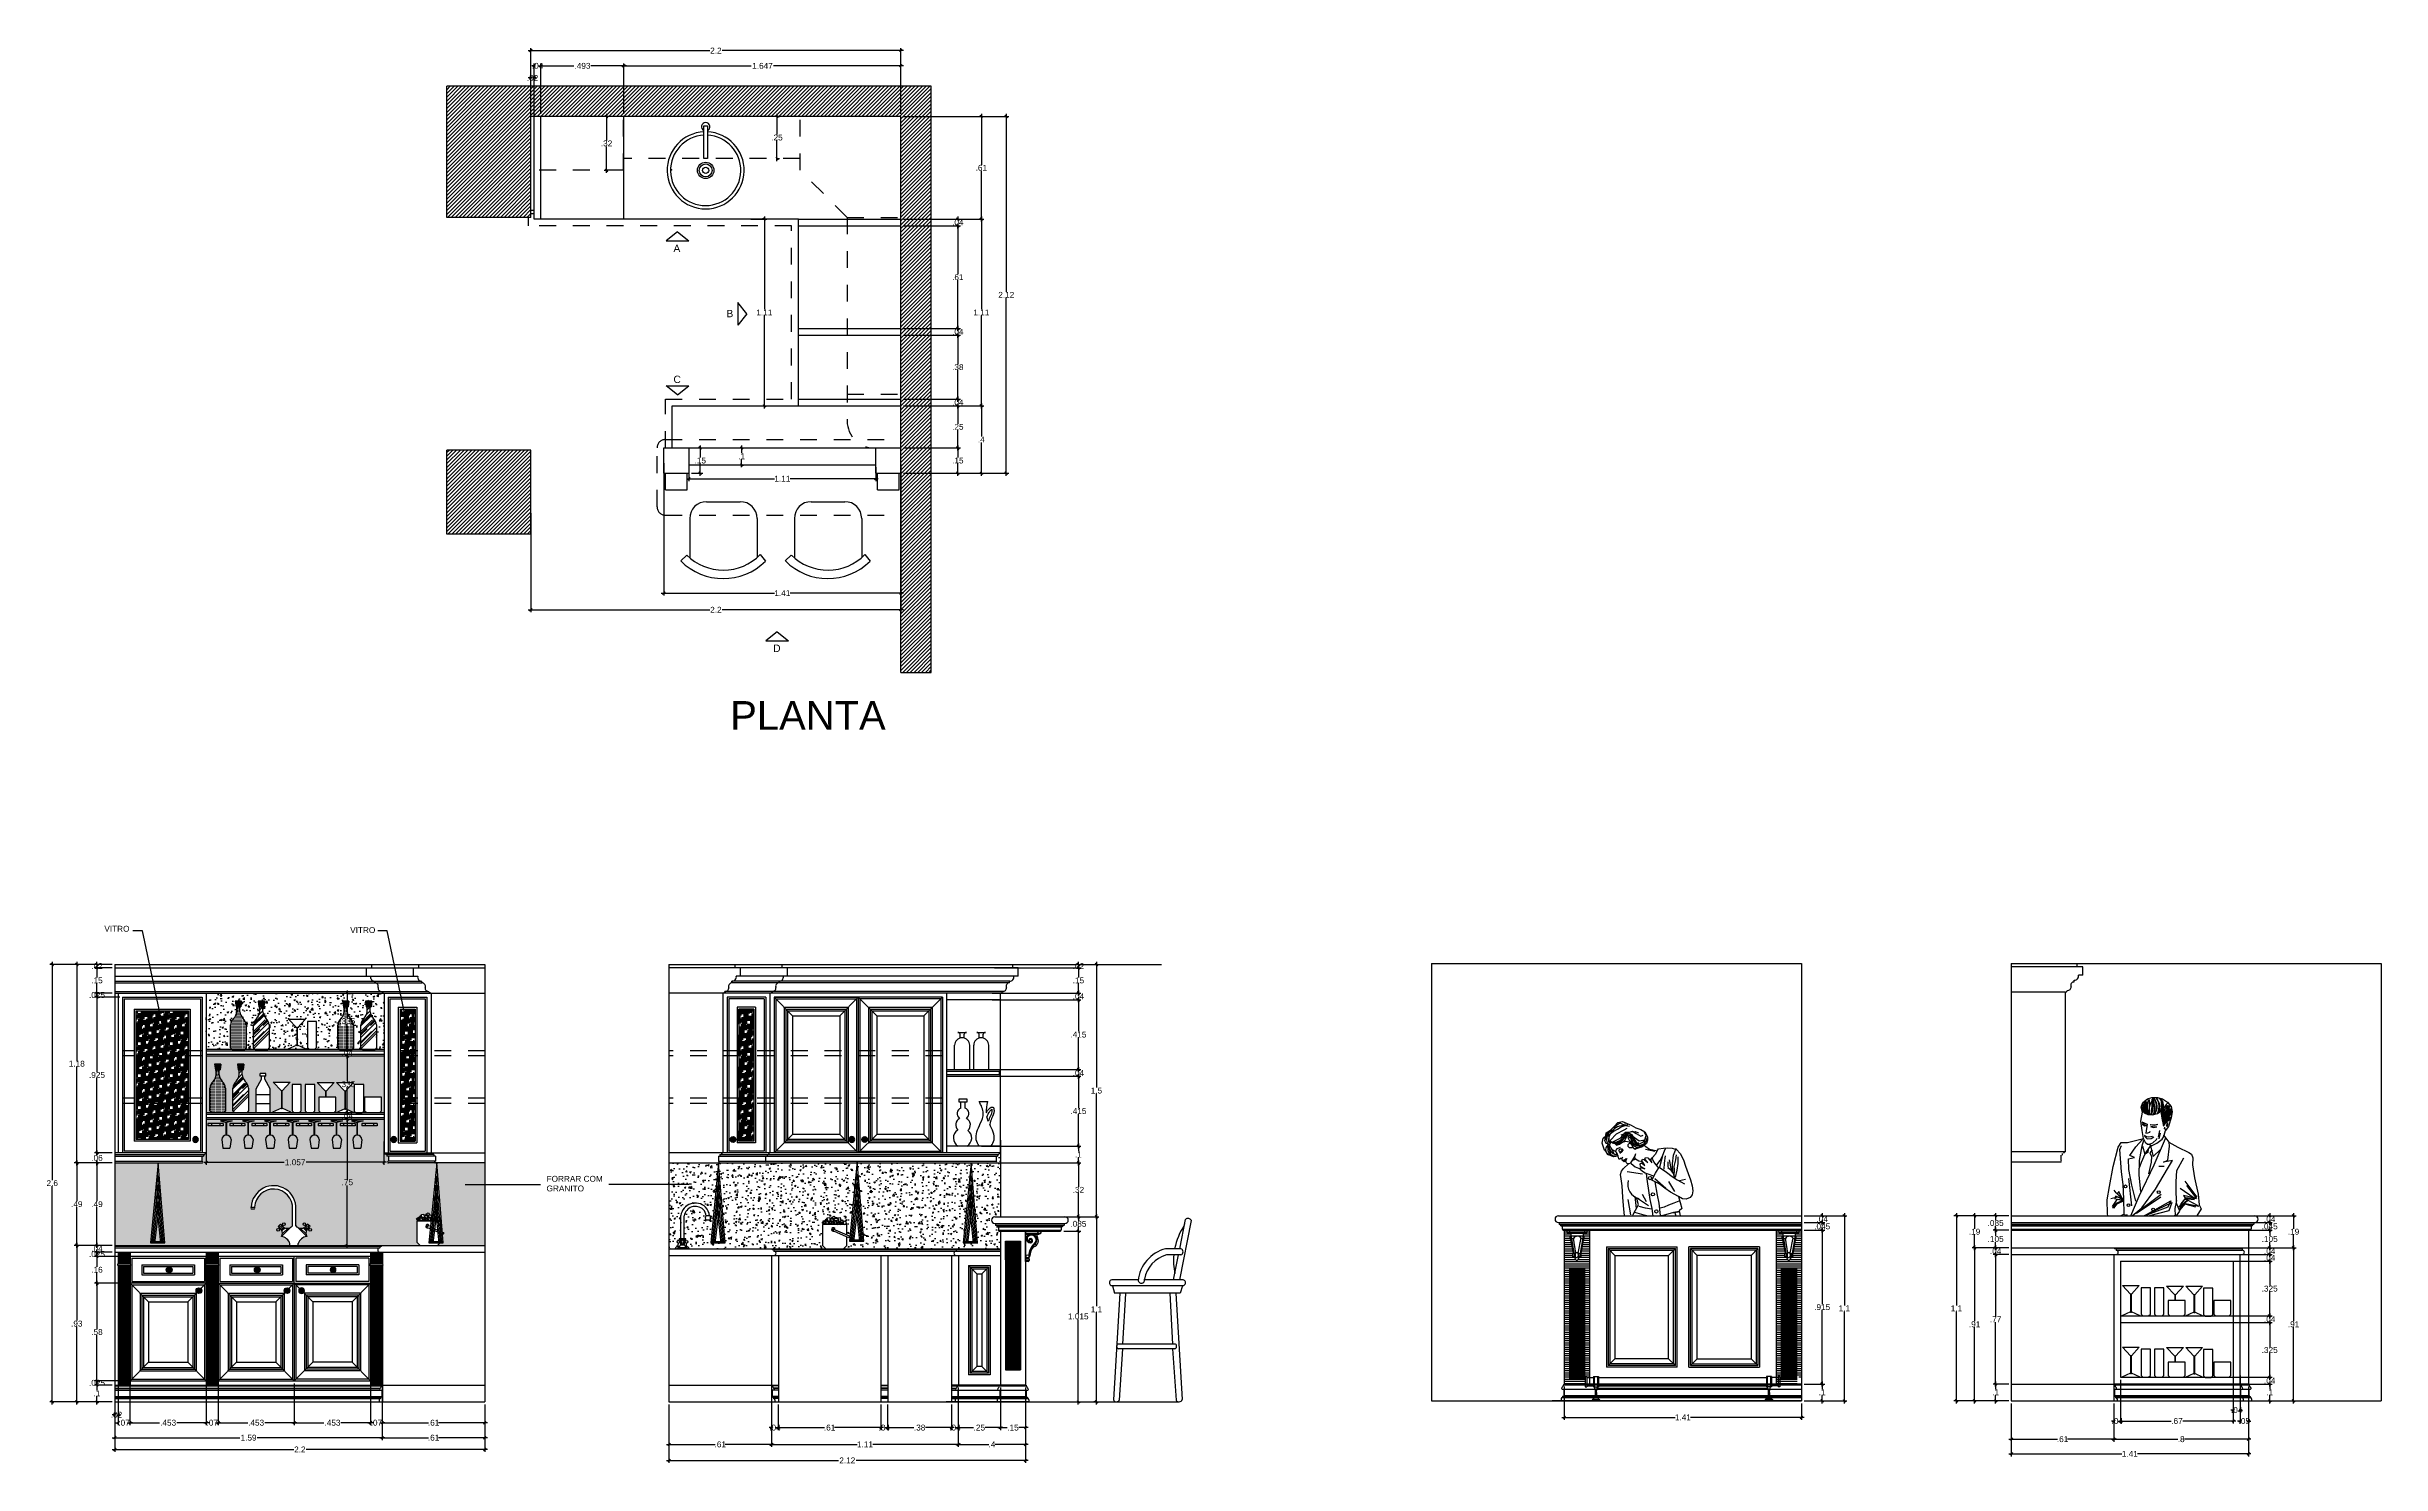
# Model space of a CAD drawing. Header units: millimetres. Extents: x 313 to 326.9, y 157.3 to 165.7.
import ezdxf

# ---------------------------------------------------------------- set-up
doc = ezdxf.new("R2010")
doc.units = ezdxf.units.MM
doc.header["$LTSCALE"] = 0.1
doc.header["$MEASUREMENT"] = 0
doc.linetypes.add('HIDDEN', pattern=[0.375, 0.25, -0.125])
for name, color, linetype in [('accesorios', 31, 'Continuous'), ('cotas', 11, 'Continuous'), ('JALADERAS', 7, 'Continuous'), ('MICROS', 7, 'Continuous'), ('MUEBLE', 7, 'Continuous'), ('MUEBLES', 7, 'Continuous'), ('MUROS', 191, 'Continuous')]:
    doc.layers.add(name, color=color, linetype=linetype)
doc.styles.add('jose', font='swissel.ttf', dxfattribs={"height": 0.035})
doc.dimstyles.new('ISO-25', dxfattribs={"dimscale": 0, "dimtxt": 0.05, "dimasz": 0.015, "dimexe": 0.015, "dimexo": 0.015, "dimgap": 0, "dimtad": 0, "dimtih": 1, "dimtoh": 1, "dimdec": 3, "dimzin": 12, "dimdsep": 46, "dimtxsty": 'jose', "dimblk": 'OBLIQUE', "dimcen": 0.025, "dimdle": 0.015, "dimadec": 3, "dimazin": 3, "dimtfac": 1, "dimtdec": 3, "dimtix": 1, "dimtofl": 0, "dimtmove": 2, "dimatfit": 3, "dimfxl": 1, "dimarcsym": 0})
pattern_1 = [(50, (-25.55085, 1.66305), (0.091092334, -0.007969543), [0.009525, -0.104775]), (355, (-25.55085, 1.66305), (-0.017621413, 0.095528321), [0.00762, -0.08382]), (100.451, (-25.54326, 1.66238), (0.07347125, 0.087558344), [0.008095, -0.089045]), (46.1842, (-25.55085, 1.68845), (0.13553952, -0.021021164), [0.0142875, -0.1571625]), (96.6356, (-25.53955, 1.6867), (0.118702117, 0.12371278), [0.0121425, -0.1335675]), (351.184, (-25.55085, 1.68845), (0.118702303, 0.12371256), [0.01143, -0.12573]), (21, (-25.53815, 1.6821), (0.07580744, -0.051132759), [0.009525, -0.104775]), (326, (-25.53815, 1.6821), (0.030901014, 0.092093983), [0.00762, -0.08382]), (71.4514, (-25.53183, 1.67784), (0.106708245, 0.040961429), [0.008095, -0.089045]), (37.5, (-25.55085, 1.663047), (0.0015443016, 0.0422775194), [0, -0.082804, 0, -0.08509, 0, -0.0841375]), (7.5, (-25.55085, 1.663047), (0.033409831, 0.0500902874), [0, -0.048514, 0, -0.080899, 0, -0.0320675]), (327.5, (-25.57917, 1.663047), (0.0677952976, -0.002864372), [0, -0.03175, 0, -0.09906, 0, -0.131445]), (317.5, (-25.59187, 1.66305), (0.074064591, 0.0127132455), [0, -0.041275, 0, -0.065786, 0, -0.093345])]
pattern_2 = [(0, (-23.8824546, 32.2672165), (0.03175, 0.0079375), [0.127, -0.0635]), (90, (-23.8824546, 32.2672165), (-0.0079375, -0.03175), [0.127, -0.0635])]
pattern_3 = [(0, (-1.76982, 1.836281), (0, 0.0127), [])]
pattern_4 = [(0, (-0.50982, 1.836281), (0, 0.0127), [])]
pattern_5 = [(0, (0, 1.6630475), (0, 0.003175), [])]
pattern_6 = [(0, (0.52333, 1.6630475), (0, 0.003175), [])]
pattern_7 = [(0, (1.5, 1.6630475), (0, 0.003175), [])]

msp = doc.modelspace()

# ---------------------------------------------------------------- texts
at = {"layer": 'cotas', "style": 'jose'}
for s, height, p in [('PLANTA', 0.1701, (317.0801, 161.6521)), ('VITRO', 0.035, (313.3598, 160.4516)), ('VITRO', 0.035, (314.8211, 160.4439)), ('GRANITO', 0.035, (315.9885, 158.9079)), ('FORRAR COM', 0.035, (315.9885, 158.9653))]:
    msp.add_text(s, height=height, dxfattribs=at).set_placement(p)
at = {"layer": 'MUEBLE', "color": 1, "style": 'jose'}
for s, p in [('A', (316.7427, 164.4915)), ('B', (317.0576, 164.104)), ('D', (317.3355, 162.1143))]:
    msp.add_text(s, height=0.0437, dxfattribs=at).set_placement(p)
at = {"layer": 'MUEBLE', "color": 1, "style": 'jose', "text_generation_flag": 2}
msp.add_text('C', height=0.0437, rotation=180, dxfattribs=at).set_placement((316.7427, 163.7567))

# ---------------------------------------------------------------- blocks, each defined once
blk = doc.blocks.new('_Oblique')
at = {"layer": 'MUEBLE', "color": 0, "lineweight": -2}
blk.add_line((-0.5, -0.5), (0.5, 0.5), dxfattribs=at)
blk = doc.blocks.new('ILUMINACION')
at = {"layer": 'MUEBLE', "color": 11}
for p, q in [((0, 0), (-0.046, -0.475)), ((0.039, -0.475), (0, 0)), ((0.004, -0.066), (-0.038, -0.476)), ((0.007, -0.132), (-0.03, -0.476)), ((0.023, -0.476), (-0.009, -0.132)), ((0.031, -0.476), (-0.004, -0.066)), ((0.011, -0.199), (-0.022, -0.477)), ((0.015, -0.477), (-0.013, -0.199)), ((-0.046, -0.467), (0.039, -0.467)), ((-0.046, -0.475), (0.039, -0.475))]:
    blk.add_line(p, q, dxfattribs=at)
blk = doc.blocks.new('*D39')
at = {"layer": 'cotas', "color": 0, "lineweight": -2}
for p, q in [((313.966, 159.205), (313.966, 159.066)), ((315.022, 159.205), (315.022, 159.066)), ((313.951, 159.081), (314.428, 159.081)), ((315.037, 159.081), (314.56, 159.081))]:
    blk.add_line(p, q, dxfattribs=at)
at = {"layer": 'Defpoints', "color": 0}
for p in [(313.966, 159.22), (315.022, 159.22), (315.022, 159.081)]:
    blk.add_point(p, dxfattribs=at)
at = {"layer": 'cotas', "color": 0, "lineweight": -2, "xscale": 0.015, "yscale": 0.015, "zscale": 0.015, "rotation": 180}
blk.add_blockref('_Oblique', (313.966, 159.081), dxfattribs=at)
at = {"layer": 'cotas', "color": 0, "lineweight": -2, "xscale": 0.015, "yscale": 0.015, "zscale": 0.015}
blk.add_blockref('_Oblique', (315.022, 159.081), dxfattribs=at)
at = {"layer": 'cotas', "color": 0, "insert": (314.494, 159.081), "char_height": 0.035, "attachment_point": 5, "style": 'jose'}
blk.add_mtext('1.057', dxfattribs=at)
blk = doc.blocks.new('*D118')
at = {"layer": 'cotas', "color": 0, "lineweight": -2}
for p, q in [((314.804, 160.102), (314.804, 159.938)), ((314.804, 159.737), (314.804, 159.902))]:
    blk.add_line(p, q, dxfattribs=at)
at = {"layer": 'Defpoints', "color": 0}
for p in [(314.804, 160.087), (314.804, 160.087), (314.804, 159.752)]:
    blk.add_point(p, dxfattribs=at)
at = {"layer": 'cotas', "color": 0, "lineweight": -2, "xscale": 0.015, "yscale": 0.015, "zscale": 0.015}
for p, rotation in [((314.804, 160.087), 90), ((314.804, 159.752), 270)]:
    blk.add_blockref('_Oblique', p, dxfattribs=dict(at, rotation=rotation))
at = {"layer": 'cotas', "color": 0, "insert": (314.804, 159.92), "char_height": 0.035, "attachment_point": 5, "style": 'jose'}
blk.add_mtext('.335', dxfattribs=at)
blk = doc.blocks.new('*D38')
at = {"layer": 'cotas', "color": 0, "lineweight": -2}
for p, q in [((314.804, 159.767), (314.804, 159.75)), ((314.804, 159.697), (314.804, 159.714))]:
    blk.add_line(p, q, dxfattribs=at)
at = {"layer": 'Defpoints', "color": 0}
for p in [(314.804, 159.752), (314.804, 159.752), (314.804, 159.712)]:
    blk.add_point(p, dxfattribs=at)
at = {"layer": 'cotas', "color": 0, "lineweight": -2, "xscale": 0.015, "yscale": 0.015, "zscale": 0.015}
for p, rotation in [((314.804, 159.752), 90), ((314.804, 159.712), 270)]:
    blk.add_blockref('_Oblique', p, dxfattribs=dict(at, rotation=rotation))
at = {"layer": 'cotas', "color": 0, "insert": (314.804, 159.732), "char_height": 0.035, "attachment_point": 5, "style": 'jose'}
blk.add_mtext('.04', dxfattribs=at)
blk = doc.blocks.new('*D117')
at = {"layer": 'cotas', "color": 0, "lineweight": -2}
for p, q in [((314.804, 159.727), (314.804, 159.563)), ((314.804, 159.362), (314.804, 159.527))]:
    blk.add_line(p, q, dxfattribs=at)
at = {"layer": 'Defpoints', "color": 0}
for p in [(314.804, 159.712), (314.804, 159.712), (314.804, 159.377)]:
    blk.add_point(p, dxfattribs=at)
at = {"layer": 'cotas', "color": 0, "lineweight": -2, "xscale": 0.015, "yscale": 0.015, "zscale": 0.015}
for p, rotation in [((314.804, 159.712), 90), ((314.804, 159.377), 270)]:
    blk.add_blockref('_Oblique', p, dxfattribs=dict(at, rotation=rotation))
at = {"layer": 'cotas', "color": 0, "insert": (314.804, 159.545), "char_height": 0.035, "attachment_point": 5, "style": 'jose'}
blk.add_mtext('.335', dxfattribs=at)
blk = doc.blocks.new('*D37')
at = {"layer": 'cotas', "color": 0, "lineweight": -2}
for p, q in [((314.796, 159.337), (314.789, 159.337)), ((314.804, 159.392), (314.804, 159.375)), ((314.804, 159.322), (314.804, 159.339))]:
    blk.add_line(p, q, dxfattribs=at)
at = {"layer": 'Defpoints', "color": 0}
for p in [(314.804, 159.377), (314.804, 159.377), (314.811, 159.337)]:
    blk.add_point(p, dxfattribs=at)
at = {"layer": 'cotas', "color": 0, "lineweight": -2, "xscale": 0.015, "yscale": 0.015, "zscale": 0.015}
for p, rotation in [((314.804, 159.377), 90), ((314.804, 159.337), 270)]:
    blk.add_blockref('_Oblique', p, dxfattribs=dict(at, rotation=rotation))
at = {"layer": 'cotas', "color": 0, "insert": (314.804, 159.357), "char_height": 0.035, "attachment_point": 5, "style": 'jose'}
blk.add_mtext('.04', dxfattribs=at)
blk = doc.blocks.new('*D36')
at = {"layer": 'cotas', "color": 0, "lineweight": -2}
for p, q in [((314.796, 159.337), (314.789, 159.337)), ((314.804, 159.352), (314.804, 158.98)), ((314.804, 158.572), (314.804, 158.944)), ((314.796, 158.587), (314.789, 158.587))]:
    blk.add_line(p, q, dxfattribs=at)
at = {"layer": 'Defpoints', "color": 0}
for p in [(314.804, 159.337), (314.811, 159.337), (314.811, 158.587)]:
    blk.add_point(p, dxfattribs=at)
at = {"layer": 'cotas', "color": 0, "lineweight": -2, "xscale": 0.015, "yscale": 0.015, "zscale": 0.015}
for p, rotation in [((314.804, 159.337), 90), ((314.804, 158.587), 270)]:
    blk.add_blockref('_Oblique', p, dxfattribs=dict(at, rotation=rotation))
at = {"layer": 'cotas', "color": 0, "insert": (314.804, 158.962), "char_height": 0.035, "attachment_point": 5, "style": 'jose'}
blk.add_mtext('.75', dxfattribs=at)
blk = doc.blocks.new('*D35')
at = {"layer": 'cotas', "color": 0, "lineweight": -2}
for p, q in [((313.422, 157.642), (313.422, 157.359)), ((315.622, 157.642), (315.622, 157.359)), ((313.407, 157.374), (314.486, 157.374)), ((315.637, 157.374), (314.559, 157.374))]:
    blk.add_line(p, q, dxfattribs=at)
at = {"layer": 'Defpoints', "color": 0}
for p in [(313.422, 157.657), (315.622, 157.657), (315.622, 157.374)]:
    blk.add_point(p, dxfattribs=at)
at = {"layer": 'cotas', "color": 0, "lineweight": -2, "xscale": 0.015, "yscale": 0.015, "zscale": 0.015, "rotation": 180}
blk.add_blockref('_Oblique', (313.422, 157.374), dxfattribs=at)
at = {"layer": 'cotas', "color": 0, "lineweight": -2, "xscale": 0.015, "yscale": 0.015, "zscale": 0.015}
blk.add_blockref('_Oblique', (315.622, 157.374), dxfattribs=at)
at = {"layer": 'cotas', "color": 0, "insert": (314.522, 157.374), "char_height": 0.035, "attachment_point": 5, "style": 'jose'}
blk.add_mtext('2.2', dxfattribs=at)
blk = doc.blocks.new('*D34')
at = {"layer": 'cotas', "color": 0, "lineweight": -2}
for p, q in [((315.012, 157.742), (315.012, 157.429)), ((315.622, 157.642), (315.622, 157.429)), ((314.997, 157.444), (315.287, 157.444)), ((315.637, 157.444), (315.347, 157.444))]:
    blk.add_line(p, q, dxfattribs=at)
at = {"layer": 'Defpoints', "color": 0}
for p in [(315.012, 157.757), (315.622, 157.657), (315.622, 157.444)]:
    blk.add_point(p, dxfattribs=at)
at = {"layer": 'cotas', "color": 0, "lineweight": -2, "xscale": 0.015, "yscale": 0.015, "zscale": 0.015, "rotation": 180}
blk.add_blockref('_Oblique', (315.012, 157.444), dxfattribs=at)
at = {"layer": 'cotas', "color": 0, "lineweight": -2, "xscale": 0.015, "yscale": 0.015, "zscale": 0.015}
blk.add_blockref('_Oblique', (315.622, 157.444), dxfattribs=at)
at = {"layer": 'cotas', "color": 0, "insert": (315.317, 157.444), "char_height": 0.035, "attachment_point": 5, "style": 'jose'}
blk.add_mtext('.61', dxfattribs=at)
blk = doc.blocks.new('*D33')
at = {"layer": 'cotas', "color": 0, "lineweight": -2}
for p, q in [((315.012, 157.742), (315.012, 157.429)), ((313.422, 157.642), (313.422, 157.429)), ((313.407, 157.444), (314.166, 157.444)), ((315.027, 157.444), (314.269, 157.444))]:
    blk.add_line(p, q, dxfattribs=at)
at = {"layer": 'Defpoints', "color": 0}
for p in [(313.422, 157.657), (315.012, 157.757), (315.012, 157.444)]:
    blk.add_point(p, dxfattribs=at)
at = {"layer": 'cotas', "color": 0, "lineweight": -2, "xscale": 0.015, "yscale": 0.015, "zscale": 0.015, "rotation": 180}
blk.add_blockref('_Oblique', (313.422, 157.444), dxfattribs=at)
at = {"layer": 'cotas', "color": 0, "lineweight": -2, "xscale": 0.015, "yscale": 0.015, "zscale": 0.015}
blk.add_blockref('_Oblique', (315.012, 157.444), dxfattribs=at)
at = {"layer": 'cotas', "color": 0, "insert": (314.217, 157.444), "char_height": 0.035, "attachment_point": 5, "style": 'jose'}
blk.add_mtext('1.59', dxfattribs=at)
blk = doc.blocks.new('*D32')
at = {"layer": 'cotas', "color": 0, "lineweight": -2}
for p, q in [((315.012, 157.742), (315.012, 157.518)), ((314.997, 157.533), (315.287, 157.533)), ((315.637, 157.533), (315.347, 157.533)), ((315.622, 157.642), (315.622, 157.518))]:
    blk.add_line(p, q, dxfattribs=at)
at = {"layer": 'Defpoints', "color": 0}
for p in [(315.012, 157.757), (315.622, 157.657), (315.622, 157.533)]:
    blk.add_point(p, dxfattribs=at)
at = {"layer": 'cotas', "color": 0, "lineweight": -2, "xscale": 0.015, "yscale": 0.015, "zscale": 0.015, "rotation": 180}
blk.add_blockref('_Oblique', (315.012, 157.533), dxfattribs=at)
at = {"layer": 'cotas', "color": 0, "lineweight": -2, "xscale": 0.015, "yscale": 0.015, "zscale": 0.015}
blk.add_blockref('_Oblique', (315.622, 157.533), dxfattribs=at)
at = {"layer": 'cotas', "color": 0, "insert": (315.317, 157.533), "char_height": 0.035, "attachment_point": 5, "style": 'jose'}
blk.add_mtext('.61', dxfattribs=at)
blk = doc.blocks.new('*D31')
at = {"layer": 'cotas', "color": 0, "lineweight": -2}
for p, q in [((314.942, 157.767), (314.942, 157.518)), ((315.012, 157.742), (315.012, 157.518)), ((314.927, 157.533), (314.943, 157.533)), ((315.027, 157.533), (315.012, 157.533))]:
    blk.add_line(p, q, dxfattribs=at)
at = {"layer": 'Defpoints', "color": 0}
for p in [(314.942, 157.782), (315.012, 157.757), (315.012, 157.533)]:
    blk.add_point(p, dxfattribs=at)
at = {"layer": 'cotas', "color": 0, "lineweight": -2, "xscale": 0.015, "yscale": 0.015, "zscale": 0.015, "rotation": 180}
blk.add_blockref('_Oblique', (314.942, 157.533), dxfattribs=at)
at = {"layer": 'cotas', "color": 0, "lineweight": -2, "xscale": 0.015, "yscale": 0.015, "zscale": 0.015}
blk.add_blockref('_Oblique', (315.012, 157.533), dxfattribs=at)
at = {"layer": 'cotas', "color": 0, "insert": (314.977, 157.533), "char_height": 0.035, "attachment_point": 5, "style": 'jose'}
blk.add_mtext('.07', dxfattribs=at)
blk = doc.blocks.new('*D30')
at = {"layer": 'cotas', "color": 0, "lineweight": -2}
for p, q in [((314.489, 157.767), (314.489, 157.518)), ((314.942, 157.767), (314.942, 157.518)), ((314.474, 157.533), (314.665, 157.533)), ((314.957, 157.533), (314.766, 157.533))]:
    blk.add_line(p, q, dxfattribs=at)
at = {"layer": 'Defpoints', "color": 0}
for p in [(314.489, 157.782), (314.942, 157.782), (314.942, 157.533)]:
    blk.add_point(p, dxfattribs=at)
at = {"layer": 'cotas', "color": 0, "lineweight": -2, "xscale": 0.015, "yscale": 0.015, "zscale": 0.015, "rotation": 180}
blk.add_blockref('_Oblique', (314.489, 157.533), dxfattribs=at)
at = {"layer": 'cotas', "color": 0, "lineweight": -2, "xscale": 0.015, "yscale": 0.015, "zscale": 0.015}
blk.add_blockref('_Oblique', (314.942, 157.533), dxfattribs=at)
at = {"layer": 'cotas', "color": 0, "insert": (314.716, 157.533), "char_height": 0.035, "attachment_point": 5, "style": 'jose'}
blk.add_mtext('.453', dxfattribs=at)
blk = doc.blocks.new('*D29')
at = {"layer": 'cotas', "color": 0, "lineweight": -2}
for p, q in [((314.036, 157.767), (314.036, 157.518)), ((314.489, 157.767), (314.489, 157.518)), ((314.021, 157.533), (314.212, 157.533)), ((314.504, 157.533), (314.313, 157.533))]:
    blk.add_line(p, q, dxfattribs=at)
at = {"layer": 'Defpoints', "color": 0}
for p in [(314.036, 157.782), (314.489, 157.782), (314.489, 157.533)]:
    blk.add_point(p, dxfattribs=at)
at = {"layer": 'cotas', "color": 0, "lineweight": -2, "xscale": 0.015, "yscale": 0.015, "zscale": 0.015, "rotation": 180}
blk.add_blockref('_Oblique', (314.036, 157.533), dxfattribs=at)
at = {"layer": 'cotas', "color": 0, "lineweight": -2, "xscale": 0.015, "yscale": 0.015, "zscale": 0.015}
blk.add_blockref('_Oblique', (314.489, 157.533), dxfattribs=at)
at = {"layer": 'cotas', "color": 0, "insert": (314.262, 157.533), "char_height": 0.035, "attachment_point": 5, "style": 'jose'}
blk.add_mtext('.453', dxfattribs=at)
blk = doc.blocks.new('*D28')
at = {"layer": 'cotas', "color": 0, "lineweight": -2}
for p, q in [((313.966, 157.767), (313.966, 157.518)), ((314.036, 157.767), (314.036, 157.518)), ((313.951, 157.533), (313.966, 157.533)), ((314.051, 157.533), (314.035, 157.533))]:
    blk.add_line(p, q, dxfattribs=at)
at = {"layer": 'Defpoints', "color": 0}
for p in [(313.966, 157.782), (314.036, 157.782), (314.036, 157.533)]:
    blk.add_point(p, dxfattribs=at)
at = {"layer": 'cotas', "color": 0, "lineweight": -2, "xscale": 0.015, "yscale": 0.015, "zscale": 0.015, "rotation": 180}
blk.add_blockref('_Oblique', (313.966, 157.533), dxfattribs=at)
at = {"layer": 'cotas', "color": 0, "lineweight": -2, "xscale": 0.015, "yscale": 0.015, "zscale": 0.015}
blk.add_blockref('_Oblique', (314.036, 157.533), dxfattribs=at)
at = {"layer": 'cotas', "color": 0, "insert": (314.001, 157.533), "char_height": 0.035, "attachment_point": 5, "style": 'jose'}
blk.add_mtext('.07', dxfattribs=at)
blk = doc.blocks.new('*D27')
at = {"layer": 'cotas', "color": 0, "lineweight": -2}
for p, q in [((313.512, 157.767), (313.512, 157.518)), ((313.966, 157.767), (313.966, 157.518)), ((313.497, 157.533), (313.688, 157.533)), ((313.981, 157.533), (313.79, 157.533))]:
    blk.add_line(p, q, dxfattribs=at)
at = {"layer": 'Defpoints', "color": 0}
for p in [(313.512, 157.782), (313.966, 157.782), (313.966, 157.533)]:
    blk.add_point(p, dxfattribs=at)
at = {"layer": 'cotas', "color": 0, "lineweight": -2, "xscale": 0.015, "yscale": 0.015, "zscale": 0.015, "rotation": 180}
blk.add_blockref('_Oblique', (313.512, 157.533), dxfattribs=at)
at = {"layer": 'cotas', "color": 0, "lineweight": -2, "xscale": 0.015, "yscale": 0.015, "zscale": 0.015}
blk.add_blockref('_Oblique', (313.966, 157.533), dxfattribs=at)
at = {"layer": 'cotas', "color": 0, "insert": (313.739, 157.533), "char_height": 0.035, "attachment_point": 5, "style": 'jose'}
blk.add_mtext('.453', dxfattribs=at)
blk = doc.blocks.new('*D26')
at = {"layer": 'cotas', "color": 0, "lineweight": -2}
for p, q in [((313.442, 157.742), (313.442, 157.518)), ((313.512, 157.767), (313.512, 157.518)), ((313.427, 157.533), (313.443, 157.533)), ((313.527, 157.533), (313.512, 157.533))]:
    blk.add_line(p, q, dxfattribs=at)
at = {"layer": 'Defpoints', "color": 0}
for p in [(313.442, 157.757), (313.512, 157.782), (313.512, 157.533)]:
    blk.add_point(p, dxfattribs=at)
at = {"layer": 'cotas', "color": 0, "lineweight": -2, "xscale": 0.015, "yscale": 0.015, "zscale": 0.015, "rotation": 180}
blk.add_blockref('_Oblique', (313.442, 157.533), dxfattribs=at)
at = {"layer": 'cotas', "color": 0, "lineweight": -2, "xscale": 0.015, "yscale": 0.015, "zscale": 0.015}
blk.add_blockref('_Oblique', (313.512, 157.533), dxfattribs=at)
at = {"layer": 'cotas', "color": 0, "insert": (313.477, 157.533), "char_height": 0.035, "attachment_point": 5, "style": 'jose'}
blk.add_mtext('.07', dxfattribs=at)
blk = doc.blocks.new('*D25')
at = {"layer": 'cotas', "color": 0, "lineweight": -2}
for p, q in [((313.442, 157.789), (313.442, 157.565)), ((313.422, 157.689), (313.422, 157.565)), ((313.422, 157.58), (313.407, 157.58)), ((313.442, 157.58), (313.457, 157.58))]:
    blk.add_line(p, q, dxfattribs=at)
at = {"layer": 'Defpoints', "color": 0}
for p in [(313.442, 157.804), (313.422, 157.704), (313.442, 157.58)]:
    blk.add_point(p, dxfattribs=at)
at = {"layer": 'cotas', "color": 0, "lineweight": -2, "xscale": 0.015, "yscale": 0.015, "zscale": 0.015}
blk.add_blockref('_Oblique', (313.422, 157.58), dxfattribs=at)
at = {"layer": 'cotas', "color": 0, "lineweight": -2, "xscale": 0.015, "yscale": 0.015, "zscale": 0.015, "rotation": 180}
blk.add_blockref('_Oblique', (313.442, 157.58), dxfattribs=at)
at = {"layer": 'cotas', "color": 0, "insert": (313.432, 157.58), "char_height": 0.035, "attachment_point": 5, "style": 'jose'}
blk.add_mtext('.02', dxfattribs=at)
blk = doc.blocks.new('*D24')
at = {"layer": 'cotas', "color": 0, "lineweight": -2}
for p, q in [((313.407, 160.257), (313.035, 160.257)), ((313.05, 160.272), (313.05, 158.975)), ((313.05, 157.642), (313.05, 158.939)), ((313.407, 157.657), (313.035, 157.657))]:
    blk.add_line(p, q, dxfattribs=at)
at = {"layer": 'Defpoints', "color": 0}
for p in [(313.05, 160.257), (313.422, 160.257), (313.422, 157.657)]:
    blk.add_point(p, dxfattribs=at)
at = {"layer": 'cotas', "color": 0, "lineweight": -2, "xscale": 0.015, "yscale": 0.015, "zscale": 0.015}
for p, rotation in [((313.05, 160.257), 90), ((313.05, 157.657), 270)]:
    blk.add_blockref('_Oblique', p, dxfattribs=dict(at, rotation=rotation))
at = {"layer": 'cotas', "color": 0, "insert": (313.05, 158.957), "char_height": 0.035, "attachment_point": 5, "style": 'jose'}
blk.add_mtext('2.6', dxfattribs=at)
blk = doc.blocks.new('*D23')
at = {"layer": 'cotas', "color": 0, "lineweight": -2}
for p, q in [((313.407, 160.257), (313.181, 160.257)), ((313.196, 160.272), (313.196, 159.685)), ((313.196, 159.062), (313.196, 159.649)), ((313.407, 159.077), (313.181, 159.077))]:
    blk.add_line(p, q, dxfattribs=at)
at = {"layer": 'Defpoints', "color": 0}
for p in [(313.196, 160.257), (313.422, 160.257), (313.422, 159.077)]:
    blk.add_point(p, dxfattribs=at)
at = {"layer": 'cotas', "color": 0, "lineweight": -2, "xscale": 0.015, "yscale": 0.015, "zscale": 0.015}
for p, rotation in [((313.196, 160.257), 90), ((313.196, 159.077), 270)]:
    blk.add_blockref('_Oblique', p, dxfattribs=dict(at, rotation=rotation))
at = {"layer": 'cotas', "color": 0, "insert": (313.196, 159.667), "char_height": 0.035, "attachment_point": 5, "style": 'jose'}
blk.add_mtext('1.18', dxfattribs=at)
blk = doc.blocks.new('*D22')
at = {"layer": 'cotas', "color": 0, "lineweight": -2}
for p, q in [((313.407, 159.077), (313.181, 159.077)), ((313.196, 159.092), (313.196, 158.85)), ((313.196, 158.572), (313.196, 158.814)), ((313.407, 158.587), (313.181, 158.587))]:
    blk.add_line(p, q, dxfattribs=at)
at = {"layer": 'Defpoints', "color": 0}
for p in [(313.196, 159.077), (313.422, 159.077), (313.422, 158.587)]:
    blk.add_point(p, dxfattribs=at)
at = {"layer": 'cotas', "color": 0, "lineweight": -2, "xscale": 0.015, "yscale": 0.015, "zscale": 0.015}
for p, rotation in [((313.196, 159.077), 90), ((313.196, 158.587), 270)]:
    blk.add_blockref('_Oblique', p, dxfattribs=dict(at, rotation=rotation))
at = {"layer": 'cotas', "color": 0, "insert": (313.196, 158.832), "char_height": 0.035, "attachment_point": 5, "style": 'jose'}
blk.add_mtext('.49', dxfattribs=at)
blk = doc.blocks.new('*D21')
at = {"layer": 'cotas', "color": 0, "lineweight": -2}
for p, q in [((313.407, 158.587), (313.181, 158.587)), ((313.196, 158.602), (313.196, 158.14)), ((313.196, 157.642), (313.196, 158.104)), ((313.407, 157.657), (313.181, 157.657))]:
    blk.add_line(p, q, dxfattribs=at)
at = {"layer": 'Defpoints', "color": 0}
for p in [(313.196, 158.587), (313.422, 158.587), (313.422, 157.657)]:
    blk.add_point(p, dxfattribs=at)
at = {"layer": 'cotas', "color": 0, "lineweight": -2, "xscale": 0.015, "yscale": 0.015, "zscale": 0.015}
for p, rotation in [((313.196, 158.587), 90), ((313.196, 157.657), 270)]:
    blk.add_blockref('_Oblique', p, dxfattribs=dict(at, rotation=rotation))
at = {"layer": 'cotas', "color": 0, "insert": (313.196, 158.122), "char_height": 0.035, "attachment_point": 5, "style": 'jose'}
blk.add_mtext('.93', dxfattribs=at)
blk = doc.blocks.new('*D20')
at = {"layer": 'cotas', "color": 0, "lineweight": -2}
for p, q in [((313.407, 160.257), (313.301, 160.257)), ((313.407, 160.237), (313.301, 160.237)), ((313.316, 160.257), (313.316, 160.272)), ((313.316, 160.237), (313.316, 160.222))]:
    blk.add_line(p, q, dxfattribs=at)
at = {"layer": 'Defpoints', "color": 0}
for p in [(313.316, 160.257), (313.422, 160.257), (313.422, 160.237)]:
    blk.add_point(p, dxfattribs=at)
at = {"layer": 'cotas', "color": 0, "lineweight": -2, "xscale": 0.015, "yscale": 0.015, "zscale": 0.015}
for p, rotation in [((313.316, 160.257), 270), ((313.316, 160.237), 90)]:
    blk.add_blockref('_Oblique', p, dxfattribs=dict(at, rotation=rotation))
at = {"layer": 'cotas', "color": 0, "insert": (313.316, 160.247), "char_height": 0.035, "attachment_point": 5, "style": 'jose'}
blk.add_mtext('.02', dxfattribs=at)
blk = doc.blocks.new('*D19')
at = {"layer": 'cotas', "color": 0, "lineweight": -2}
for p, q in [((313.407, 160.237), (313.301, 160.237)), ((313.316, 160.252), (313.316, 160.18)), ((313.407, 160.087), (313.301, 160.087)), ((313.316, 160.072), (313.316, 160.144))]:
    blk.add_line(p, q, dxfattribs=at)
at = {"layer": 'Defpoints', "color": 0}
for p in [(313.316, 160.237), (313.422, 160.237), (313.422, 160.087)]:
    blk.add_point(p, dxfattribs=at)
at = {"layer": 'cotas', "color": 0, "lineweight": -2, "xscale": 0.015, "yscale": 0.015, "zscale": 0.015}
for p, rotation in [((313.316, 160.237), 90), ((313.316, 160.087), 270)]:
    blk.add_blockref('_Oblique', p, dxfattribs=dict(at, rotation=rotation))
at = {"layer": 'cotas', "color": 0, "insert": (313.316, 160.162), "char_height": 0.035, "attachment_point": 5, "style": 'jose'}
blk.add_mtext('.15', dxfattribs=at)
blk = doc.blocks.new('*D18')
at = {"layer": 'cotas', "color": 0, "lineweight": -2}
for p, q in [((313.407, 160.087), (313.301, 160.087)), ((313.452, 160.062), (313.301, 160.062)), ((313.316, 160.087), (313.316, 160.102)), ((313.316, 160.062), (313.316, 160.047))]:
    blk.add_line(p, q, dxfattribs=at)
at = {"layer": 'Defpoints', "color": 0}
for p in [(313.316, 160.087), (313.422, 160.087), (313.467, 160.062)]:
    blk.add_point(p, dxfattribs=at)
at = {"layer": 'cotas', "color": 0, "lineweight": -2, "xscale": 0.015, "yscale": 0.015, "zscale": 0.015}
for p, rotation in [((313.316, 160.087), 270), ((313.316, 160.062), 90)]:
    blk.add_blockref('_Oblique', p, dxfattribs=dict(at, rotation=rotation))
at = {"layer": 'cotas', "color": 0, "insert": (313.316, 160.075), "char_height": 0.035, "attachment_point": 5, "style": 'jose'}
blk.add_mtext('.025', dxfattribs=at)
blk = doc.blocks.new('*D17')
at = {"layer": 'cotas', "color": 0, "lineweight": -2}
for p, q in [((313.452, 160.062), (313.301, 160.062)), ((313.316, 160.077), (313.316, 159.618)), ((313.316, 159.122), (313.316, 159.582)), ((313.407, 159.137), (313.301, 159.137))]:
    blk.add_line(p, q, dxfattribs=at)
at = {"layer": 'Defpoints', "color": 0}
for p in [(313.316, 160.062), (313.467, 160.062), (313.422, 159.137)]:
    blk.add_point(p, dxfattribs=at)
at = {"layer": 'cotas', "color": 0, "lineweight": -2, "xscale": 0.015, "yscale": 0.015, "zscale": 0.015}
for p, rotation in [((313.316, 160.062), 90), ((313.316, 159.137), 270)]:
    blk.add_blockref('_Oblique', p, dxfattribs=dict(at, rotation=rotation))
at = {"layer": 'cotas', "color": 0, "insert": (313.316, 159.6), "char_height": 0.035, "attachment_point": 5, "style": 'jose'}
blk.add_mtext('.925', dxfattribs=at)
blk = doc.blocks.new('*D16')
at = {"layer": 'cotas', "color": 0, "lineweight": -2}
for p, q in [((313.407, 159.137), (313.301, 159.137)), ((313.407, 159.077), (313.301, 159.077)), ((313.316, 159.152), (313.316, 159.125)), ((313.316, 159.062), (313.316, 159.089))]:
    blk.add_line(p, q, dxfattribs=at)
at = {"layer": 'Defpoints', "color": 0}
for p in [(313.316, 159.137), (313.422, 159.137), (313.422, 159.077)]:
    blk.add_point(p, dxfattribs=at)
at = {"layer": 'cotas', "color": 0, "lineweight": -2, "xscale": 0.015, "yscale": 0.015, "zscale": 0.015}
for p, rotation in [((313.316, 159.137), 90), ((313.316, 159.077), 270)]:
    blk.add_blockref('_Oblique', p, dxfattribs=dict(at, rotation=rotation))
at = {"layer": 'cotas', "color": 0, "insert": (313.316, 159.107), "char_height": 0.035, "attachment_point": 5, "style": 'jose'}
blk.add_mtext('.06', dxfattribs=at)
blk = doc.blocks.new('*D15')
at = {"layer": 'cotas', "color": 0, "lineweight": -2}
for p, q in [((313.407, 159.077), (313.301, 159.077)), ((313.316, 159.092), (313.316, 158.85)), ((313.316, 158.572), (313.316, 158.814)), ((313.407, 158.587), (313.301, 158.587))]:
    blk.add_line(p, q, dxfattribs=at)
at = {"layer": 'Defpoints', "color": 0}
for p in [(313.316, 159.077), (313.422, 159.077), (313.422, 158.587)]:
    blk.add_point(p, dxfattribs=at)
at = {"layer": 'cotas', "color": 0, "lineweight": -2, "xscale": 0.015, "yscale": 0.015, "zscale": 0.015}
for p, rotation in [((313.316, 159.077), 90), ((313.316, 158.587), 270)]:
    blk.add_blockref('_Oblique', p, dxfattribs=dict(at, rotation=rotation))
at = {"layer": 'cotas', "color": 0, "insert": (313.316, 158.832), "char_height": 0.035, "attachment_point": 5, "style": 'jose'}
blk.add_mtext('.49', dxfattribs=at)
blk = doc.blocks.new('*D14')
at = {"layer": 'cotas', "color": 0, "lineweight": -2}
for p, q in [((313.407, 158.587), (313.301, 158.587)), ((313.407, 158.547), (313.301, 158.547)), ((313.316, 158.602), (313.316, 158.585)), ((313.316, 158.532), (313.316, 158.549))]:
    blk.add_line(p, q, dxfattribs=at)
at = {"layer": 'Defpoints', "color": 0}
for p in [(313.316, 158.587), (313.422, 158.587), (313.422, 158.547)]:
    blk.add_point(p, dxfattribs=at)
at = {"layer": 'cotas', "color": 0, "lineweight": -2, "xscale": 0.015, "yscale": 0.015, "zscale": 0.015}
for p, rotation in [((313.316, 158.587), 90), ((313.316, 158.547), 270)]:
    blk.add_blockref('_Oblique', p, dxfattribs=dict(at, rotation=rotation))
at = {"layer": 'cotas', "color": 0, "insert": (313.316, 158.567), "char_height": 0.035, "attachment_point": 5, "style": 'jose'}
blk.add_mtext('.04', dxfattribs=at)
blk = doc.blocks.new('*D13')
at = {"layer": 'cotas', "color": 0, "lineweight": -2}
for p, q in [((313.407, 158.547), (313.301, 158.547)), ((313.497, 158.522), (313.301, 158.522)), ((313.316, 158.547), (313.316, 158.562)), ((313.316, 158.522), (313.316, 158.507))]:
    blk.add_line(p, q, dxfattribs=at)
at = {"layer": 'Defpoints', "color": 0}
for p in [(313.316, 158.547), (313.422, 158.547), (313.512, 158.522)]:
    blk.add_point(p, dxfattribs=at)
at = {"layer": 'cotas', "color": 0, "lineweight": -2, "xscale": 0.015, "yscale": 0.015, "zscale": 0.015}
for p, rotation in [((313.316, 158.547), 270), ((313.316, 158.522), 90)]:
    blk.add_blockref('_Oblique', p, dxfattribs=dict(at, rotation=rotation))
at = {"layer": 'cotas', "color": 0, "insert": (313.316, 158.535), "char_height": 0.035, "attachment_point": 5, "style": 'jose'}
blk.add_mtext('.025', dxfattribs=at)
blk = doc.blocks.new('*D12')
at = {"layer": 'cotas', "color": 0, "lineweight": -2}
for p, q in [((313.497, 158.522), (313.301, 158.522)), ((313.316, 158.537), (313.316, 158.46)), ((313.497, 158.362), (313.301, 158.362)), ((313.316, 158.347), (313.316, 158.424))]:
    blk.add_line(p, q, dxfattribs=at)
at = {"layer": 'Defpoints', "color": 0}
for p in [(313.316, 158.522), (313.512, 158.522), (313.512, 158.362)]:
    blk.add_point(p, dxfattribs=at)
at = {"layer": 'cotas', "color": 0, "lineweight": -2, "xscale": 0.015, "yscale": 0.015, "zscale": 0.015}
for p, rotation in [((313.316, 158.522), 90), ((313.316, 158.362), 270)]:
    blk.add_blockref('_Oblique', p, dxfattribs=dict(at, rotation=rotation))
at = {"layer": 'cotas', "color": 0, "insert": (313.316, 158.442), "char_height": 0.035, "attachment_point": 5, "style": 'jose'}
blk.add_mtext('.16', dxfattribs=at)
blk = doc.blocks.new('*D11')
at = {"layer": 'cotas', "color": 0, "lineweight": -2}
for p, q in [((313.497, 158.362), (313.301, 158.362)), ((313.316, 158.377), (313.316, 158.09)), ((313.316, 157.767), (313.316, 158.054)), ((313.497, 157.782), (313.301, 157.782))]:
    blk.add_line(p, q, dxfattribs=at)
at = {"layer": 'Defpoints', "color": 0}
for p in [(313.316, 158.362), (313.512, 158.362), (313.512, 157.782)]:
    blk.add_point(p, dxfattribs=at)
at = {"layer": 'cotas', "color": 0, "lineweight": -2, "xscale": 0.015, "yscale": 0.015, "zscale": 0.015}
for p, rotation in [((313.316, 158.362), 90), ((313.316, 157.782), 270)]:
    blk.add_blockref('_Oblique', p, dxfattribs=dict(at, rotation=rotation))
at = {"layer": 'cotas', "color": 0, "insert": (313.316, 158.072), "char_height": 0.035, "attachment_point": 5, "style": 'jose'}
blk.add_mtext('.58', dxfattribs=at)
blk = doc.blocks.new('*D10')
at = {"layer": 'cotas', "color": 0, "lineweight": -2}
for p, q in [((313.316, 157.782), (313.316, 157.797)), ((313.497, 157.782), (313.301, 157.782)), ((313.407, 157.757), (313.301, 157.757)), ((313.316, 157.757), (313.316, 157.742))]:
    blk.add_line(p, q, dxfattribs=at)
at = {"layer": 'Defpoints', "color": 0}
for p in [(313.316, 157.782), (313.422, 157.757), (313.512, 157.782)]:
    blk.add_point(p, dxfattribs=at)
at = {"layer": 'cotas', "color": 0, "lineweight": -2, "xscale": 0.015, "yscale": 0.015, "zscale": 0.015}
for p, rotation in [((313.316, 157.782), 270), ((313.316, 157.757), 90)]:
    blk.add_blockref('_Oblique', p, dxfattribs=dict(at, rotation=rotation))
at = {"layer": 'cotas', "color": 0, "insert": (313.316, 157.77), "char_height": 0.035, "attachment_point": 5, "style": 'jose'}
blk.add_mtext('.025', dxfattribs=at)
blk = doc.blocks.new('*D9')
at = {"layer": 'cotas', "color": 0, "lineweight": -2}
for p, q in [((313.407, 157.757), (313.301, 157.757)), ((313.407, 157.657), (313.301, 157.657)), ((313.316, 157.772), (313.316, 157.725)), ((313.316, 157.642), (313.316, 157.69))]:
    blk.add_line(p, q, dxfattribs=at)
at = {"layer": 'Defpoints', "color": 0}
for p in [(313.316, 157.757), (313.422, 157.757), (313.422, 157.657)]:
    blk.add_point(p, dxfattribs=at)
at = {"layer": 'cotas', "color": 0, "lineweight": -2, "xscale": 0.015, "yscale": 0.015, "zscale": 0.015}
for p, rotation in [((313.316, 157.757), 90), ((313.316, 157.657), 270)]:
    blk.add_blockref('_Oblique', p, dxfattribs=dict(at, rotation=rotation))
at = {"layer": 'cotas', "color": 0, "insert": (313.316, 157.707), "char_height": 0.035, "attachment_point": 5, "style": 'jose'}
blk.add_mtext('.1', dxfattribs=at)
blk = doc.blocks.new('hielos')
at = {"layer": 'MICROS', "color": 142, "linetype": 'ByBlock'}
for points in [[(-0.074, 0.157), (-0.061, 0.167), (-0.051, 0.153), (-0.065, 0.144)], [(-0.068, 0.157), (-0.06, 0.164), (-0.053, 0.156), (-0.061, 0.149)], [(-0.036, 0.158), (-0.043, 0.145), (-0.058, 0.152), (-0.051, 0.166)], [(-0.056, 0.171), (-0.048, 0.178), (-0.041, 0.17), (-0.049, 0.163)], [(-0.044, 0.184), (-0.03, 0.186), (-0.027, 0.166), (-0.041, 0.164)], [(-0.017, 0.158), (-0.021, 0.144), (-0.039, 0.15), (-0.034, 0.164)], [(-0.026, 0.164), (-0.002, 0.159), (-0.005, 0.146), (-0.028, 0.151)], [(-0.026, 0.174), (-0.012, 0.183), (-0.003, 0.17), (-0.016, 0.16)], [(-0.018, 0.185), (-0.005, 0.194), (0.005, 0.181), (-0.009, 0.171)], [(-0.011, 0.161), (0.004, 0.167), (0.011, 0.15), (-0.004, 0.144)], [(-0.001, 0.182), (0.022, 0.177), (0.02, 0.164), (-0.004, 0.169)], [(0.013, 0.164), (0.027, 0.166), (0.03, 0.145), (0.016, 0.143)], [(0.019, 0.183), (0.033, 0.185), (0.036, 0.164), (0.022, 0.162)], [(0.042, 0.157), (0.037, 0.143), (0.02, 0.149), (0.024, 0.163)], [(0.031, 0.161), (0.044, 0.171), (0.054, 0.158), (0.041, 0.148)], [(0.048, 0.16), (0.063, 0.166), (0.07, 0.15), (0.055, 0.143)]]:
    blk.add_lwpolyline(points, close=True, dxfattribs=at)
at = {"layer": 'MUEBLES', "color": 40}
for p, q in [((-0.003, 0.105), (0.083, 0.067)), ((0.003, 0.113), (0.086, 0.077))]:
    blk.add_line(p, q, dxfattribs=at)
blk.add_lwpolyline([(0.072, 0.083), (0.072, 0.144), (-0.072, 0.144), (-0.072, 0.02), (-0.052, 0), (0.052, 0), (0.072, 0.02), (0.072, 0.072)], dxfattribs=at)
blk.add_circle((-0.008, 0.114), 0.00384, dxfattribs=at)
for centre, radius, start, end in [((-0.008, 0.114), 0.0102, 355.8798, 298.897), ((0.083, 0.073), 0.00584, 276.8387, 36.6534)]:
    blk.add_arc(centre, radius, start, end, dxfattribs=at)
blk = doc.blocks.new('*X5')
at = {"color": 0, "linetype": 'ByBlock'}
for p, q in [((7.71125, 8.2325), (7.71125, 8.2325)), ((7.71125, 8.23), (7.71125, 8.23)), ((7.711875, 8.23125), (7.711875, 8.23125)), ((7.711875, 8.22875), (7.711875, 8.22875)), ((7.711875, 8.22625), (7.711875, 8.22625)), ((7.7125, 8.2325), (7.7125, 8.2325)), ((7.7125, 8.23), (7.7125, 8.23)), ((7.7125, 8.2275), (7.7125, 8.2275)), ((7.7125, 8.225), (7.7125, 8.225)), ((7.7125, 8.2225), (7.7125, 8.2225)), ((7.713125, 8.23125), (7.713125, 8.23125)), ((7.713125, 8.22875), (7.713125, 8.22875)), ((7.713125, 8.22625), (7.713125, 8.22625)), ((7.713125, 8.22375), (7.713125, 8.22375)), ((7.713125, 8.22125), (7.713125, 8.22125)), ((7.713125, 8.21875), (7.713125, 8.21875)), ((7.71375, 8.2325), (7.71375, 8.2325)), ((7.71375, 8.23), (7.71375, 8.23)), ((7.71375, 8.2275), (7.71375, 8.2275)), ((7.71375, 8.225), (7.71375, 8.225)), ((7.71375, 8.2225), (7.71375, 8.2225)), ((7.71375, 8.22), (7.71375, 8.22)), ((7.71375, 8.2175), (7.71375, 8.2175)), ((7.71375, 8.215), (7.71375, 8.215)), ((7.714375, 8.23125), (7.714375, 8.23125)), ((7.714375, 8.22875), (7.714375, 8.22875)), ((7.714375, 8.22625), (7.714375, 8.22625)), ((7.714375, 8.22375), (7.714375, 8.22375)), ((7.714375, 8.22125), (7.714375, 8.22125)), ((7.714375, 8.21875), (7.714375, 8.21875)), ((7.714375, 8.21625), (7.714375, 8.21625)), ((7.714375, 8.21375), (7.714375, 8.21375)), ((7.714375, 8.21125), (7.714375, 8.21125)), ((7.714375, 8.20875), (7.714375, 8.20875)), ((7.715, 8.2325), (7.715, 8.2325)), ((7.715, 8.23), (7.715, 8.23)), ((7.715, 8.2275), (7.715, 8.2275)), ((7.715, 8.225), (7.715, 8.225)), ((7.715, 8.2225), (7.715, 8.2225)), ((7.715, 8.22), (7.715, 8.22)), ((7.715, 8.2175), (7.715, 8.2175)), ((7.715, 8.215), (7.715, 8.215)), ((7.715, 8.2125), (7.715, 8.2125)), ((7.715, 8.21), (7.715, 8.21)), ((7.715, 8.2075), (7.715, 8.2075)), ((7.715, 8.205), (7.715, 8.205)), ((7.715625, 8.23125), (7.715625, 8.23125)), ((7.715625, 8.22875), (7.715625, 8.22875)), ((7.715625, 8.22625), (7.715625, 8.22625)), ((7.715625, 8.22375), (7.715625, 8.22375)), ((7.715625, 8.22125), (7.715625, 8.22125)), ((7.715625, 8.21875), (7.715625, 8.21875)), ((7.715625, 8.21625), (7.715625, 8.21625)), ((7.715625, 8.21375), (7.715625, 8.21375)), ((7.715625, 8.21125), (7.715625, 8.21125)), ((7.715625, 8.20875), (7.715625, 8.20875)), ((7.715625, 8.20625), (7.715625, 8.20625)), ((7.715625, 8.20375), (7.715625, 8.20375)), ((7.715625, 8.20125), (7.715625, 8.20125)), ((7.71625, 8.2325), (7.71625, 8.2325)), ((7.71625, 8.23), (7.71625, 8.23)), ((7.71625, 8.2275), (7.71625, 8.2275)), ((7.71625, 8.225), (7.71625, 8.225)), ((7.71625, 8.2225), (7.71625, 8.2225)), ((7.71625, 8.22), (7.71625, 8.22)), ((7.71625, 8.2175), (7.71625, 8.2175)), ((7.71625, 8.215), (7.71625, 8.215)), ((7.71625, 8.2125), (7.71625, 8.2125)), ((7.71625, 8.21), (7.71625, 8.21)), ((7.71625, 8.2075), (7.71625, 8.2075)), ((7.71625, 8.205), (7.71625, 8.205)), ((7.71625, 8.2025), (7.71625, 8.2025)), ((7.71625, 8.2), (7.71625, 8.2)), ((7.71625, 8.1975), (7.71625, 8.1975)), ((7.716875, 8.23125), (7.716875, 8.23125)), ((7.716875, 8.22875), (7.716875, 8.22875)), ((7.716875, 8.22625), (7.716875, 8.22625)), ((7.716875, 8.22375), (7.716875, 8.22375)), ((7.716875, 8.22125), (7.716875, 8.22125)), ((7.716875, 8.21875), (7.716875, 8.21875)), ((7.716875, 8.21625), (7.716875, 8.21625)), ((7.716875, 8.21375), (7.716875, 8.21375)), ((7.716875, 8.21125), (7.716875, 8.21125)), ((7.716875, 8.20875), (7.716875, 8.20875)), ((7.716875, 8.20625), (7.716875, 8.20625)), ((7.716875, 8.20375), (7.716875, 8.20375)), ((7.716875, 8.20125), (7.716875, 8.20125)), ((7.716875, 8.19875), (7.716875, 8.19875)), ((7.716875, 8.19625), (7.716875, 8.19625)), ((7.7175, 8.2325), (7.7175, 8.2325)), ((7.7175, 8.23), (7.7175, 8.23)), ((7.7175, 8.2275), (7.7175, 8.2275)), ((7.7175, 8.225), (7.7175, 8.225)), ((7.7175, 8.2225), (7.7175, 8.2225)), ((7.7175, 8.22), (7.7175, 8.22)), ((7.7175, 8.2175), (7.7175, 8.2175)), ((7.7175, 8.215), (7.7175, 8.215)), ((7.7175, 8.2125), (7.7175, 8.2125)), ((7.7175, 8.21), (7.7175, 8.21)), ((7.7175, 8.2075), (7.7175, 8.2075)), ((7.7175, 8.205), (7.7175, 8.205)), ((7.7175, 8.2025), (7.7175, 8.2025)), ((7.7175, 8.2), (7.7175, 8.2)), ((7.7175, 8.1975), (7.7175, 8.1975)), ((7.718125, 8.23125), (7.718125, 8.23125)), ((7.718125, 8.22875), (7.718125, 8.22875)), ((7.718125, 8.22625), (7.718125, 8.22625)), ((7.718125, 8.22375), (7.718125, 8.22375)), ((7.718125, 8.22125), (7.718125, 8.22125)), ((7.718125, 8.21875), (7.718125, 8.21875)), ((7.718125, 8.21625), (7.718125, 8.21625)), ((7.718125, 8.21375), (7.718125, 8.21375)), ((7.718125, 8.21125), (7.718125, 8.21125)), ((7.718125, 8.20875), (7.718125, 8.20875)), ((7.718125, 8.20625), (7.718125, 8.20625)), ((7.718125, 8.20375), (7.718125, 8.20375)), ((7.718125, 8.20125), (7.718125, 8.20125)), ((7.718125, 8.19875), (7.718125, 8.19875)), ((7.718125, 8.19625), (7.718125, 8.19625)), ((7.71875, 8.2325), (7.71875, 8.2325)), ((7.71875, 8.23), (7.71875, 8.23)), ((7.71875, 8.2275), (7.71875, 8.2275)), ((7.71875, 8.225), (7.71875, 8.225)), ((7.71875, 8.2225), (7.71875, 8.2225)), ((7.71875, 8.22), (7.71875, 8.22)), ((7.71875, 8.2175), (7.71875, 8.2175)), ((7.71875, 8.215), (7.71875, 8.215)), ((7.71875, 8.2125), (7.71875, 8.2125)), ((7.71875, 8.21), (7.71875, 8.21)), ((7.71875, 8.2075), (7.71875, 8.2075)), ((7.71875, 8.205), (7.71875, 8.205)), ((7.71875, 8.2025), (7.71875, 8.2025)), ((7.71875, 8.2), (7.71875, 8.2)), ((7.71875, 8.1975), (7.71875, 8.1975)), ((7.719375, 8.23125), (7.719375, 8.23125)), ((7.719375, 8.22875), (7.719375, 8.22875)), ((7.719375, 8.22625), (7.719375, 8.22625)), ((7.719375, 8.22375), (7.719375, 8.22375)), ((7.719375, 8.22125), (7.719375, 8.22125)), ((7.719375, 8.21875), (7.719375, 8.21875)), ((7.719375, 8.21625), (7.719375, 8.21625)), ((7.719375, 8.21375), (7.719375, 8.21375)), ((7.719375, 8.21125), (7.719375, 8.21125)), ((7.719375, 8.20875), (7.719375, 8.20875)), ((7.719375, 8.20625), (7.719375, 8.20625)), ((7.719375, 8.20375), (7.719375, 8.20375)), ((7.719375, 8.20125), (7.719375, 8.20125)), ((7.719375, 8.19875), (7.719375, 8.19875)), ((7.719375, 8.19625), (7.719375, 8.19625)), ((7.72, 8.2325), (7.72, 8.2325)), ((7.72, 8.23), (7.72, 8.23)), ((7.72, 8.2275), (7.72, 8.2275)), ((7.72, 8.225), (7.72, 8.225)), ((7.72, 8.2225), (7.72, 8.2225)), ((7.72, 8.22), (7.72, 8.22)), ((7.72, 8.2175), (7.72, 8.2175)), ((7.72, 8.215), (7.72, 8.215)), ((7.72, 8.2125), (7.72, 8.2125)), ((7.72, 8.21), (7.72, 8.21)), ((7.72, 8.2075), (7.72, 8.2075)), ((7.72, 8.205), (7.72, 8.205)), ((7.72, 8.2025), (7.72, 8.2025)), ((7.72, 8.2), (7.72, 8.2)), ((7.72, 8.1975), (7.72, 8.1975)), ((7.720625, 8.23125), (7.720625, 8.23125)), ((7.720625, 8.22875), (7.720625, 8.22875)), ((7.720625, 8.22625), (7.720625, 8.22625)), ((7.720625, 8.22375), (7.720625, 8.22375)), ((7.720625, 8.22125), (7.720625, 8.22125)), ((7.720625, 8.21875), (7.720625, 8.21875)), ((7.720625, 8.21625), (7.720625, 8.21625)), ((7.720625, 8.21375), (7.720625, 8.21375)), ((7.720625, 8.21125), (7.720625, 8.21125)), ((7.720625, 8.20875), (7.720625, 8.20875)), ((7.720625, 8.20625), (7.720625, 8.20625)), ((7.720625, 8.20375), (7.720625, 8.20375)), ((7.720625, 8.20125), (7.720625, 8.20125)), ((7.720625, 8.19875), (7.720625, 8.19875)), ((7.720625, 8.19625), (7.720625, 8.19625)), ((7.72125, 8.2325), (7.72125, 8.2325)), ((7.72125, 8.23), (7.72125, 8.23)), ((7.72125, 8.2275), (7.72125, 8.2275)), ((7.72125, 8.225), (7.72125, 8.225)), ((7.72125, 8.2225), (7.72125, 8.2225)), ((7.72125, 8.22), (7.72125, 8.22)), ((7.72125, 8.2175), (7.72125, 8.2175)), ((7.72125, 8.215), (7.72125, 8.215)), ((7.72125, 8.2125), (7.72125, 8.2125)), ((7.72125, 8.21), (7.72125, 8.21)), ((7.72125, 8.2075), (7.72125, 8.2075)), ((7.72125, 8.205), (7.72125, 8.205)), ((7.72125, 8.2025), (7.72125, 8.2025)), ((7.72125, 8.2), (7.72125, 8.2)), ((7.72125, 8.1975), (7.72125, 8.1975)), ((7.721875, 8.23125), (7.721875, 8.23125)), ((7.721875, 8.22875), (7.721875, 8.22875)), ((7.721875, 8.22625), (7.721875, 8.22625)), ((7.721875, 8.22375), (7.721875, 8.22375)), ((7.721875, 8.22125), (7.721875, 8.22125)), ((7.721875, 8.21875), (7.721875, 8.21875)), ((7.721875, 8.21625), (7.721875, 8.21625)), ((7.721875, 8.21375), (7.721875, 8.21375)), ((7.721875, 8.21125), (7.721875, 8.21125)), ((7.721875, 8.20875), (7.721875, 8.20875)), ((7.721875, 8.20625), (7.721875, 8.20625)), ((7.721875, 8.20375), (7.721875, 8.20375)), ((7.721875, 8.20125), (7.721875, 8.20125)), ((7.721875, 8.19875), (7.721875, 8.19875)), ((7.721875, 8.19625), (7.721875, 8.19625)), ((7.7225, 8.2325), (7.7225, 8.2325)), ((7.7225, 8.23), (7.7225, 8.23)), ((7.7225, 8.2275), (7.7225, 8.2275)), ((7.7225, 8.225), (7.7225, 8.225)), ((7.7225, 8.2225), (7.7225, 8.2225)), ((7.7225, 8.22), (7.7225, 8.22)), ((7.7225, 8.2175), (7.7225, 8.2175)), ((7.7225, 8.215), (7.7225, 8.215)), ((7.7225, 8.2125), (7.7225, 8.2125)), ((7.7225, 8.21), (7.7225, 8.21)), ((7.7225, 8.2075), (7.7225, 8.2075)), ((7.7225, 8.205), (7.7225, 8.205)), ((7.7225, 8.2025), (7.7225, 8.2025)), ((7.7225, 8.2), (7.7225, 8.2)), ((7.7225, 8.1975), (7.7225, 8.1975)), ((7.723125, 8.23125), (7.723125, 8.23125)), ((7.723125, 8.22875), (7.723125, 8.22875)), ((7.723125, 8.22625), (7.723125, 8.22625)), ((7.723125, 8.22375), (7.723125, 8.22375)), ((7.723125, 8.22125), (7.723125, 8.22125)), ((7.723125, 8.21875), (7.723125, 8.21875)), ((7.723125, 8.21625), (7.723125, 8.21625)), ((7.723125, 8.21375), (7.723125, 8.21375)), ((7.723125, 8.21125), (7.723125, 8.21125)), ((7.723125, 8.20875), (7.723125, 8.20875)), ((7.723125, 8.20625), (7.723125, 8.20625)), ((7.723125, 8.20375), (7.723125, 8.20375)), ((7.723125, 8.20125), (7.723125, 8.20125)), ((7.723125, 8.19875), (7.723125, 8.19875)), ((7.723125, 8.19625), (7.723125, 8.19625)), ((7.72375, 8.2325), (7.72375, 8.2325)), ((7.72375, 8.23), (7.72375, 8.23)), ((7.72375, 8.2275), (7.72375, 8.2275)), ((7.72375, 8.225), (7.72375, 8.225)), ((7.72375, 8.2225), (7.72375, 8.2225)), ((7.72375, 8.22), (7.72375, 8.22)), ((7.72375, 8.2175), (7.72375, 8.2175)), ((7.72375, 8.215), (7.72375, 8.215)), ((7.72375, 8.2125), (7.72375, 8.2125)), ((7.72375, 8.21), (7.72375, 8.21)), ((7.72375, 8.2075), (7.72375, 8.2075)), ((7.72375, 8.205), (7.72375, 8.205)), ((7.72375, 8.2025), (7.72375, 8.2025)), ((7.72375, 8.2), (7.72375, 8.2)), ((7.72375, 8.1975), (7.72375, 8.1975)), ((7.724375, 8.23125), (7.724375, 8.23125)), ((7.724375, 8.22875), (7.724375, 8.22875)), ((7.724375, 8.22625), (7.724375, 8.22625)), ((7.724375, 8.22375), (7.724375, 8.22375)), ((7.724375, 8.22125), (7.724375, 8.22125)), ((7.724375, 8.21875), (7.724375, 8.21875)), ((7.724375, 8.21625), (7.724375, 8.21625)), ((7.724375, 8.21375), (7.724375, 8.21375)), ((7.724375, 8.21125), (7.724375, 8.21125)), ((7.724375, 8.20875), (7.724375, 8.20875)), ((7.724375, 8.20625), (7.724375, 8.20625)), ((7.724375, 8.20375), (7.724375, 8.20375)), ((7.724375, 8.20125), (7.724375, 8.20125)), ((7.724375, 8.19875), (7.724375, 8.19875)), ((7.724375, 8.19625), (7.724375, 8.19625)), ((7.725, 8.2325), (7.725, 8.2325)), ((7.725, 8.23), (7.725, 8.23)), ((7.725, 8.2275), (7.725, 8.2275)), ((7.725, 8.225), (7.725, 8.225)), ((7.725, 8.2225), (7.725, 8.2225)), ((7.725, 8.22), (7.725, 8.22)), ((7.725, 8.2175), (7.725, 8.2175)), ((7.725, 8.215), (7.725, 8.215)), ((7.725, 8.2125), (7.725, 8.2125)), ((7.725, 8.21), (7.725, 8.21)), ((7.725, 8.2075), (7.725, 8.2075)), ((7.725, 8.205), (7.725, 8.205)), ((7.725, 8.2025), (7.725, 8.2025)), ((7.725, 8.2), (7.725, 8.2)), ((7.725, 8.1975), (7.725, 8.1975)), ((7.725625, 8.23125), (7.725625, 8.23125)), ((7.725625, 8.22875), (7.725625, 8.22875)), ((7.725625, 8.22625), (7.725625, 8.22625)), ((7.725625, 8.22375), (7.725625, 8.22375)), ((7.725625, 8.22125), (7.725625, 8.22125)), ((7.725625, 8.21875), (7.725625, 8.21875)), ((7.725625, 8.21625), (7.725625, 8.21625)), ((7.725625, 8.21375), (7.725625, 8.21375)), ((7.725625, 8.21125), (7.725625, 8.21125)), ((7.725625, 8.20875), (7.725625, 8.20875)), ((7.725625, 8.20625), (7.725625, 8.20625)), ((7.725625, 8.20375), (7.725625, 8.20375)), ((7.725625, 8.20125), (7.725625, 8.20125)), ((7.725625, 8.19875), (7.725625, 8.19875)), ((7.725625, 8.19625), (7.725625, 8.19625)), ((7.72625, 8.2325), (7.72625, 8.2325)), ((7.72625, 8.23), (7.72625, 8.23)), ((7.72625, 8.2275), (7.72625, 8.2275)), ((7.72625, 8.225), (7.72625, 8.225)), ((7.72625, 8.2225), (7.72625, 8.2225)), ((7.72625, 8.22), (7.72625, 8.22)), ((7.72625, 8.2175), (7.72625, 8.2175)), ((7.72625, 8.215), (7.72625, 8.215)), ((7.72625, 8.2125), (7.72625, 8.2125)), ((7.72625, 8.21), (7.72625, 8.21)), ((7.72625, 8.2075), (7.72625, 8.2075)), ((7.72625, 8.205), (7.72625, 8.205)), ((7.72625, 8.2025), (7.72625, 8.2025)), ((7.72625, 8.2), (7.72625, 8.2)), ((7.72625, 8.1975), (7.72625, 8.1975)), ((7.726875, 8.23125), (7.726875, 8.23125)), ((7.726875, 8.22875), (7.726875, 8.22875)), ((7.726875, 8.22625), (7.726875, 8.22625)), ((7.726875, 8.22375), (7.726875, 8.22375)), ((7.726875, 8.22125), (7.726875, 8.22125)), ((7.726875, 8.21875), (7.726875, 8.21875)), ((7.726875, 8.21625), (7.726875, 8.21625)), ((7.726875, 8.21375), (7.726875, 8.21375)), ((7.726875, 8.21125), (7.726875, 8.21125)), ((7.726875, 8.20875), (7.726875, 8.20875)), ((7.726875, 8.20625), (7.726875, 8.20625)), ((7.726875, 8.20375), (7.726875, 8.20375)), ((7.726875, 8.20125), (7.726875, 8.20125)), ((7.726875, 8.19875), (7.726875, 8.19875)), ((7.726875, 8.19625), (7.726875, 8.19625)), ((7.7275, 8.2325), (7.7275, 8.2325)), ((7.7275, 8.23), (7.7275, 8.23)), ((7.7275, 8.2275), (7.7275, 8.2275)), ((7.7275, 8.225), (7.7275, 8.225)), ((7.7275, 8.2225), (7.7275, 8.2225)), ((7.7275, 8.22), (7.7275, 8.22)), ((7.7275, 8.2175), (7.7275, 8.2175)), ((7.7275, 8.215), (7.7275, 8.215)), ((7.7275, 8.2125), (7.7275, 8.2125)), ((7.7275, 8.21), (7.7275, 8.21)), ((7.7275, 8.2075), (7.7275, 8.2075)), ((7.7275, 8.205), (7.7275, 8.205)), ((7.7275, 8.2025), (7.7275, 8.2025)), ((7.7275, 8.2), (7.7275, 8.2)), ((7.7275, 8.1975), (7.7275, 8.1975)), ((7.728125, 8.23125), (7.728125, 8.23125)), ((7.728125, 8.22875), (7.728125, 8.22875)), ((7.728125, 8.22625), (7.728125, 8.22625)), ((7.728125, 8.22375), (7.728125, 8.22375)), ((7.728125, 8.22125), (7.728125, 8.22125)), ((7.728125, 8.21875), (7.728125, 8.21875)), ((7.728125, 8.21625), (7.728125, 8.21625)), ((7.728125, 8.21375), (7.728125, 8.21375)), ((7.728125, 8.21125), (7.728125, 8.21125)), ((7.728125, 8.20875), (7.728125, 8.20875)), ((7.728125, 8.20625), (7.728125, 8.20625)), ((7.728125, 8.20375), (7.728125, 8.20375)), ((7.728125, 8.20125), (7.728125, 8.20125)), ((7.728125, 8.19875), (7.728125, 8.19875)), ((7.728125, 8.19625), (7.728125, 8.19625)), ((7.72875, 8.2325), (7.72875, 8.2325)), ((7.72875, 8.23), (7.72875, 8.23)), ((7.72875, 8.2275), (7.72875, 8.2275)), ((7.72875, 8.225), (7.72875, 8.225)), ((7.72875, 8.2225), (7.72875, 8.2225)), ((7.72875, 8.22), (7.72875, 8.22)), ((7.72875, 8.2175), (7.72875, 8.2175)), ((7.72875, 8.215), (7.72875, 8.215)), ((7.72875, 8.2125), (7.72875, 8.2125)), ((7.72875, 8.21), (7.72875, 8.21)), ((7.72875, 8.2075), (7.72875, 8.2075)), ((7.72875, 8.205), (7.72875, 8.205)), ((7.72875, 8.2025), (7.72875, 8.2025)), ((7.72875, 8.2), (7.72875, 8.2)), ((7.72875, 8.1975), (7.72875, 8.1975)), ((7.729375, 8.23125), (7.729375, 8.23125)), ((7.729375, 8.22875), (7.729375, 8.22875)), ((7.729375, 8.22625), (7.729375, 8.22625)), ((7.729375, 8.22375), (7.729375, 8.22375)), ((7.729375, 8.22125), (7.729375, 8.22125)), ((7.729375, 8.21875), (7.729375, 8.21875)), ((7.729375, 8.21625), (7.729375, 8.21625)), ((7.729375, 8.21375), (7.729375, 8.21375)), ((7.729375, 8.21125), (7.729375, 8.21125)), ((7.729375, 8.20875), (7.729375, 8.20875)), ((7.729375, 8.20625), (7.729375, 8.20625)), ((7.729375, 8.20375), (7.729375, 8.20375)), ((7.729375, 8.20125), (7.729375, 8.20125)), ((7.729375, 8.19875), (7.729375, 8.19875)), ((7.729375, 8.19625), (7.729375, 8.19625)), ((7.73, 8.2325), (7.73, 8.2325)), ((7.73, 8.23), (7.73, 8.23)), ((7.73, 8.2275), (7.73, 8.2275)), ((7.73, 8.225), (7.73, 8.225)), ((7.73, 8.2225), (7.73, 8.2225)), ((7.73, 8.22), (7.73, 8.22)), ((7.73, 8.2175), (7.73, 8.2175)), ((7.73, 8.215), (7.73, 8.215)), ((7.73, 8.2125), (7.73, 8.2125)), ((7.73, 8.21), (7.73, 8.21)), ((7.73, 8.2075), (7.73, 8.2075)), ((7.73, 8.205), (7.73, 8.205)), ((7.73, 8.2025), (7.73, 8.2025)), ((7.73, 8.2), (7.73, 8.2)), ((7.73, 8.1975), (7.73, 8.1975)), ((7.730625, 8.23125), (7.730625, 8.23125)), ((7.730625, 8.22875), (7.730625, 8.22875)), ((7.730625, 8.22625), (7.730625, 8.22625)), ((7.730625, 8.22375), (7.730625, 8.22375)), ((7.730625, 8.22125), (7.730625, 8.22125)), ((7.730625, 8.21875), (7.730625, 8.21875)), ((7.730625, 8.21625), (7.730625, 8.21625)), ((7.730625, 8.21375), (7.730625, 8.21375)), ((7.730625, 8.21125), (7.730625, 8.21125)), ((7.730625, 8.20875), (7.730625, 8.20875)), ((7.730625, 8.20625), (7.730625, 8.20625)), ((7.730625, 8.20375), (7.730625, 8.20375)), ((7.730625, 8.20125), (7.730625, 8.20125)), ((7.730625, 8.19875), (7.730625, 8.19875)), ((7.730625, 8.19625), (7.730625, 8.19625)), ((7.73125, 8.2325), (7.73125, 8.2325)), ((7.73125, 8.23), (7.73125, 8.23)), ((7.73125, 8.2275), (7.73125, 8.2275)), ((7.73125, 8.225), (7.73125, 8.225)), ((7.73125, 8.2225), (7.73125, 8.2225)), ((7.73125, 8.22), (7.73125, 8.22)), ((7.73125, 8.2175), (7.73125, 8.2175)), ((7.73125, 8.215), (7.73125, 8.215)), ((7.73125, 8.2125), (7.73125, 8.2125)), ((7.73125, 8.21), (7.73125, 8.21)), ((7.73125, 8.2075), (7.73125, 8.2075)), ((7.73125, 8.205), (7.73125, 8.205)), ((7.73125, 8.2025), (7.73125, 8.2025)), ((7.73125, 8.2), (7.73125, 8.2)), ((7.73125, 8.1975), (7.73125, 8.1975)), ((7.731875, 8.23125), (7.731875, 8.23125)), ((7.731875, 8.22875), (7.731875, 8.22875)), ((7.731875, 8.22625), (7.731875, 8.22625)), ((7.731875, 8.22375), (7.731875, 8.22375)), ((7.731875, 8.22125), (7.731875, 8.22125)), ((7.731875, 8.21875), (7.731875, 8.21875)), ((7.731875, 8.21625), (7.731875, 8.21625)), ((7.731875, 8.21375), (7.731875, 8.21375)), ((7.731875, 8.21125), (7.731875, 8.21125)), ((7.731875, 8.20875), (7.731875, 8.20875)), ((7.731875, 8.20625), (7.731875, 8.20625)), ((7.731875, 8.20375), (7.731875, 8.20375)), ((7.731875, 8.20125), (7.731875, 8.20125)), ((7.731875, 8.19875), (7.731875, 8.19875)), ((7.731875, 8.19625), (7.731875, 8.19625)), ((7.7325, 8.2325), (7.7325, 8.2325)), ((7.7325, 8.23), (7.7325, 8.23)), ((7.7325, 8.2275), (7.7325, 8.2275)), ((7.7325, 8.225), (7.7325, 8.225)), ((7.7325, 8.2225), (7.7325, 8.2225)), ((7.7325, 8.22), (7.7325, 8.22)), ((7.7325, 8.2175), (7.7325, 8.2175)), ((7.7325, 8.215), (7.7325, 8.215)), ((7.7325, 8.2125), (7.7325, 8.2125)), ((7.7325, 8.21), (7.7325, 8.21)), ((7.7325, 8.2075), (7.7325, 8.2075)), ((7.7325, 8.205), (7.7325, 8.205)), ((7.7325, 8.2025), (7.7325, 8.2025)), ((7.7325, 8.2), (7.7325, 8.2)), ((7.7325, 8.1975), (7.7325, 8.1975)), ((7.733125, 8.23125), (7.733125, 8.23125)), ((7.733125, 8.22875), (7.733125, 8.22875)), ((7.733125, 8.22625), (7.733125, 8.22625)), ((7.733125, 8.22375), (7.733125, 8.22375)), ((7.733125, 8.22125), (7.733125, 8.22125)), ((7.733125, 8.21875), (7.733125, 8.21875)), ((7.733125, 8.21625), (7.733125, 8.21625)), ((7.733125, 8.21375), (7.733125, 8.21375)), ((7.733125, 8.21125), (7.733125, 8.21125)), ((7.733125, 8.20875), (7.733125, 8.20875)), ((7.733125, 8.20625), (7.733125, 8.20625)), ((7.733125, 8.20375), (7.733125, 8.20375)), ((7.733125, 8.20125), (7.733125, 8.20125)), ((7.733125, 8.19875), (7.733125, 8.19875)), ((7.733125, 8.19625), (7.733125, 8.19625)), ((7.73375, 8.2325), (7.73375, 8.2325)), ((7.73375, 8.23), (7.73375, 8.23)), ((7.73375, 8.2275), (7.73375, 8.2275)), ((7.73375, 8.225), (7.73375, 8.225)), ((7.73375, 8.2225), (7.73375, 8.2225)), ((7.73375, 8.22), (7.73375, 8.22)), ((7.73375, 8.2175), (7.73375, 8.2175)), ((7.73375, 8.215), (7.73375, 8.215)), ((7.73375, 8.2125), (7.73375, 8.2125)), ((7.73375, 8.21), (7.73375, 8.21)), ((7.73375, 8.2075), (7.73375, 8.2075)), ((7.73375, 8.205), (7.73375, 8.205)), ((7.73375, 8.2025), (7.73375, 8.2025)), ((7.73375, 8.2), (7.73375, 8.2)), ((7.73375, 8.1975), (7.73375, 8.1975)), ((7.734375, 8.23125), (7.734375, 8.23125)), ((7.734375, 8.22875), (7.734375, 8.22875)), ((7.734375, 8.22625), (7.734375, 8.22625)), ((7.734375, 8.22375), (7.734375, 8.22375)), ((7.734375, 8.22125), (7.734375, 8.22125)), ((7.734375, 8.21875), (7.734375, 8.21875)), ((7.734375, 8.21625), (7.734375, 8.21625)), ((7.734375, 8.21375), (7.734375, 8.21375)), ((7.734375, 8.21125), (7.734375, 8.21125)), ((7.734375, 8.20875), (7.734375, 8.20875)), ((7.734375, 8.20625), (7.734375, 8.20625)), ((7.734375, 8.20375), (7.734375, 8.20375)), ((7.734375, 8.20125), (7.734375, 8.20125)), ((7.734375, 8.19875), (7.734375, 8.19875)), ((7.734375, 8.19625), (7.734375, 8.19625)), ((7.735, 8.2325), (7.735, 8.2325)), ((7.735, 8.23), (7.735, 8.23)), ((7.735, 8.2275), (7.735, 8.2275)), ((7.735, 8.225), (7.735, 8.225)), ((7.735, 8.2225), (7.735, 8.2225)), ((7.735, 8.22), (7.735, 8.22)), ((7.735, 8.2175), (7.735, 8.2175)), ((7.735, 8.215), (7.735, 8.215)), ((7.735, 8.2125), (7.735, 8.2125)), ((7.735, 8.21), (7.735, 8.21)), ((7.735, 8.2075), (7.735, 8.2075)), ((7.735, 8.205), (7.735, 8.205)), ((7.735, 8.2025), (7.735, 8.2025)), ((7.735, 8.2), (7.735, 8.2)), ((7.735, 8.1975), (7.735, 8.1975)), ((7.735625, 8.23125), (7.735625, 8.23125)), ((7.735625, 8.22875), (7.735625, 8.22875)), ((7.735625, 8.22625), (7.735625, 8.22625)), ((7.735625, 8.22375), (7.735625, 8.22375)), ((7.735625, 8.22125), (7.735625, 8.22125)), ((7.735625, 8.21875), (7.735625, 8.21875)), ((7.735625, 8.21625), (7.735625, 8.21625)), ((7.735625, 8.21375), (7.735625, 8.21375)), ((7.735625, 8.21125), (7.735625, 8.21125)), ((7.735625, 8.20875), (7.735625, 8.20875)), ((7.735625, 8.20625), (7.735625, 8.20625)), ((7.735625, 8.20375), (7.735625, 8.20375)), ((7.735625, 8.20125), (7.735625, 8.20125)), ((7.735625, 8.19875), (7.735625, 8.19875)), ((7.735625, 8.19625), (7.735625, 8.19625)), ((7.73625, 8.2325), (7.73625, 8.2325)), ((7.73625, 8.23), (7.73625, 8.23)), ((7.73625, 8.2275), (7.73625, 8.2275)), ((7.73625, 8.225), (7.73625, 8.225)), ((7.73625, 8.2225), (7.73625, 8.2225)), ((7.73625, 8.22), (7.73625, 8.22)), ((7.73625, 8.2175), (7.73625, 8.2175)), ((7.73625, 8.215), (7.73625, 8.215)), ((7.73625, 8.2125), (7.73625, 8.2125)), ((7.73625, 8.21), (7.73625, 8.21)), ((7.73625, 8.2075), (7.73625, 8.2075)), ((7.73625, 8.205), (7.73625, 8.205)), ((7.73625, 8.2025), (7.73625, 8.2025)), ((7.73625, 8.2), (7.73625, 8.2)), ((7.73625, 8.1975), (7.73625, 8.1975)), ((7.736875, 8.23125), (7.736875, 8.23125)), ((7.736875, 8.22875), (7.736875, 8.22875)), ((7.736875, 8.22625), (7.736875, 8.22625)), ((7.736875, 8.22375), (7.736875, 8.22375)), ((7.736875, 8.22125), (7.736875, 8.22125)), ((7.736875, 8.21875), (7.736875, 8.21875)), ((7.736875, 8.21625), (7.736875, 8.21625)), ((7.736875, 8.21375), (7.736875, 8.21375)), ((7.736875, 8.21125), (7.736875, 8.21125)), ((7.736875, 8.20875), (7.736875, 8.20875)), ((7.736875, 8.20625), (7.736875, 8.20625)), ((7.736875, 8.20375), (7.736875, 8.20375)), ((7.736875, 8.20125), (7.736875, 8.20125)), ((7.736875, 8.19875), (7.736875, 8.19875)), ((7.736875, 8.19625), (7.736875, 8.19625)), ((7.7375, 8.2325), (7.7375, 8.2325)), ((7.7375, 8.23), (7.7375, 8.23)), ((7.7375, 8.2275), (7.7375, 8.2275)), ((7.7375, 8.225), (7.7375, 8.225)), ((7.7375, 8.2225), (7.7375, 8.2225)), ((7.7375, 8.22), (7.7375, 8.22)), ((7.7375, 8.2175), (7.7375, 8.2175)), ((7.7375, 8.215), (7.7375, 8.215)), ((7.7375, 8.2125), (7.7375, 8.2125)), ((7.7375, 8.21), (7.7375, 8.21)), ((7.7375, 8.2075), (7.7375, 8.2075)), ((7.7375, 8.205), (7.7375, 8.205)), ((7.7375, 8.2025), (7.7375, 8.2025)), ((7.7375, 8.2), (7.7375, 8.2)), ((7.7375, 8.1975), (7.7375, 8.1975)), ((7.738125, 8.23125), (7.738125, 8.23125)), ((7.738125, 8.22875), (7.738125, 8.22875)), ((7.738125, 8.22625), (7.738125, 8.22625)), ((7.738125, 8.22375), (7.738125, 8.22375)), ((7.738125, 8.22125), (7.738125, 8.22125)), ((7.738125, 8.21875), (7.738125, 8.21875)), ((7.738125, 8.21625), (7.738125, 8.21625)), ((7.738125, 8.21375), (7.738125, 8.21375)), ((7.738125, 8.21125), (7.738125, 8.21125)), ((7.738125, 8.20875), (7.738125, 8.20875)), ((7.738125, 8.20625), (7.738125, 8.20625)), ((7.738125, 8.20375), (7.738125, 8.20375)), ((7.738125, 8.20125), (7.738125, 8.20125)), ((7.738125, 8.19875), (7.738125, 8.19875)), ((7.738125, 8.19625), (7.738125, 8.19625)), ((7.73875, 8.2325), (7.73875, 8.2325)), ((7.73875, 8.23), (7.73875, 8.23)), ((7.73875, 8.2275), (7.73875, 8.2275)), ((7.73875, 8.225), (7.73875, 8.225)), ((7.73875, 8.2225), (7.73875, 8.2225)), ((7.73875, 8.22), (7.73875, 8.22)), ((7.73875, 8.2175), (7.73875, 8.2175)), ((7.73875, 8.215), (7.73875, 8.215)), ((7.73875, 8.2125), (7.73875, 8.2125)), ((7.73875, 8.21), (7.73875, 8.21)), ((7.73875, 8.2075), (7.73875, 8.2075)), ((7.73875, 8.205), (7.73875, 8.205)), ((7.73875, 8.2025), (7.73875, 8.2025)), ((7.73875, 8.2), (7.73875, 8.2)), ((7.73875, 8.1975), (7.73875, 8.1975)), ((7.739375, 8.23125), (7.739375, 8.23125)), ((7.739375, 8.22875), (7.739375, 8.22875)), ((7.739375, 8.22625), (7.739375, 8.22625)), ((7.739375, 8.22375), (7.739375, 8.22375)), ((7.739375, 8.22125), (7.739375, 8.22125)), ((7.739375, 8.21875), (7.739375, 8.21875)), ((7.739375, 8.21625), (7.739375, 8.21625)), ((7.739375, 8.21375), (7.739375, 8.21375)), ((7.739375, 8.21125), (7.739375, 8.21125)), ((7.739375, 8.20875), (7.739375, 8.20875)), ((7.739375, 8.20625), (7.739375, 8.20625)), ((7.739375, 8.20375), (7.739375, 8.20375)), ((7.739375, 8.20125), (7.739375, 8.20125)), ((7.739375, 8.19875), (7.739375, 8.19875)), ((7.739375, 8.19625), (7.739375, 8.19625)), ((7.74, 8.2325), (7.74, 8.2325)), ((7.74, 8.23), (7.74, 8.23)), ((7.74, 8.2275), (7.74, 8.2275)), ((7.74, 8.225), (7.74, 8.225)), ((7.74, 8.2225), (7.74, 8.2225)), ((7.74, 8.22), (7.74, 8.22)), ((7.74, 8.2175), (7.74, 8.2175)), ((7.74, 8.215), (7.74, 8.215)), ((7.74, 8.2125), (7.74, 8.2125)), ((7.74, 8.21), (7.74, 8.21)), ((7.74, 8.2075), (7.74, 8.2075)), ((7.74, 8.205), (7.74, 8.205)), ((7.74, 8.2025), (7.74, 8.2025)), ((7.74, 8.2), (7.74, 8.2)), ((7.74, 8.1975), (7.74, 8.1975)), ((7.740625, 8.23125), (7.740625, 8.23125)), ((7.740625, 8.22875), (7.740625, 8.22875)), ((7.740625, 8.22625), (7.740625, 8.22625)), ((7.740625, 8.22375), (7.740625, 8.22375)), ((7.740625, 8.22125), (7.740625, 8.22125)), ((7.740625, 8.21875), (7.740625, 8.21875)), ((7.740625, 8.21625), (7.740625, 8.21625)), ((7.740625, 8.21375), (7.740625, 8.21375)), ((7.740625, 8.21125), (7.740625, 8.21125)), ((7.740625, 8.20875), (7.740625, 8.20875)), ((7.740625, 8.20625), (7.740625, 8.20625)), ((7.740625, 8.20375), (7.740625, 8.20375)), ((7.740625, 8.20125), (7.740625, 8.20125)), ((7.740625, 8.19875), (7.740625, 8.19875)), ((7.740625, 8.19625), (7.740625, 8.19625)), ((7.74125, 8.2325), (7.74125, 8.2325)), ((7.74125, 8.23), (7.74125, 8.23)), ((7.74125, 8.2275), (7.74125, 8.2275)), ((7.74125, 8.225), (7.74125, 8.225)), ((7.74125, 8.2225), (7.74125, 8.2225)), ((7.74125, 8.22), (7.74125, 8.22)), ((7.74125, 8.2175), (7.74125, 8.2175)), ((7.74125, 8.215), (7.74125, 8.215)), ((7.74125, 8.2125), (7.74125, 8.2125)), ((7.74125, 8.21), (7.74125, 8.21)), ((7.74125, 8.2075), (7.74125, 8.2075)), ((7.74125, 8.205), (7.74125, 8.205)), ((7.74125, 8.2025), (7.74125, 8.2025)), ((7.74125, 8.2), (7.74125, 8.2)), ((7.74125, 8.1975), (7.74125, 8.1975)), ((7.741875, 8.23125), (7.741875, 8.23125)), ((7.741875, 8.22875), (7.741875, 8.22875)), ((7.741875, 8.22625), (7.741875, 8.22625)), ((7.741875, 8.22375), (7.741875, 8.22375)), ((7.741875, 8.22125), (7.741875, 8.22125)), ((7.741875, 8.21875), (7.741875, 8.21875)), ((7.741875, 8.21625), (7.741875, 8.21625)), ((7.741875, 8.21375), (7.741875, 8.21375)), ((7.741875, 8.21125), (7.741875, 8.21125)), ((7.741875, 8.20875), (7.741875, 8.20875)), ((7.741875, 8.20625), (7.741875, 8.20625)), ((7.741875, 8.20375), (7.741875, 8.20375)), ((7.741875, 8.20125), (7.741875, 8.20125)), ((7.741875, 8.19875), (7.741875, 8.19875)), ((7.741875, 8.19625), (7.741875, 8.19625)), ((7.7425, 8.2325), (7.7425, 8.2325)), ((7.7425, 8.23), (7.7425, 8.23)), ((7.7425, 8.2275), (7.7425, 8.2275)), ((7.7425, 8.225), (7.7425, 8.225)), ((7.7425, 8.2225), (7.7425, 8.2225)), ((7.7425, 8.22), (7.7425, 8.22)), ((7.7425, 8.2175), (7.7425, 8.2175)), ((7.7425, 8.215), (7.7425, 8.215)), ((7.7425, 8.2125), (7.7425, 8.2125)), ((7.7425, 8.21), (7.7425, 8.21)), ((7.7425, 8.2075), (7.7425, 8.2075)), ((7.7425, 8.205), (7.7425, 8.205)), ((7.7425, 8.2025), (7.7425, 8.2025)), ((7.7425, 8.2), (7.7425, 8.2)), ((7.7425, 8.1975), (7.7425, 8.1975)), ((7.743125, 8.23125), (7.743125, 8.23125)), ((7.743125, 8.22875), (7.743125, 8.22875)), ((7.743125, 8.22625), (7.743125, 8.22625)), ((7.743125, 8.22375), (7.743125, 8.22375)), ((7.743125, 8.22125), (7.743125, 8.22125)), ((7.743125, 8.21875), (7.743125, 8.21875)), ((7.743125, 8.21625), (7.743125, 8.21625)), ((7.743125, 8.21375), (7.743125, 8.21375)), ((7.743125, 8.21125), (7.743125, 8.21125)), ((7.743125, 8.20875), (7.743125, 8.20875)), ((7.743125, 8.20625), (7.743125, 8.20625)), ((7.743125, 8.20375), (7.743125, 8.20375)), ((7.743125, 8.20125), (7.743125, 8.20125)), ((7.743125, 8.19875), (7.743125, 8.19875)), ((7.743125, 8.19625), (7.743125, 8.19625)), ((7.74375, 8.2325), (7.74375, 8.2325)), ((7.74375, 8.23), (7.74375, 8.23)), ((7.74375, 8.2275), (7.74375, 8.2275)), ((7.74375, 8.225), (7.74375, 8.225)), ((7.74375, 8.2225), (7.74375, 8.2225)), ((7.74375, 8.22), (7.74375, 8.22)), ((7.74375, 8.2175), (7.74375, 8.2175)), ((7.74375, 8.215), (7.74375, 8.215)), ((7.74375, 8.2125), (7.74375, 8.2125)), ((7.74375, 8.21), (7.74375, 8.21)), ((7.74375, 8.2075), (7.74375, 8.2075)), ((7.74375, 8.205), (7.74375, 8.205)), ((7.74375, 8.2025), (7.74375, 8.2025)), ((7.74375, 8.2), (7.74375, 8.2)), ((7.74375, 8.1975), (7.74375, 8.1975)), ((7.744375, 8.23125), (7.744375, 8.23125)), ((7.744375, 8.22875), (7.744375, 8.22875)), ((7.744375, 8.22625), (7.744375, 8.22625)), ((7.744375, 8.22375), (7.744375, 8.22375)), ((7.744375, 8.22125), (7.744375, 8.22125)), ((7.744375, 8.21875), (7.744375, 8.21875)), ((7.744375, 8.21625), (7.744375, 8.21625)), ((7.744375, 8.21375), (7.744375, 8.21375)), ((7.744375, 8.21125), (7.744375, 8.21125)), ((7.744375, 8.20875), (7.744375, 8.20875)), ((7.744375, 8.20625), (7.744375, 8.20625)), ((7.744375, 8.20375), (7.744375, 8.20375)), ((7.744375, 8.20125), (7.744375, 8.20125)), ((7.744375, 8.19875), (7.744375, 8.19875)), ((7.744375, 8.19625), (7.744375, 8.19625)), ((7.745, 8.2325), (7.745, 8.2325)), ((7.745, 8.23), (7.745, 8.23)), ((7.745, 8.2275), (7.745, 8.2275)), ((7.745, 8.225), (7.745, 8.225)), ((7.745, 8.2225), (7.745, 8.2225)), ((7.745, 8.22), (7.745, 8.22)), ((7.745, 8.2175), (7.745, 8.2175)), ((7.745, 8.215), (7.745, 8.215)), ((7.745, 8.2125), (7.745, 8.2125)), ((7.745, 8.21), (7.745, 8.21)), ((7.745, 8.2075), (7.745, 8.2075)), ((7.745, 8.205), (7.745, 8.205)), ((7.745, 8.2025), (7.745, 8.2025)), ((7.745, 8.2), (7.745, 8.2)), ((7.745, 8.1975), (7.745, 8.1975)), ((7.745625, 8.23125), (7.745625, 8.23125)), ((7.745625, 8.22875), (7.745625, 8.22875)), ((7.745625, 8.22625), (7.745625, 8.22625)), ((7.745625, 8.22375), (7.745625, 8.22375)), ((7.745625, 8.22125), (7.745625, 8.22125)), ((7.745625, 8.21875), (7.745625, 8.21875)), ((7.745625, 8.21625), (7.745625, 8.21625)), ((7.745625, 8.21375), (7.745625, 8.21375)), ((7.745625, 8.21125), (7.745625, 8.21125)), ((7.745625, 8.20875), (7.745625, 8.20875)), ((7.745625, 8.20625), (7.745625, 8.20625)), ((7.745625, 8.20375), (7.745625, 8.20375)), ((7.745625, 8.20125), (7.745625, 8.20125)), ((7.745625, 8.19875), (7.745625, 8.19875)), ((7.745625, 8.19625), (7.745625, 8.19625)), ((7.74625, 8.2325), (7.74625, 8.2325)), ((7.74625, 8.23), (7.74625, 8.23)), ((7.74625, 8.2275), (7.74625, 8.2275)), ((7.74625, 8.225), (7.74625, 8.225)), ((7.74625, 8.2225), (7.74625, 8.2225)), ((7.74625, 8.22), (7.74625, 8.22)), ((7.74625, 8.2175), (7.74625, 8.2175)), ((7.74625, 8.215), (7.74625, 8.215)), ((7.74625, 8.2125), (7.74625, 8.2125)), ((7.74625, 8.21), (7.74625, 8.21)), ((7.74625, 8.2075), (7.74625, 8.2075)), ((7.74625, 8.205), (7.74625, 8.205)), ((7.74625, 8.2025), (7.74625, 8.2025)), ((7.74625, 8.2), (7.74625, 8.2)), ((7.74625, 8.1975), (7.74625, 8.1975)), ((7.746875, 8.23125), (7.746875, 8.23125)), ((7.746875, 8.22875), (7.746875, 8.22875)), ((7.746875, 8.22625), (7.746875, 8.22625)), ((7.746875, 8.22375), (7.746875, 8.22375)), ((7.746875, 8.22125), (7.746875, 8.22125)), ((7.746875, 8.21875), (7.746875, 8.21875)), ((7.746875, 8.21625), (7.746875, 8.21625)), ((7.746875, 8.21375), (7.746875, 8.21375)), ((7.746875, 8.21125), (7.746875, 8.21125)), ((7.746875, 8.20875), (7.746875, 8.20875)), ((7.746875, 8.20625), (7.746875, 8.20625)), ((7.746875, 8.20375), (7.746875, 8.20375)), ((7.746875, 8.20125), (7.746875, 8.20125)), ((7.746875, 8.19875), (7.746875, 8.19875)), ((7.746875, 8.19625), (7.746875, 8.19625)), ((7.7475, 8.2325), (7.7475, 8.2325)), ((7.7475, 8.23), (7.7475, 8.23)), ((7.7475, 8.2275), (7.7475, 8.2275)), ((7.7475, 8.225), (7.7475, 8.225)), ((7.7475, 8.2225), (7.7475, 8.2225)), ((7.7475, 8.22), (7.7475, 8.22)), ((7.7475, 8.2175), (7.7475, 8.2175)), ((7.7475, 8.215), (7.7475, 8.215)), ((7.7475, 8.2125), (7.7475, 8.2125)), ((7.7475, 8.21), (7.7475, 8.21)), ((7.7475, 8.2075), (7.7475, 8.2075)), ((7.7475, 8.205), (7.7475, 8.205)), ((7.7475, 8.2025), (7.7475, 8.2025)), ((7.7475, 8.2), (7.7475, 8.2)), ((7.7475, 8.1975), (7.7475, 8.1975)), ((7.748125, 8.23125), (7.748125, 8.23125)), ((7.748125, 8.22875), (7.748125, 8.22875)), ((7.748125, 8.22625), (7.748125, 8.22625)), ((7.748125, 8.22375), (7.748125, 8.22375)), ((7.748125, 8.22125), (7.748125, 8.22125)), ((7.748125, 8.21875), (7.748125, 8.21875)), ((7.748125, 8.21625), (7.748125, 8.21625)), ((7.748125, 8.21375), (7.748125, 8.21375)), ((7.748125, 8.21125), (7.748125, 8.21125)), ((7.748125, 8.20875), (7.748125, 8.20875)), ((7.748125, 8.20625), (7.748125, 8.20625)), ((7.748125, 8.20375), (7.748125, 8.20375)), ((7.748125, 8.20125), (7.748125, 8.20125)), ((7.74875, 8.2325), (7.74875, 8.2325)), ((7.74875, 8.23), (7.74875, 8.23)), ((7.74875, 8.2275), (7.74875, 8.2275)), ((7.74875, 8.225), (7.74875, 8.225)), ((7.74875, 8.2225), (7.74875, 8.2225)), ((7.74875, 8.22), (7.74875, 8.22)), ((7.74875, 8.2175), (7.74875, 8.2175)), ((7.74875, 8.215), (7.74875, 8.215)), ((7.74875, 8.2125), (7.74875, 8.2125)), ((7.74875, 8.21), (7.74875, 8.21)), ((7.74875, 8.2075), (7.74875, 8.2075)), ((7.749375, 8.23125), (7.749375, 8.23125)), ((7.749375, 8.22875), (7.749375, 8.22875)), ((7.749375, 8.22625), (7.749375, 8.22625)), ((7.749375, 8.22375), (7.749375, 8.22375)), ((7.749375, 8.22125), (7.749375, 8.22125)), ((7.749375, 8.21875), (7.749375, 8.21875)), ((7.749375, 8.21625), (7.749375, 8.21625)), ((7.749375, 8.21375), (7.749375, 8.21375)), ((7.749375, 8.21125), (7.749375, 8.21125)), ((7.75, 8.2325), (7.75, 8.2325)), ((7.75, 8.23), (7.75, 8.23)), ((7.75, 8.2275), (7.75, 8.2275)), ((7.75, 8.225), (7.75, 8.225)), ((7.75, 8.2225), (7.75, 8.2225)), ((7.75, 8.22), (7.75, 8.22)), ((7.75, 8.2175), (7.75, 8.2175)), ((7.750625, 8.23125), (7.750625, 8.23125)), ((7.750625, 8.22875), (7.750625, 8.22875)), ((7.750625, 8.22625), (7.750625, 8.22625)), ((7.750625, 8.22375), (7.750625, 8.22375)), ((7.750625, 8.22125), (7.750625, 8.22125)), ((7.75125, 8.2325), (7.75125, 8.2325)), ((7.75125, 8.23), (7.75125, 8.23)), ((7.75125, 8.2275), (7.75125, 8.2275)), ((7.751875, 8.23125), (7.751875, 8.23125))]:
    blk.add_line(p, q, dxfattribs=at)
blk = doc.blocks.new('*X4')
at = {"color": 0, "linetype": 'ByBlock'}
for p, q in [((7.722, 8.175), (7.742, 8.195)), ((7.681, 8.077), (7.747, 8.143)), ((7.681, 8.07), (7.75, 8.139)), ((7.681, 8.02), (7.77, 8.11)), ((7.681, 8.032), (7.758, 8.109)), ((7.681, 7.994), (7.779, 8.093)), ((7.681, 8.01), (7.722, 8.051)), ((7.681, 7.934), (7.784, 8.038)), ((7.681, 7.963), (7.75, 8.033)), ((7.681, 7.918), (7.781, 8.019)), ((7.682, 8.086), (7.745, 8.15)), ((7.683, 7.958), (7.784, 8.059)), ((7.717, 8.144), (7.742, 8.169)), ((7.743, 8.072), (7.774, 8.104))]:
    blk.add_line(p, q, dxfattribs=at)
blk = doc.blocks.new('jacaj5')
at = {"layer": 'cotas'}
for p, q in [((0.008, -0.023), (0.038, -0.023)), ((0.023, -0.023), (0.009, -0.018)), ((0.023, -0.023), (0.009, -0.028)), ((0.023, -0.023), (0.012, -0.012)), ((0.023, -0.023), (0.012, -0.034)), ((0.023, -0.023), (0.017, -0.009)), ((0.023, -0.023), (0.017, -0.037)), ((0.023, -0.038), (0.023, -0.008)), ((0.023, -0.023), (0.028, -0.009)), ((0.023, -0.023), (0.033, -0.012)), ((0.023, -0.023), (0.037, -0.018)), ((0.023, -0.023), (0.033, -0.034)), ((0.023, -0.023), (0.028, -0.037)), ((0.023, -0.023), (0.037, -0.028))]:
    blk.add_line(p, q, dxfattribs=at)
for radius in [0.017, 0.015]:
    blk.add_circle((0.023, -0.023), radius, dxfattribs=at)
blk = doc.blocks.new('MEZCLADORA3')
for p, q in [((-0.063, 0.104), (-0.067, 0.1)), ((-0.058, 0.1), (-0.063, 0.095)), ((-0.05, 0.053), (0.003, 0.107)), ((-0.048, 0.119), (-0.043, 0.124)), ((-0.029, 0.104), (-0.047, 0.086)), ((-0.046, 0.068), (-0.011, 0.102)), ((-0.043, 0.114), (-0.038, 0.119)), ((0.1, 0.053), (0.047, 0.107)), ((0.096, 0.068), (0.061, 0.102)), ((0.079, 0.104), (0.097, 0.086)), ((0.093, 0.114), (0.088, 0.119)), ((0.098, 0.119), (0.093, 0.124)), ((0.108, 0.1), (0.113, 0.095)), ((0.113, 0.104), (0.117, 0.1))]:
    blk.add_line(p, q)
for points in [[(-0.05, 0.092), (-0.07, 0.112), (-0.055, 0.126), (-0.036, 0.107)], [(0.1, 0.092), (0.12, 0.112), (0.105, 0.126), (0.086, 0.107)]]:
    blk.add_lwpolyline(points, close=True)
for centre in [(-0.07, 0.092), (-0.053, 0.109), (-0.036, 0.126), (0.086, 0.126), (0.103, 0.109), (0.12, 0.092)]:
    blk.add_circle(centre, 0.00769)
for centre, start, end in [((-0.084, 0.073), 330.2551, 29.7449), ((-0.016, 0.141), 240.2551, 299.7449), ((0.066, 0.141), 240.2551, 299.7449), ((0.134, 0.073), 150.2551, 209.7449)]:
    blk.add_arc(centre, 0.0392, start, end)
at = {"layer": 'MUEBLES'}
for p, q in [((-0.23, 0.228), (-0.21, 0.228)), ((-0.23, 0.217), (-0.21, 0.217)), ((0.015, 0.116), (0.015, 0.217)), ((0.035, 0.116), (0.035, 0.217)), ((0, 0), (0, 0.011)), ((0.05, 0), (0.05, 0.011))]:
    blk.add_line(p, q, dxfattribs=at)
for centre, radius, start, end in [((-0.097, 0.222), 0.133, 357.3465, 177.6275), ((-0.097, 0.222), 0.113, 357.3465, 177.2057), ((-0.223, 0.222), 0.00896, 143.3491, 216.6509), ((-0.217, 0.222), 0.00896, 323.3491, 36.6509), ((-0.062, -0.012), 0.0665, 20.5624, 79.7021), ((0, 0.123), 0.0159, 279.7226, 336.8887), ((0.05, 0.123), 0.0159, 203.1113, 260.2774), ((0.112, -0.012), 0.0665, 100.2979, 159.4376)]:
    blk.add_arc(centre, radius, start, end, dxfattribs=at)
blk = doc.blocks.new('*D68')
at = {"layer": 'cotas', "color": 0, "lineweight": -2}
for p, q in [((322.038, 157.748), (322.038, 157.55)), ((322.023, 157.565), (322.697, 157.565)), ((323.463, 157.565), (322.789, 157.565)), ((323.448, 157.648), (323.448, 157.55))]:
    blk.add_line(p, q, dxfattribs=at)
at = {"layer": 'Defpoints', "color": 0}
for p in [(322.038, 157.763), (323.448, 157.663), (323.448, 157.565)]:
    blk.add_point(p, dxfattribs=at)
at = {"layer": 'cotas', "color": 0, "lineweight": -2, "xscale": 0.015, "yscale": 0.015, "zscale": 0.015, "rotation": 180}
blk.add_blockref('_Oblique', (322.038, 157.565), dxfattribs=at)
at = {"layer": 'cotas', "color": 0, "lineweight": -2, "xscale": 0.015, "yscale": 0.015, "zscale": 0.015}
blk.add_blockref('_Oblique', (323.448, 157.565), dxfattribs=at)
at = {"layer": 'cotas', "color": 0, "insert": (322.743, 157.565), "char_height": 0.035, "attachment_point": 5, "style": 'jose'}
blk.add_mtext('1.41', dxfattribs=at)
blk = doc.blocks.new('*D62')
at = {"layer": 'cotas', "color": 0, "lineweight": -2}
for p, q in [((319.053, 160.257), (319.272, 160.257)), ((319.257, 160.272), (319.257, 159.525)), ((319.257, 158.742), (319.257, 159.489)), ((319.053, 158.757), (319.272, 158.757))]:
    blk.add_line(p, q, dxfattribs=at)
at = {"layer": 'Defpoints', "color": 0}
for p in [(319.038, 160.257), (319.257, 160.257), (319.038, 158.757)]:
    blk.add_point(p, dxfattribs=at)
at = {"layer": 'cotas', "color": 0, "lineweight": -2, "xscale": 0.015, "yscale": 0.015, "zscale": 0.015}
for p, rotation in [((319.257, 160.257), 90), ((319.257, 158.757), 270)]:
    blk.add_blockref('_Oblique', p, dxfattribs=dict(at, rotation=rotation))
at = {"layer": 'cotas', "color": 0, "insert": (319.257, 159.507), "char_height": 0.035, "attachment_point": 5, "style": 'jose'}
blk.add_mtext('1.5', dxfattribs=at)
blk = doc.blocks.new('*D61')
at = {"layer": 'cotas', "color": 0, "lineweight": -2}
for p, q in [((318.667, 160.257), (319.165, 160.257)), ((318.667, 160.237), (319.165, 160.237)), ((319.15, 160.257), (319.15, 160.272)), ((319.15, 160.237), (319.15, 160.222))]:
    blk.add_line(p, q, dxfattribs=at)
at = {"layer": 'Defpoints', "color": 0}
for p in [(318.652, 160.257), (318.652, 160.237), (319.15, 160.257)]:
    blk.add_point(p, dxfattribs=at)
at = {"layer": 'cotas', "color": 0, "lineweight": -2, "xscale": 0.015, "yscale": 0.015, "zscale": 0.015}
for p, rotation in [((319.15, 160.257), 270), ((319.15, 160.237), 90)]:
    blk.add_blockref('_Oblique', p, dxfattribs=dict(at, rotation=rotation))
at = {"layer": 'cotas', "color": 0, "insert": (319.15, 160.247), "char_height": 0.035, "attachment_point": 5, "style": 'jose'}
blk.add_mtext('.02', dxfattribs=at)
blk = doc.blocks.new('*D60')
at = {"layer": 'cotas', "color": 0, "lineweight": -2}
for p, q in [((318.652, 160.237), (319.165, 160.237)), ((319.15, 160.252), (319.15, 160.18)), ((318.652, 160.087), (319.165, 160.087)), ((319.15, 160.072), (319.15, 160.144))]:
    blk.add_line(p, q, dxfattribs=at)
at = {"layer": 'Defpoints', "color": 0}
for p in [(318.637, 160.237), (319.15, 160.237), (318.637, 160.087)]:
    blk.add_point(p, dxfattribs=at)
at = {"layer": 'cotas', "color": 0, "lineweight": -2, "xscale": 0.015, "yscale": 0.015, "zscale": 0.015}
for p, rotation in [((319.15, 160.237), 90), ((319.15, 160.087), 270)]:
    blk.add_blockref('_Oblique', p, dxfattribs=dict(at, rotation=rotation))
at = {"layer": 'cotas', "color": 0, "insert": (319.15, 160.162), "char_height": 0.035, "attachment_point": 5, "style": 'jose'}
blk.add_mtext('.15', dxfattribs=at)
blk = doc.blocks.new('*D59')
at = {"layer": 'cotas', "color": 0, "lineweight": -2}
for p, q in [((318.637, 160.087), (319.165, 160.087)), ((318.637, 160.047), (319.165, 160.047)), ((319.15, 160.102), (319.15, 160.085)), ((319.15, 160.032), (319.15, 160.049))]:
    blk.add_line(p, q, dxfattribs=at)
at = {"layer": 'Defpoints', "color": 0}
for p in [(318.622, 160.087), (318.622, 160.047), (319.15, 160.087)]:
    blk.add_point(p, dxfattribs=at)
at = {"layer": 'cotas', "color": 0, "lineweight": -2, "xscale": 0.015, "yscale": 0.015, "zscale": 0.015}
for p, rotation in [((319.15, 160.087), 90), ((319.15, 160.047), 270)]:
    blk.add_blockref('_Oblique', p, dxfattribs=dict(at, rotation=rotation))
at = {"layer": 'cotas', "color": 0, "insert": (319.15, 160.067), "char_height": 0.035, "attachment_point": 5, "style": 'jose'}
blk.add_mtext('.04', dxfattribs=at)
blk = doc.blocks.new('*D58')
at = {"layer": 'cotas', "color": 0, "lineweight": -2}
for p, q in [((318.643, 160.047), (319.165, 160.047)), ((319.15, 160.062), (319.15, 159.858)), ((319.15, 159.617), (319.15, 159.822)), ((318.659, 159.632), (319.165, 159.632))]:
    blk.add_line(p, q, dxfattribs=at)
at = {"layer": 'Defpoints', "color": 0}
for p in [(318.628, 160.047), (319.15, 160.047), (318.644, 159.632)]:
    blk.add_point(p, dxfattribs=at)
at = {"layer": 'cotas', "color": 0, "lineweight": -2, "xscale": 0.015, "yscale": 0.015, "zscale": 0.015}
for p, rotation in [((319.15, 160.047), 90), ((319.15, 159.632), 270)]:
    blk.add_blockref('_Oblique', p, dxfattribs=dict(at, rotation=rotation))
at = {"layer": 'cotas', "color": 0, "insert": (319.15, 159.84), "char_height": 0.035, "attachment_point": 5, "style": 'jose'}
blk.add_mtext('.415', dxfattribs=at)
blk = doc.blocks.new('*D57')
at = {"layer": 'cotas', "color": 0, "lineweight": -2}
for p, q in [((318.588, 159.632), (319.165, 159.632)), ((318.588, 159.592), (319.165, 159.592)), ((319.15, 159.647), (319.15, 159.63)), ((319.15, 159.577), (319.15, 159.594))]:
    blk.add_line(p, q, dxfattribs=at)
at = {"layer": 'Defpoints', "color": 0}
for p in [(318.573, 159.632), (318.573, 159.592), (319.15, 159.632)]:
    blk.add_point(p, dxfattribs=at)
at = {"layer": 'cotas', "color": 0, "lineweight": -2, "xscale": 0.015, "yscale": 0.015, "zscale": 0.015}
for p, rotation in [((319.15, 159.632), 90), ((319.15, 159.592), 270)]:
    blk.add_blockref('_Oblique', p, dxfattribs=dict(at, rotation=rotation))
at = {"layer": 'cotas', "color": 0, "insert": (319.15, 159.612), "char_height": 0.035, "attachment_point": 5, "style": 'jose'}
blk.add_mtext('.04', dxfattribs=at)
blk = doc.blocks.new('*D56')
at = {"layer": 'cotas', "color": 0, "lineweight": -2}
for p, q in [((318.589, 159.592), (319.165, 159.592)), ((319.15, 159.607), (319.15, 159.403)), ((319.15, 159.162), (319.15, 159.367)), ((318.589, 159.177), (319.165, 159.177))]:
    blk.add_line(p, q, dxfattribs=at)
at = {"layer": 'Defpoints', "color": 0}
for p in [(318.574, 159.592), (319.15, 159.592), (318.574, 159.177)]:
    blk.add_point(p, dxfattribs=at)
at = {"layer": 'cotas', "color": 0, "lineweight": -2, "xscale": 0.015, "yscale": 0.015, "zscale": 0.015}
for p, rotation in [((319.15, 159.592), 90), ((319.15, 159.177), 270)]:
    blk.add_blockref('_Oblique', p, dxfattribs=dict(at, rotation=rotation))
at = {"layer": 'cotas', "color": 0, "insert": (319.15, 159.385), "char_height": 0.035, "attachment_point": 5, "style": 'jose'}
blk.add_mtext('.415', dxfattribs=at)
blk = doc.blocks.new('*D55')
at = {"layer": 'cotas', "color": 0, "lineweight": -2}
for p, q in [((318.574, 159.177), (319.165, 159.177)), ((319.15, 159.192), (319.15, 159.145)), ((318.58, 159.077), (319.165, 159.077)), ((319.15, 159.062), (319.15, 159.11))]:
    blk.add_line(p, q, dxfattribs=at)
at = {"layer": 'Defpoints', "color": 0}
for p in [(318.559, 159.177), (319.15, 159.177), (318.565, 159.077)]:
    blk.add_point(p, dxfattribs=at)
at = {"layer": 'cotas', "color": 0, "lineweight": -2, "xscale": 0.015, "yscale": 0.015, "zscale": 0.015}
for p, rotation in [((319.15, 159.177), 90), ((319.15, 159.077), 270)]:
    blk.add_blockref('_Oblique', p, dxfattribs=dict(at, rotation=rotation))
at = {"layer": 'cotas', "color": 0, "insert": (319.15, 159.127), "char_height": 0.035, "attachment_point": 5, "style": 'jose'}
blk.add_mtext('.1', dxfattribs=at)
blk = doc.blocks.new('*D54')
at = {"layer": 'cotas', "color": 0, "lineweight": -2}
for p, q in [((318.512, 159.077), (319.165, 159.077)), ((319.15, 159.092), (319.15, 158.935)), ((319.15, 158.742), (319.15, 158.899)), ((319.053, 158.757), (319.165, 158.757))]:
    blk.add_line(p, q, dxfattribs=at)
at = {"layer": 'Defpoints', "color": 0}
for p in [(318.497, 159.077), (319.15, 159.077), (319.038, 158.757)]:
    blk.add_point(p, dxfattribs=at)
at = {"layer": 'cotas', "color": 0, "lineweight": -2, "xscale": 0.015, "yscale": 0.015, "zscale": 0.015}
for p, rotation in [((319.15, 159.077), 90), ((319.15, 158.757), 270)]:
    blk.add_blockref('_Oblique', p, dxfattribs=dict(at, rotation=rotation))
at = {"layer": 'cotas', "color": 0, "insert": (319.15, 158.917), "char_height": 0.035, "attachment_point": 5, "style": 'jose'}
blk.add_mtext('.32', dxfattribs=at)
blk = doc.blocks.new('*D53')
at = {"layer": 'cotas', "color": 0, "lineweight": -2}
for p, q in [((319.257, 158.772), (319.257, 158.225)), ((319.038, 158.757), (319.272, 158.757)), ((319.257, 157.642), (319.257, 158.19)), ((319.258, 157.657), (319.242, 157.657))]:
    blk.add_line(p, q, dxfattribs=at)
at = {"layer": 'Defpoints', "color": 0}
for p in [(319.023, 158.757), (319.257, 158.757), (319.273, 157.657)]:
    blk.add_point(p, dxfattribs=at)
at = {"layer": 'cotas', "color": 0, "lineweight": -2, "xscale": 0.015, "yscale": 0.015, "zscale": 0.015}
for p, rotation in [((319.257, 158.757), 90), ((319.257, 157.657), 270)]:
    blk.add_blockref('_Oblique', p, dxfattribs=dict(at, rotation=rotation))
at = {"layer": 'cotas', "color": 0, "insert": (319.257, 158.207), "char_height": 0.035, "attachment_point": 5, "style": 'jose'}
blk.add_mtext('1.1', dxfattribs=at)
blk = doc.blocks.new('*D52')
at = {"layer": 'cotas', "color": 0, "lineweight": -2}
for p, q in [((319.15, 158.772), (319.15, 158.733)), ((319.063, 158.672), (319.165, 158.672)), ((319.146, 158.757), (319.165, 158.757)), ((319.15, 158.657), (319.15, 158.697))]:
    blk.add_line(p, q, dxfattribs=at)
at = {"layer": 'Defpoints', "color": 0}
for p in [(319.048, 158.672), (319.131, 158.757), (319.15, 158.757)]:
    blk.add_point(p, dxfattribs=at)
at = {"layer": 'cotas', "color": 0, "lineweight": -2, "xscale": 0.015, "yscale": 0.015, "zscale": 0.015}
for p, rotation in [((319.15, 158.757), 90), ((319.15, 158.672), 270)]:
    blk.add_blockref('_Oblique', p, dxfattribs=dict(at, rotation=rotation))
at = {"layer": 'cotas', "color": 0, "insert": (319.15, 158.715), "char_height": 0.035, "attachment_point": 5, "style": 'jose'}
blk.add_mtext('.085', dxfattribs=at)
blk = doc.blocks.new('*D51')
at = {"layer": 'cotas', "color": 0, "lineweight": -2}
for p, q in [((319.149, 158.687), (319.149, 158.183)), ((319.153, 158.672), (319.164, 158.672)), ((319.149, 157.642), (319.149, 158.147)), ((319.153, 157.657), (319.164, 157.657))]:
    blk.add_line(p, q, dxfattribs=at)
at = {"layer": 'Defpoints', "color": 0}
for p in [(319.138, 158.672), (319.149, 158.672), (319.138, 157.657)]:
    blk.add_point(p, dxfattribs=at)
at = {"layer": 'cotas', "color": 0, "lineweight": -2, "xscale": 0.015, "yscale": 0.015, "zscale": 0.015}
for p, rotation in [((319.149, 158.672), 90), ((319.149, 157.657), 270)]:
    blk.add_blockref('_Oblique', p, dxfattribs=dict(at, rotation=rotation))
at = {"layer": 'cotas', "color": 0, "insert": (319.149, 158.165), "char_height": 0.035, "attachment_point": 5, "style": 'jose'}
blk.add_mtext('1.015', dxfattribs=at)
blk = doc.blocks.new('*D50')
at = {"layer": 'cotas', "color": 0, "lineweight": -2}
for p, q in [((318.836, 157.742), (318.836, 157.294)), ((316.716, 157.642), (316.716, 157.294)), ((316.701, 157.309), (317.724, 157.309)), ((318.851, 157.309), (317.828, 157.309))]:
    blk.add_line(p, q, dxfattribs=at)
at = {"layer": 'Defpoints', "color": 0}
for p in [(316.716, 157.657), (318.836, 157.757), (318.836, 157.309)]:
    blk.add_point(p, dxfattribs=at)
at = {"layer": 'cotas', "color": 0, "lineweight": -2, "xscale": 0.015, "yscale": 0.015, "zscale": 0.015, "rotation": 180}
blk.add_blockref('_Oblique', (316.716, 157.309), dxfattribs=at)
at = {"layer": 'cotas', "color": 0, "lineweight": -2, "xscale": 0.015, "yscale": 0.015, "zscale": 0.015}
blk.add_blockref('_Oblique', (318.836, 157.309), dxfattribs=at)
at = {"layer": 'cotas', "color": 0, "insert": (317.776, 157.309), "char_height": 0.035, "attachment_point": 5, "style": 'jose'}
blk.add_mtext('2.12', dxfattribs=at)
blk = doc.blocks.new('*D49')
at = {"layer": 'cotas', "color": 0, "lineweight": -2}
for p, q in [((318.436, 157.742), (318.436, 157.389)), ((318.836, 157.742), (318.836, 157.389)), ((318.421, 157.404), (318.617, 157.404)), ((318.851, 157.404), (318.656, 157.404))]:
    blk.add_line(p, q, dxfattribs=at)
at = {"layer": 'Defpoints', "color": 0}
for p in [(318.436, 157.757), (318.836, 157.757), (318.836, 157.404)]:
    blk.add_point(p, dxfattribs=at)
at = {"layer": 'cotas', "color": 0, "lineweight": -2, "xscale": 0.015, "yscale": 0.015, "zscale": 0.015, "rotation": 180}
blk.add_blockref('_Oblique', (318.436, 157.404), dxfattribs=at)
at = {"layer": 'cotas', "color": 0, "lineweight": -2, "xscale": 0.015, "yscale": 0.015, "zscale": 0.015}
blk.add_blockref('_Oblique', (318.836, 157.404), dxfattribs=at)
at = {"layer": 'cotas', "color": 0, "insert": (318.636, 157.404), "char_height": 0.035, "attachment_point": 5, "style": 'jose'}
blk.add_mtext('.4', dxfattribs=at)
blk = doc.blocks.new('*D48')
at = {"layer": 'cotas', "color": 0, "lineweight": -2}
for p, q in [((317.326, 157.742), (317.326, 157.389)), ((318.436, 157.742), (318.436, 157.389)), ((317.311, 157.404), (317.835, 157.404)), ((318.451, 157.404), (317.927, 157.404))]:
    blk.add_line(p, q, dxfattribs=at)
at = {"layer": 'Defpoints', "color": 0}
for p in [(317.326, 157.757), (318.436, 157.757), (318.436, 157.404)]:
    blk.add_point(p, dxfattribs=at)
at = {"layer": 'cotas', "color": 0, "lineweight": -2, "xscale": 0.015, "yscale": 0.015, "zscale": 0.015, "rotation": 180}
blk.add_blockref('_Oblique', (317.326, 157.404), dxfattribs=at)
at = {"layer": 'cotas', "color": 0, "lineweight": -2, "xscale": 0.015, "yscale": 0.015, "zscale": 0.015}
blk.add_blockref('_Oblique', (318.436, 157.404), dxfattribs=at)
at = {"layer": 'cotas', "color": 0, "insert": (317.881, 157.404), "char_height": 0.035, "attachment_point": 5, "style": 'jose'}
blk.add_mtext('1.11', dxfattribs=at)
blk = doc.blocks.new('*D47')
at = {"layer": 'cotas', "color": 0, "lineweight": -2}
for p, q in [((317.326, 157.742), (317.326, 157.389)), ((316.716, 157.642), (316.716, 157.389)), ((316.701, 157.404), (316.991, 157.404)), ((317.341, 157.404), (317.051, 157.404))]:
    blk.add_line(p, q, dxfattribs=at)
at = {"layer": 'Defpoints', "color": 0}
for p in [(316.716, 157.657), (317.326, 157.757), (317.326, 157.404)]:
    blk.add_point(p, dxfattribs=at)
at = {"layer": 'cotas', "color": 0, "lineweight": -2, "xscale": 0.015, "yscale": 0.015, "zscale": 0.015, "rotation": 180}
blk.add_blockref('_Oblique', (316.716, 157.404), dxfattribs=at)
at = {"layer": 'cotas', "color": 0, "lineweight": -2, "xscale": 0.015, "yscale": 0.015, "zscale": 0.015}
blk.add_blockref('_Oblique', (317.326, 157.404), dxfattribs=at)
at = {"layer": 'cotas', "color": 0, "insert": (317.021, 157.404), "char_height": 0.035, "attachment_point": 5, "style": 'jose'}
blk.add_mtext('.61', dxfattribs=at)
blk = doc.blocks.new('*D46')
at = {"layer": 'cotas', "color": 0, "lineweight": -2}
for p, q in [((318.686, 157.742), (318.686, 157.489)), ((318.836, 157.742), (318.836, 157.489)), ((318.671, 157.504), (318.726, 157.504)), ((318.851, 157.504), (318.796, 157.504))]:
    blk.add_line(p, q, dxfattribs=at)
at = {"layer": 'Defpoints', "color": 0}
for p in [(318.686, 157.757), (318.836, 157.757), (318.836, 157.504)]:
    blk.add_point(p, dxfattribs=at)
at = {"layer": 'cotas', "color": 0, "lineweight": -2, "xscale": 0.015, "yscale": 0.015, "zscale": 0.015, "rotation": 180}
blk.add_blockref('_Oblique', (318.686, 157.504), dxfattribs=at)
at = {"layer": 'cotas', "color": 0, "lineweight": -2, "xscale": 0.015, "yscale": 0.015, "zscale": 0.015}
blk.add_blockref('_Oblique', (318.836, 157.504), dxfattribs=at)
at = {"layer": 'cotas', "color": 0, "insert": (318.761, 157.504), "char_height": 0.035, "attachment_point": 5, "style": 'jose'}
blk.add_mtext('.15', dxfattribs=at)
blk = doc.blocks.new('*D45')
at = {"layer": 'cotas', "color": 0, "lineweight": -2}
for p, q in [((318.436, 157.742), (318.436, 157.489)), ((318.686, 157.742), (318.686, 157.489)), ((318.421, 157.504), (318.526, 157.504)), ((318.701, 157.504), (318.596, 157.504))]:
    blk.add_line(p, q, dxfattribs=at)
at = {"layer": 'Defpoints', "color": 0}
for p in [(318.436, 157.757), (318.686, 157.757), (318.686, 157.504)]:
    blk.add_point(p, dxfattribs=at)
at = {"layer": 'cotas', "color": 0, "lineweight": -2, "xscale": 0.015, "yscale": 0.015, "zscale": 0.015, "rotation": 180}
blk.add_blockref('_Oblique', (318.436, 157.504), dxfattribs=at)
at = {"layer": 'cotas', "color": 0, "lineweight": -2, "xscale": 0.015, "yscale": 0.015, "zscale": 0.015}
blk.add_blockref('_Oblique', (318.686, 157.504), dxfattribs=at)
at = {"layer": 'cotas', "color": 0, "insert": (318.561, 157.504), "char_height": 0.035, "attachment_point": 5, "style": 'jose'}
blk.add_mtext('.25', dxfattribs=at)
blk = doc.blocks.new('*D44')
at = {"layer": 'cotas', "color": 0, "lineweight": -2}
for p, q in [((318.436, 157.742), (318.436, 157.489)), ((318.396, 157.642), (318.396, 157.489)), ((318.396, 157.504), (318.381, 157.504)), ((318.436, 157.504), (318.451, 157.504))]:
    blk.add_line(p, q, dxfattribs=at)
at = {"layer": 'Defpoints', "color": 0}
for p in [(318.396, 157.657), (318.436, 157.757), (318.436, 157.504)]:
    blk.add_point(p, dxfattribs=at)
at = {"layer": 'cotas', "color": 0, "lineweight": -2, "xscale": 0.015, "yscale": 0.015, "zscale": 0.015}
blk.add_blockref('_Oblique', (318.396, 157.504), dxfattribs=at)
at = {"layer": 'cotas', "color": 0, "lineweight": -2, "xscale": 0.015, "yscale": 0.015, "zscale": 0.015, "rotation": 180}
blk.add_blockref('_Oblique', (318.436, 157.504), dxfattribs=at)
at = {"layer": 'cotas', "color": 0, "insert": (318.416, 157.504), "char_height": 0.035, "attachment_point": 5, "style": 'jose'}
blk.add_mtext('.04', dxfattribs=at)
blk = doc.blocks.new('*D43')
at = {"layer": 'cotas', "color": 0, "lineweight": -2}
for p, q in [((318.016, 157.642), (318.016, 157.489)), ((318.396, 157.642), (318.396, 157.489)), ((318.001, 157.504), (318.171, 157.504)), ((318.411, 157.504), (318.241, 157.504))]:
    blk.add_line(p, q, dxfattribs=at)
at = {"layer": 'Defpoints', "color": 0}
for p in [(318.016, 157.657), (318.396, 157.657), (318.396, 157.504)]:
    blk.add_point(p, dxfattribs=at)
at = {"layer": 'cotas', "color": 0, "lineweight": -2, "xscale": 0.015, "yscale": 0.015, "zscale": 0.015, "rotation": 180}
blk.add_blockref('_Oblique', (318.016, 157.504), dxfattribs=at)
at = {"layer": 'cotas', "color": 0, "lineweight": -2, "xscale": 0.015, "yscale": 0.015, "zscale": 0.015}
blk.add_blockref('_Oblique', (318.396, 157.504), dxfattribs=at)
at = {"layer": 'cotas', "color": 0, "insert": (318.206, 157.504), "char_height": 0.035, "attachment_point": 5, "style": 'jose'}
blk.add_mtext('.38', dxfattribs=at)
blk = doc.blocks.new('*D42')
at = {"layer": 'cotas', "color": 0, "lineweight": -2}
for p, q in [((317.976, 157.642), (317.976, 157.489)), ((318.016, 157.642), (318.016, 157.489)), ((317.976, 157.504), (317.961, 157.504)), ((318.016, 157.504), (318.031, 157.504))]:
    blk.add_line(p, q, dxfattribs=at)
at = {"layer": 'Defpoints', "color": 0}
for p in [(317.976, 157.657), (318.016, 157.657), (318.016, 157.504)]:
    blk.add_point(p, dxfattribs=at)
at = {"layer": 'cotas', "color": 0, "lineweight": -2, "xscale": 0.015, "yscale": 0.015, "zscale": 0.015}
blk.add_blockref('_Oblique', (317.976, 157.504), dxfattribs=at)
at = {"layer": 'cotas', "color": 0, "lineweight": -2, "xscale": 0.015, "yscale": 0.015, "zscale": 0.015, "rotation": 180}
blk.add_blockref('_Oblique', (318.016, 157.504), dxfattribs=at)
at = {"layer": 'cotas', "color": 0, "insert": (317.996, 157.504), "char_height": 0.035, "attachment_point": 5, "style": 'jose'}
blk.add_mtext('.04', dxfattribs=at)
blk = doc.blocks.new('*D41')
at = {"layer": 'cotas', "color": 0, "lineweight": -2}
for p, q in [((317.366, 157.642), (317.366, 157.489)), ((317.976, 157.642), (317.976, 157.489)), ((317.351, 157.504), (317.641, 157.504)), ((317.991, 157.504), (317.701, 157.504))]:
    blk.add_line(p, q, dxfattribs=at)
at = {"layer": 'Defpoints', "color": 0}
for p in [(317.366, 157.657), (317.976, 157.657), (317.976, 157.504)]:
    blk.add_point(p, dxfattribs=at)
at = {"layer": 'cotas', "color": 0, "lineweight": -2, "xscale": 0.015, "yscale": 0.015, "zscale": 0.015, "rotation": 180}
blk.add_blockref('_Oblique', (317.366, 157.504), dxfattribs=at)
at = {"layer": 'cotas', "color": 0, "lineweight": -2, "xscale": 0.015, "yscale": 0.015, "zscale": 0.015}
blk.add_blockref('_Oblique', (317.976, 157.504), dxfattribs=at)
at = {"layer": 'cotas', "color": 0, "insert": (317.671, 157.504), "char_height": 0.035, "attachment_point": 5, "style": 'jose'}
blk.add_mtext('.61', dxfattribs=at)
blk = doc.blocks.new('*D40')
at = {"layer": 'cotas', "color": 0, "lineweight": -2}
for p, q in [((317.326, 157.742), (317.326, 157.489)), ((317.366, 157.642), (317.366, 157.489)), ((317.326, 157.504), (317.311, 157.504)), ((317.366, 157.504), (317.381, 157.504))]:
    blk.add_line(p, q, dxfattribs=at)
at = {"layer": 'Defpoints', "color": 0}
for p in [(317.326, 157.757), (317.366, 157.657), (317.366, 157.504)]:
    blk.add_point(p, dxfattribs=at)
at = {"layer": 'cotas', "color": 0, "lineweight": -2, "xscale": 0.015, "yscale": 0.015, "zscale": 0.015}
blk.add_blockref('_Oblique', (317.326, 157.504), dxfattribs=at)
at = {"layer": 'cotas', "color": 0, "lineweight": -2, "xscale": 0.015, "yscale": 0.015, "zscale": 0.015, "rotation": 180}
blk.add_blockref('_Oblique', (317.366, 157.504), dxfattribs=at)
at = {"layer": 'cotas', "color": 0, "insert": (317.346, 157.504), "char_height": 0.035, "attachment_point": 5, "style": 'jose'}
blk.add_mtext('.04', dxfattribs=at)
blk = doc.blocks.new('*D95')
at = {"layer": 'cotas', "color": 0, "lineweight": -2}
for p, q in [((325.965, 158.763), (326.388, 158.763)), ((326.373, 158.778), (326.373, 158.686)), ((326.373, 158.558), (326.373, 158.65)), ((325.965, 158.573), (326.388, 158.573))]:
    blk.add_line(p, q, dxfattribs=at)
at = {"layer": 'Defpoints', "color": 0}
for p in [(325.95, 158.763), (326.373, 158.763), (325.95, 158.573)]:
    blk.add_point(p, dxfattribs=at)
at = {"layer": 'cotas', "color": 0, "lineweight": -2, "xscale": 0.015, "yscale": 0.015, "zscale": 0.015}
for p, rotation in [((326.373, 158.763), 90), ((326.373, 158.573), 270)]:
    blk.add_blockref('_Oblique', p, dxfattribs=dict(at, rotation=rotation))
at = {"layer": 'cotas', "color": 0, "insert": (326.373, 158.668), "char_height": 0.035, "attachment_point": 5, "style": 'jose'}
blk.add_mtext('.19', dxfattribs=at)
blk = doc.blocks.new('*D94')
at = {"layer": 'cotas', "color": 0, "lineweight": -2}
for p, q in [((325.95, 158.573), (326.388, 158.573)), ((326.373, 158.588), (326.373, 158.136)), ((326.373, 157.648), (326.373, 158.1)), ((325.95, 157.663), (326.388, 157.663))]:
    blk.add_line(p, q, dxfattribs=at)
at = {"layer": 'Defpoints', "color": 0}
for p in [(325.935, 158.573), (326.373, 158.573), (325.935, 157.663)]:
    blk.add_point(p, dxfattribs=at)
at = {"layer": 'cotas', "color": 0, "lineweight": -2, "xscale": 0.015, "yscale": 0.015, "zscale": 0.015}
for p, rotation in [((326.373, 158.573), 90), ((326.373, 157.663), 270)]:
    blk.add_blockref('_Oblique', p, dxfattribs=dict(at, rotation=rotation))
at = {"layer": 'cotas', "color": 0, "insert": (326.373, 158.118), "char_height": 0.035, "attachment_point": 5, "style": 'jose'}
blk.add_mtext('.91', dxfattribs=at)
blk = doc.blocks.new('*D93')
at = {"layer": 'cotas', "color": 0, "lineweight": -2}
for p, q in [((325.95, 158.763), (326.246, 158.763)), ((326.231, 158.778), (326.231, 158.761)), ((325.95, 158.723), (326.246, 158.723)), ((326.231, 158.708), (326.231, 158.725))]:
    blk.add_line(p, q, dxfattribs=at)
at = {"layer": 'Defpoints', "color": 0}
for p in [(325.935, 158.763), (326.231, 158.763), (325.935, 158.723)]:
    blk.add_point(p, dxfattribs=at)
at = {"layer": 'cotas', "color": 0, "lineweight": -2, "xscale": 0.015, "yscale": 0.015, "zscale": 0.015}
for p, rotation in [((326.231, 158.763), 90), ((326.231, 158.723), 270)]:
    blk.add_blockref('_Oblique', p, dxfattribs=dict(at, rotation=rotation))
at = {"layer": 'cotas', "color": 0, "insert": (326.231, 158.743), "char_height": 0.035, "attachment_point": 5, "style": 'jose'}
blk.add_mtext('.04', dxfattribs=at)
blk = doc.blocks.new('*D92')
at = {"layer": 'cotas', "color": 0, "lineweight": -2}
for p, q in [((325.95, 158.723), (326.246, 158.723)), ((325.95, 158.678), (326.246, 158.678)), ((326.231, 158.738), (326.231, 158.718)), ((326.231, 158.663), (326.231, 158.682))]:
    blk.add_line(p, q, dxfattribs=at)
at = {"layer": 'Defpoints', "color": 0}
for p in [(325.935, 158.723), (325.935, 158.678), (326.231, 158.723)]:
    blk.add_point(p, dxfattribs=at)
at = {"layer": 'cotas', "color": 0, "lineweight": -2, "xscale": 0.015, "yscale": 0.015, "zscale": 0.015}
for p, rotation in [((326.231, 158.723), 90), ((326.231, 158.678), 270)]:
    blk.add_blockref('_Oblique', p, dxfattribs=dict(at, rotation=rotation))
at = {"layer": 'cotas', "color": 0, "insert": (326.231, 158.7), "char_height": 0.035, "attachment_point": 5, "style": 'jose'}
blk.add_mtext('.045', dxfattribs=at)
blk = doc.blocks.new('*D91')
at = {"layer": 'cotas', "color": 0, "lineweight": -2}
for p, q in [((325.95, 158.678), (326.246, 158.678)), ((326.231, 158.693), (326.231, 158.643)), ((325.95, 158.573), (326.246, 158.573)), ((326.231, 158.558), (326.231, 158.607))]:
    blk.add_line(p, q, dxfattribs=at)
at = {"layer": 'Defpoints', "color": 0}
for p in [(325.935, 158.678), (326.231, 158.678), (325.935, 158.573)]:
    blk.add_point(p, dxfattribs=at)
at = {"layer": 'cotas', "color": 0, "lineweight": -2, "xscale": 0.015, "yscale": 0.015, "zscale": 0.015}
for p, rotation in [((326.231, 158.678), 90), ((326.231, 158.573), 270)]:
    blk.add_blockref('_Oblique', p, dxfattribs=dict(at, rotation=rotation))
at = {"layer": 'cotas', "color": 0, "insert": (326.231, 158.625), "char_height": 0.035, "attachment_point": 5, "style": 'jose'}
blk.add_mtext('.105', dxfattribs=at)
blk = doc.blocks.new('*D90')
at = {"layer": 'cotas', "color": 0, "lineweight": -2}
for p, q in [((325.95, 158.573), (326.246, 158.573)), ((325.95, 158.533), (326.246, 158.533)), ((326.231, 158.588), (326.231, 158.571)), ((326.231, 158.518), (326.231, 158.535))]:
    blk.add_line(p, q, dxfattribs=at)
at = {"layer": 'Defpoints', "color": 0}
for p in [(325.935, 158.573), (325.935, 158.533), (326.231, 158.573)]:
    blk.add_point(p, dxfattribs=at)
at = {"layer": 'cotas', "color": 0, "lineweight": -2, "xscale": 0.015, "yscale": 0.015, "zscale": 0.015}
for p, rotation in [((326.231, 158.573), 90), ((326.231, 158.533), 270)]:
    blk.add_blockref('_Oblique', p, dxfattribs=dict(at, rotation=rotation))
at = {"layer": 'cotas', "color": 0, "insert": (326.231, 158.553), "char_height": 0.035, "attachment_point": 5, "style": 'jose'}
blk.add_mtext('.04', dxfattribs=at)
blk = doc.blocks.new('*D89')
at = {"layer": 'cotas', "color": 0, "lineweight": -2}
for p, q in [((325.95, 158.533), (326.246, 158.533)), ((325.95, 158.493), (326.246, 158.493)), ((326.231, 158.548), (326.231, 158.531)), ((326.231, 158.478), (326.231, 158.495))]:
    blk.add_line(p, q, dxfattribs=at)
at = {"layer": 'Defpoints', "color": 0}
for p in [(325.935, 158.533), (325.935, 158.493), (326.231, 158.533)]:
    blk.add_point(p, dxfattribs=at)
at = {"layer": 'cotas', "color": 0, "lineweight": -2, "xscale": 0.015, "yscale": 0.015, "zscale": 0.015}
for p, rotation in [((326.231, 158.533), 90), ((326.231, 158.493), 270)]:
    blk.add_blockref('_Oblique', p, dxfattribs=dict(at, rotation=rotation))
at = {"layer": 'cotas', "color": 0, "insert": (326.231, 158.513), "char_height": 0.035, "attachment_point": 5, "style": 'jose'}
blk.add_mtext('.04', dxfattribs=at)
blk = doc.blocks.new('*D88')
at = {"layer": 'cotas', "color": 0, "lineweight": -2}
for p, q in [((325.95, 158.493), (326.246, 158.493)), ((326.231, 158.508), (326.231, 158.348)), ((326.231, 158.153), (326.231, 158.312)), ((325.95, 158.168), (326.246, 158.168))]:
    blk.add_line(p, q, dxfattribs=at)
at = {"layer": 'Defpoints', "color": 0}
for p in [(325.935, 158.493), (326.231, 158.493), (325.935, 158.168)]:
    blk.add_point(p, dxfattribs=at)
at = {"layer": 'cotas', "color": 0, "lineweight": -2, "xscale": 0.015, "yscale": 0.015, "zscale": 0.015}
for p, rotation in [((326.231, 158.493), 90), ((326.231, 158.168), 270)]:
    blk.add_blockref('_Oblique', p, dxfattribs=dict(at, rotation=rotation))
at = {"layer": 'cotas', "color": 0, "insert": (326.231, 158.33), "char_height": 0.035, "attachment_point": 5, "style": 'jose'}
blk.add_mtext('.325', dxfattribs=at)
blk = doc.blocks.new('*D87')
at = {"layer": 'cotas', "color": 0, "lineweight": -2}
for p, q in [((325.95, 158.168), (326.246, 158.168)), ((325.95, 158.128), (326.246, 158.128)), ((326.231, 158.183), (326.231, 158.166)), ((326.231, 158.113), (326.231, 158.13))]:
    blk.add_line(p, q, dxfattribs=at)
at = {"layer": 'Defpoints', "color": 0}
for p in [(325.935, 158.168), (325.935, 158.128), (326.231, 158.168)]:
    blk.add_point(p, dxfattribs=at)
at = {"layer": 'cotas', "color": 0, "lineweight": -2, "xscale": 0.015, "yscale": 0.015, "zscale": 0.015}
for p, rotation in [((326.231, 158.168), 90), ((326.231, 158.128), 270)]:
    blk.add_blockref('_Oblique', p, dxfattribs=dict(at, rotation=rotation))
at = {"layer": 'cotas', "color": 0, "insert": (326.231, 158.148), "char_height": 0.035, "attachment_point": 5, "style": 'jose'}
blk.add_mtext('.04', dxfattribs=at)
blk = doc.blocks.new('*D86')
at = {"layer": 'cotas', "color": 0, "lineweight": -2}
for p, q in [((325.95, 158.128), (326.246, 158.128)), ((326.231, 158.143), (326.231, 157.983)), ((326.231, 157.788), (326.231, 157.947)), ((325.95, 157.803), (326.246, 157.803))]:
    blk.add_line(p, q, dxfattribs=at)
at = {"layer": 'Defpoints', "color": 0}
for p in [(325.935, 158.128), (326.231, 158.128), (325.935, 157.803)]:
    blk.add_point(p, dxfattribs=at)
at = {"layer": 'cotas', "color": 0, "lineweight": -2, "xscale": 0.015, "yscale": 0.015, "zscale": 0.015}
for p, rotation in [((326.231, 158.128), 90), ((326.231, 157.803), 270)]:
    blk.add_blockref('_Oblique', p, dxfattribs=dict(at, rotation=rotation))
at = {"layer": 'cotas', "color": 0, "insert": (326.231, 157.965), "char_height": 0.035, "attachment_point": 5, "style": 'jose'}
blk.add_mtext('.325', dxfattribs=at)
blk = doc.blocks.new('*D85')
at = {"layer": 'cotas', "color": 0, "lineweight": -2}
for p, q in [((325.95, 157.803), (326.246, 157.803)), ((326.231, 157.818), (326.231, 157.801)), ((325.948, 157.763), (326.246, 157.763)), ((326.231, 157.748), (326.231, 157.765))]:
    blk.add_line(p, q, dxfattribs=at)
at = {"layer": 'Defpoints', "color": 0}
for p in [(325.935, 157.803), (326.231, 157.803), (325.933, 157.763)]:
    blk.add_point(p, dxfattribs=at)
at = {"layer": 'cotas', "color": 0, "lineweight": -2, "xscale": 0.015, "yscale": 0.015, "zscale": 0.015}
for p, rotation in [((326.231, 157.803), 90), ((326.231, 157.763), 270)]:
    blk.add_blockref('_Oblique', p, dxfattribs=dict(at, rotation=rotation))
at = {"layer": 'cotas', "color": 0, "insert": (326.231, 157.783), "char_height": 0.035, "attachment_point": 5, "style": 'jose'}
blk.add_mtext('.04', dxfattribs=at)
blk = doc.blocks.new('*D84')
at = {"layer": 'cotas', "color": 0, "lineweight": -2}
for p, q in [((325.948, 157.763), (326.246, 157.763)), ((325.948, 157.663), (326.246, 157.663)), ((326.231, 157.778), (326.231, 157.73)), ((326.231, 157.648), (326.231, 157.695))]:
    blk.add_line(p, q, dxfattribs=at)
at = {"layer": 'Defpoints', "color": 0}
for p in [(325.933, 157.763), (325.933, 157.663), (326.231, 157.763)]:
    blk.add_point(p, dxfattribs=at)
at = {"layer": 'cotas', "color": 0, "lineweight": -2, "xscale": 0.015, "yscale": 0.015, "zscale": 0.015}
for p, rotation in [((326.231, 157.763), 90), ((326.231, 157.663), 270)]:
    blk.add_blockref('_Oblique', p, dxfattribs=dict(at, rotation=rotation))
at = {"layer": 'cotas', "color": 0, "insert": (326.231, 157.713), "char_height": 0.035, "attachment_point": 5, "style": 'jose'}
blk.add_mtext('.1', dxfattribs=at)
blk = doc.blocks.new('*D83')
at = {"layer": 'cotas', "color": 0, "lineweight": -2}
for p, q in [((326.105, 157.748), (326.105, 157.333)), ((324.695, 157.648), (324.695, 157.333)), ((324.68, 157.348), (325.353, 157.348)), ((326.12, 157.348), (325.446, 157.348))]:
    blk.add_line(p, q, dxfattribs=at)
at = {"layer": 'Defpoints', "color": 0}
for p in [(324.695, 157.663), (326.105, 157.763), (326.105, 157.348)]:
    blk.add_point(p, dxfattribs=at)
at = {"layer": 'cotas', "color": 0, "lineweight": -2, "xscale": 0.015, "yscale": 0.015, "zscale": 0.015, "rotation": 180}
blk.add_blockref('_Oblique', (324.695, 157.348), dxfattribs=at)
at = {"layer": 'cotas', "color": 0, "lineweight": -2, "xscale": 0.015, "yscale": 0.015, "zscale": 0.015}
blk.add_blockref('_Oblique', (326.105, 157.348), dxfattribs=at)
at = {"layer": 'cotas', "color": 0, "insert": (325.4, 157.348), "char_height": 0.035, "attachment_point": 5, "style": 'jose'}
blk.add_mtext('1.41', dxfattribs=at)
blk = doc.blocks.new('*D82')
at = {"layer": 'cotas', "color": 0, "lineweight": -2}
for p, q in [((326.105, 157.748), (326.105, 157.42)), ((325.305, 157.648), (325.305, 157.42)), ((325.29, 157.435), (325.685, 157.435)), ((326.12, 157.435), (325.724, 157.435))]:
    blk.add_line(p, q, dxfattribs=at)
at = {"layer": 'Defpoints', "color": 0}
for p in [(325.305, 157.663), (326.105, 157.763), (326.105, 157.435)]:
    blk.add_point(p, dxfattribs=at)
at = {"layer": 'cotas', "color": 0, "lineweight": -2, "xscale": 0.015, "yscale": 0.015, "zscale": 0.015, "rotation": 180}
blk.add_blockref('_Oblique', (325.305, 157.435), dxfattribs=at)
at = {"layer": 'cotas', "color": 0, "lineweight": -2, "xscale": 0.015, "yscale": 0.015, "zscale": 0.015}
blk.add_blockref('_Oblique', (326.105, 157.435), dxfattribs=at)
at = {"layer": 'cotas', "color": 0, "insert": (325.705, 157.435), "char_height": 0.035, "attachment_point": 5, "style": 'jose'}
blk.add_mtext('.8', dxfattribs=at)
blk = doc.blocks.new('*D81')
at = {"layer": 'cotas', "color": 0, "lineweight": -2}
for p, q in [((324.695, 157.648), (324.695, 157.42)), ((325.305, 157.648), (325.305, 157.42)), ((324.68, 157.435), (324.97, 157.435)), ((325.32, 157.435), (325.03, 157.435))]:
    blk.add_line(p, q, dxfattribs=at)
at = {"layer": 'Defpoints', "color": 0}
for p in [(324.695, 157.663), (325.305, 157.663), (325.305, 157.435)]:
    blk.add_point(p, dxfattribs=at)
at = {"layer": 'cotas', "color": 0, "lineweight": -2, "xscale": 0.015, "yscale": 0.015, "zscale": 0.015, "rotation": 180}
blk.add_blockref('_Oblique', (324.695, 157.435), dxfattribs=at)
at = {"layer": 'cotas', "color": 0, "lineweight": -2, "xscale": 0.015, "yscale": 0.015, "zscale": 0.015}
blk.add_blockref('_Oblique', (325.305, 157.435), dxfattribs=at)
at = {"layer": 'cotas', "color": 0, "insert": (325, 157.435), "char_height": 0.035, "attachment_point": 5, "style": 'jose'}
blk.add_mtext('.61', dxfattribs=at)
blk = doc.blocks.new('*D80')
at = {"layer": 'cotas', "color": 0, "lineweight": -2}
for p, q in [((326.055, 157.748), (326.055, 157.528)), ((326.105, 157.748), (326.105, 157.528)), ((326.055, 157.543), (326.04, 157.543)), ((326.105, 157.543), (326.12, 157.543))]:
    blk.add_line(p, q, dxfattribs=at)
at = {"layer": 'Defpoints', "color": 0}
for p in [(326.055, 157.763), (326.105, 157.763), (326.105, 157.543)]:
    blk.add_point(p, dxfattribs=at)
at = {"layer": 'cotas', "color": 0, "lineweight": -2, "xscale": 0.015, "yscale": 0.015, "zscale": 0.015}
blk.add_blockref('_Oblique', (326.055, 157.543), dxfattribs=at)
at = {"layer": 'cotas', "color": 0, "lineweight": -2, "xscale": 0.015, "yscale": 0.015, "zscale": 0.015, "rotation": 180}
blk.add_blockref('_Oblique', (326.105, 157.543), dxfattribs=at)
at = {"layer": 'cotas', "color": 0, "insert": (326.08, 157.543), "char_height": 0.035, "attachment_point": 5, "style": 'jose'}
blk.add_mtext('.05', dxfattribs=at)
blk = doc.blocks.new('*D79')
at = {"layer": 'cotas', "color": 0, "lineweight": -2}
for p, q in [((326.015, 157.853), (326.015, 157.593)), ((326.055, 157.813), (326.055, 157.593)), ((326.015, 157.608), (326, 157.608)), ((326.055, 157.608), (326.07, 157.608))]:
    blk.add_line(p, q, dxfattribs=at)
at = {"layer": 'Defpoints', "color": 0}
for p in [(326.015, 157.868), (326.055, 157.828), (326.055, 157.608)]:
    blk.add_point(p, dxfattribs=at)
at = {"layer": 'cotas', "color": 0, "lineweight": -2, "xscale": 0.015, "yscale": 0.015, "zscale": 0.015}
blk.add_blockref('_Oblique', (326.015, 157.608), dxfattribs=at)
at = {"layer": 'cotas', "color": 0, "lineweight": -2, "xscale": 0.015, "yscale": 0.015, "zscale": 0.015, "rotation": 180}
blk.add_blockref('_Oblique', (326.055, 157.608), dxfattribs=at)
at = {"layer": 'cotas', "color": 0, "insert": (326.035, 157.608), "char_height": 0.035, "attachment_point": 5, "style": 'jose'}
blk.add_mtext('.04', dxfattribs=at)
blk = doc.blocks.new('*D78')
at = {"layer": 'cotas', "color": 0, "lineweight": -2}
for p, q in [((325.345, 157.788), (325.345, 157.528)), ((326.015, 157.788), (326.015, 157.528)), ((325.33, 157.543), (325.645, 157.543)), ((326.03, 157.543), (325.714, 157.543))]:
    blk.add_line(p, q, dxfattribs=at)
at = {"layer": 'Defpoints', "color": 0}
for p in [(325.345, 157.803), (326.015, 157.803), (326.015, 157.543)]:
    blk.add_point(p, dxfattribs=at)
at = {"layer": 'cotas', "color": 0, "lineweight": -2, "xscale": 0.015, "yscale": 0.015, "zscale": 0.015, "rotation": 180}
blk.add_blockref('_Oblique', (325.345, 157.543), dxfattribs=at)
at = {"layer": 'cotas', "color": 0, "lineweight": -2, "xscale": 0.015, "yscale": 0.015, "zscale": 0.015}
blk.add_blockref('_Oblique', (326.015, 157.543), dxfattribs=at)
at = {"layer": 'cotas', "color": 0, "insert": (325.68, 157.543), "char_height": 0.035, "attachment_point": 5, "style": 'jose'}
blk.add_mtext('.67', dxfattribs=at)
blk = doc.blocks.new('*D77')
at = {"layer": 'cotas', "color": 0, "lineweight": -2}
for p, q in [((325.345, 157.788), (325.345, 157.528)), ((325.305, 157.543), (325.29, 157.543)), ((325.305, 157.648), (325.305, 157.528)), ((325.345, 157.543), (325.36, 157.543))]:
    blk.add_line(p, q, dxfattribs=at)
at = {"layer": 'Defpoints', "color": 0}
for p in [(325.345, 157.803), (325.305, 157.663), (325.345, 157.543)]:
    blk.add_point(p, dxfattribs=at)
at = {"layer": 'cotas', "color": 0, "lineweight": -2, "xscale": 0.015, "yscale": 0.015, "zscale": 0.015}
blk.add_blockref('_Oblique', (325.305, 157.543), dxfattribs=at)
at = {"layer": 'cotas', "color": 0, "lineweight": -2, "xscale": 0.015, "yscale": 0.015, "zscale": 0.015, "rotation": 180}
blk.add_blockref('_Oblique', (325.345, 157.543), dxfattribs=at)
at = {"layer": 'cotas', "color": 0, "insert": (325.325, 157.543), "char_height": 0.035, "attachment_point": 5, "style": 'jose'}
blk.add_mtext('.04', dxfattribs=at)
blk = doc.blocks.new('*D76')
at = {"layer": 'cotas', "color": 0, "lineweight": -2}
for p, q in [((324.68, 158.763), (324.354, 158.763)), ((324.369, 158.778), (324.369, 158.23)), ((324.369, 157.648), (324.369, 158.195)), ((324.68, 157.663), (324.354, 157.663))]:
    blk.add_line(p, q, dxfattribs=at)
at = {"layer": 'Defpoints', "color": 0}
for p in [(324.369, 158.763), (324.695, 158.763), (324.695, 157.663)]:
    blk.add_point(p, dxfattribs=at)
at = {"layer": 'cotas', "color": 0, "lineweight": -2, "xscale": 0.015, "yscale": 0.015, "zscale": 0.015}
for p, rotation in [((324.369, 158.763), 90), ((324.369, 157.663), 270)]:
    blk.add_blockref('_Oblique', p, dxfattribs=dict(at, rotation=rotation))
at = {"layer": 'cotas', "color": 0, "insert": (324.369, 158.213), "char_height": 0.035, "attachment_point": 5, "style": 'jose'}
blk.add_mtext('1.1', dxfattribs=at)
blk = doc.blocks.new('*D75')
at = {"layer": 'cotas', "color": 0, "lineweight": -2}
for p, q in [((324.68, 158.763), (324.462, 158.763)), ((324.477, 158.778), (324.477, 158.686)), ((324.477, 158.558), (324.477, 158.65)), ((324.68, 158.573), (324.462, 158.573))]:
    blk.add_line(p, q, dxfattribs=at)
at = {"layer": 'Defpoints', "color": 0}
for p in [(324.477, 158.763), (324.695, 158.763), (324.695, 158.573)]:
    blk.add_point(p, dxfattribs=at)
at = {"layer": 'cotas', "color": 0, "lineweight": -2, "xscale": 0.015, "yscale": 0.015, "zscale": 0.015}
for p, rotation in [((324.477, 158.763), 90), ((324.477, 158.573), 270)]:
    blk.add_blockref('_Oblique', p, dxfattribs=dict(at, rotation=rotation))
at = {"layer": 'cotas', "color": 0, "insert": (324.477, 158.668), "char_height": 0.035, "attachment_point": 5, "style": 'jose'}
blk.add_mtext('.19', dxfattribs=at)
blk = doc.blocks.new('*D74')
at = {"layer": 'cotas', "color": 0, "lineweight": -2}
for p, q in [((324.68, 158.573), (324.462, 158.573)), ((324.477, 158.588), (324.477, 158.136)), ((324.477, 157.648), (324.477, 158.1)), ((324.68, 157.663), (324.462, 157.663))]:
    blk.add_line(p, q, dxfattribs=at)
at = {"layer": 'Defpoints', "color": 0}
for p in [(324.477, 158.573), (324.695, 158.573), (324.695, 157.663)]:
    blk.add_point(p, dxfattribs=at)
at = {"layer": 'cotas', "color": 0, "lineweight": -2, "xscale": 0.015, "yscale": 0.015, "zscale": 0.015}
for p, rotation in [((324.477, 158.573), 90), ((324.477, 157.663), 270)]:
    blk.add_blockref('_Oblique', p, dxfattribs=dict(at, rotation=rotation))
at = {"layer": 'cotas', "color": 0, "insert": (324.477, 158.118), "char_height": 0.035, "attachment_point": 5, "style": 'jose'}
blk.add_mtext('.91', dxfattribs=at)
blk = doc.blocks.new('*D73')
at = {"layer": 'cotas', "color": 0, "lineweight": -2}
for p, q in [((324.68, 158.763), (324.587, 158.763)), ((324.602, 158.778), (324.602, 158.738)), ((324.68, 158.678), (324.587, 158.678)), ((324.602, 158.663), (324.602, 158.702))]:
    blk.add_line(p, q, dxfattribs=at)
at = {"layer": 'Defpoints', "color": 0}
for p in [(324.602, 158.763), (324.695, 158.763), (324.695, 158.678)]:
    blk.add_point(p, dxfattribs=at)
at = {"layer": 'cotas', "color": 0, "lineweight": -2, "xscale": 0.015, "yscale": 0.015, "zscale": 0.015}
for p, rotation in [((324.602, 158.763), 90), ((324.602, 158.678), 270)]:
    blk.add_blockref('_Oblique', p, dxfattribs=dict(at, rotation=rotation))
at = {"layer": 'cotas', "color": 0, "insert": (324.602, 158.72), "char_height": 0.035, "attachment_point": 5, "style": 'jose'}
blk.add_mtext('.085', dxfattribs=at)
blk = doc.blocks.new('*D72')
at = {"layer": 'cotas', "color": 0, "lineweight": -2}
for p, q in [((324.68, 158.678), (324.587, 158.678)), ((324.602, 158.693), (324.602, 158.643)), ((324.68, 158.573), (324.587, 158.573)), ((324.602, 158.558), (324.602, 158.607))]:
    blk.add_line(p, q, dxfattribs=at)
at = {"layer": 'Defpoints', "color": 0}
for p in [(324.602, 158.678), (324.695, 158.678), (324.695, 158.573)]:
    blk.add_point(p, dxfattribs=at)
at = {"layer": 'cotas', "color": 0, "lineweight": -2, "xscale": 0.015, "yscale": 0.015, "zscale": 0.015}
for p, rotation in [((324.602, 158.678), 90), ((324.602, 158.573), 270)]:
    blk.add_blockref('_Oblique', p, dxfattribs=dict(at, rotation=rotation))
at = {"layer": 'cotas', "color": 0, "insert": (324.602, 158.625), "char_height": 0.035, "attachment_point": 5, "style": 'jose'}
blk.add_mtext('.105', dxfattribs=at)
blk = doc.blocks.new('*D71')
at = {"layer": 'cotas', "color": 0, "lineweight": -2}
for p, q in [((324.68, 158.573), (324.587, 158.573)), ((324.68, 158.533), (324.587, 158.533)), ((324.602, 158.588), (324.602, 158.571)), ((324.602, 158.518), (324.602, 158.535))]:
    blk.add_line(p, q, dxfattribs=at)
at = {"layer": 'Defpoints', "color": 0}
for p in [(324.602, 158.573), (324.695, 158.573), (324.695, 158.533)]:
    blk.add_point(p, dxfattribs=at)
at = {"layer": 'cotas', "color": 0, "lineweight": -2, "xscale": 0.015, "yscale": 0.015, "zscale": 0.015}
for p, rotation in [((324.602, 158.573), 90), ((324.602, 158.533), 270)]:
    blk.add_blockref('_Oblique', p, dxfattribs=dict(at, rotation=rotation))
at = {"layer": 'cotas', "color": 0, "insert": (324.602, 158.553), "char_height": 0.035, "attachment_point": 5, "style": 'jose'}
blk.add_mtext('.04', dxfattribs=at)
blk = doc.blocks.new('*D70')
at = {"layer": 'cotas', "color": 0, "lineweight": -2}
for p, q in [((324.68, 158.533), (324.587, 158.533)), ((324.602, 158.548), (324.602, 158.165)), ((324.602, 157.748), (324.602, 158.13)), ((324.68, 157.763), (324.587, 157.763))]:
    blk.add_line(p, q, dxfattribs=at)
at = {"layer": 'Defpoints', "color": 0}
for p in [(324.602, 158.533), (324.695, 158.533), (324.695, 157.763)]:
    blk.add_point(p, dxfattribs=at)
at = {"layer": 'cotas', "color": 0, "lineweight": -2, "xscale": 0.015, "yscale": 0.015, "zscale": 0.015}
for p, rotation in [((324.602, 158.533), 90), ((324.602, 157.763), 270)]:
    blk.add_blockref('_Oblique', p, dxfattribs=dict(at, rotation=rotation))
at = {"layer": 'cotas', "color": 0, "insert": (324.602, 158.148), "char_height": 0.035, "attachment_point": 5, "style": 'jose'}
blk.add_mtext('.77', dxfattribs=at)
blk = doc.blocks.new('*D69')
at = {"layer": 'cotas', "color": 0, "lineweight": -2}
for p, q in [((324.68, 157.763), (324.587, 157.763)), ((324.68, 157.663), (324.587, 157.663)), ((324.602, 157.778), (324.602, 157.73)), ((324.602, 157.648), (324.602, 157.695))]:
    blk.add_line(p, q, dxfattribs=at)
at = {"layer": 'Defpoints', "color": 0}
for p in [(324.602, 157.763), (324.695, 157.763), (324.695, 157.663)]:
    blk.add_point(p, dxfattribs=at)
at = {"layer": 'cotas', "color": 0, "lineweight": -2, "xscale": 0.015, "yscale": 0.015, "zscale": 0.015}
for p, rotation in [((324.602, 157.763), 90), ((324.602, 157.663), 270)]:
    blk.add_blockref('_Oblique', p, dxfattribs=dict(at, rotation=rotation))
at = {"layer": 'cotas', "color": 0, "insert": (324.602, 157.713), "char_height": 0.035, "attachment_point": 5, "style": 'jose'}
blk.add_mtext('.1', dxfattribs=at)
blk = doc.blocks.new('*D67')
at = {"layer": 'cotas', "color": 0, "lineweight": -2}
for p, q in [((323.463, 158.763), (323.718, 158.763)), ((323.703, 158.778), (323.703, 158.23)), ((323.703, 157.648), (323.703, 158.195)), ((323.463, 157.663), (323.718, 157.663))]:
    blk.add_line(p, q, dxfattribs=at)
at = {"layer": 'Defpoints', "color": 0}
for p in [(323.448, 158.763), (323.703, 158.763), (323.448, 157.663)]:
    blk.add_point(p, dxfattribs=at)
at = {"layer": 'cotas', "color": 0, "lineweight": -2, "xscale": 0.015, "yscale": 0.015, "zscale": 0.015}
for p, rotation in [((323.703, 158.763), 90), ((323.703, 157.663), 270)]:
    blk.add_blockref('_Oblique', p, dxfattribs=dict(at, rotation=rotation))
at = {"layer": 'cotas', "color": 0, "insert": (323.703, 158.213), "char_height": 0.035, "attachment_point": 5, "style": 'jose'}
blk.add_mtext('1.1', dxfattribs=at)
blk = doc.blocks.new('*D66')
at = {"layer": 'cotas', "color": 0, "lineweight": -2}
for p, q in [((323.463, 158.763), (323.586, 158.763)), ((323.571, 158.778), (323.571, 158.761)), ((323.463, 158.723), (323.586, 158.723)), ((323.571, 158.708), (323.571, 158.725))]:
    blk.add_line(p, q, dxfattribs=at)
at = {"layer": 'Defpoints', "color": 0}
for p in [(323.448, 158.763), (323.571, 158.763), (323.448, 158.723)]:
    blk.add_point(p, dxfattribs=at)
at = {"layer": 'cotas', "color": 0, "lineweight": -2, "xscale": 0.015, "yscale": 0.015, "zscale": 0.015}
for p, rotation in [((323.571, 158.763), 90), ((323.571, 158.723), 270)]:
    blk.add_blockref('_Oblique', p, dxfattribs=dict(at, rotation=rotation))
at = {"layer": 'cotas', "color": 0, "insert": (323.571, 158.743), "char_height": 0.035, "attachment_point": 5, "style": 'jose'}
blk.add_mtext('.04', dxfattribs=at)
blk = doc.blocks.new('*D65')
at = {"layer": 'cotas', "color": 0, "lineweight": -2}
for p, q in [((323.463, 158.723), (323.586, 158.723)), ((323.463, 158.678), (323.586, 158.678)), ((323.571, 158.738), (323.571, 158.718)), ((323.571, 158.663), (323.571, 158.682))]:
    blk.add_line(p, q, dxfattribs=at)
at = {"layer": 'Defpoints', "color": 0}
for p in [(323.448, 158.723), (323.448, 158.678), (323.571, 158.723)]:
    blk.add_point(p, dxfattribs=at)
at = {"layer": 'cotas', "color": 0, "lineweight": -2, "xscale": 0.015, "yscale": 0.015, "zscale": 0.015}
for p, rotation in [((323.571, 158.723), 90), ((323.571, 158.678), 270)]:
    blk.add_blockref('_Oblique', p, dxfattribs=dict(at, rotation=rotation))
at = {"layer": 'cotas', "color": 0, "insert": (323.571, 158.7), "char_height": 0.035, "attachment_point": 5, "style": 'jose'}
blk.add_mtext('.045', dxfattribs=at)
blk = doc.blocks.new('*D64')
at = {"layer": 'cotas', "color": 0, "lineweight": -2}
for p, q in [((323.463, 158.678), (323.586, 158.678)), ((323.571, 158.693), (323.571, 158.238)), ((323.571, 157.748), (323.571, 158.202)), ((323.463, 157.763), (323.586, 157.763))]:
    blk.add_line(p, q, dxfattribs=at)
at = {"layer": 'Defpoints', "color": 0}
for p in [(323.448, 158.678), (323.571, 158.678), (323.448, 157.763)]:
    blk.add_point(p, dxfattribs=at)
at = {"layer": 'cotas', "color": 0, "lineweight": -2, "xscale": 0.015, "yscale": 0.015, "zscale": 0.015}
for p, rotation in [((323.571, 158.678), 90), ((323.571, 157.763), 270)]:
    blk.add_blockref('_Oblique', p, dxfattribs=dict(at, rotation=rotation))
at = {"layer": 'cotas', "color": 0, "insert": (323.571, 158.22), "char_height": 0.035, "attachment_point": 5, "style": 'jose'}
blk.add_mtext('.915', dxfattribs=at)
blk = doc.blocks.new('*D63')
at = {"layer": 'cotas', "color": 0, "lineweight": -2}
for p, q in [((323.463, 157.763), (323.586, 157.763)), ((323.463, 157.663), (323.586, 157.663)), ((323.571, 157.778), (323.571, 157.73)), ((323.571, 157.648), (323.571, 157.695))]:
    blk.add_line(p, q, dxfattribs=at)
at = {"layer": 'Defpoints', "color": 0}
for p in [(323.448, 157.763), (323.448, 157.663), (323.571, 157.763)]:
    blk.add_point(p, dxfattribs=at)
at = {"layer": 'cotas', "color": 0, "lineweight": -2, "xscale": 0.015, "yscale": 0.015, "zscale": 0.015}
for p, rotation in [((323.571, 157.763), 90), ((323.571, 157.663), 270)]:
    blk.add_blockref('_Oblique', p, dxfattribs=dict(at, rotation=rotation))
at = {"layer": 'cotas', "color": 0, "insert": (323.571, 157.713), "char_height": 0.035, "attachment_point": 5, "style": 'jose'}
blk.add_mtext('.1', dxfattribs=at)
blk = doc.blocks.new('*D116')
at = {"layer": 'cotas', "color": 0, "lineweight": -2}
for p, q in [((317.358, 165.312), (317.358, 165.19)), ((317.361, 165.297), (317.373, 165.297)), ((317.358, 165.032), (317.358, 165.154)), ((317.361, 165.047), (317.373, 165.047))]:
    blk.add_line(p, q, dxfattribs=at)
at = {"layer": 'Defpoints', "color": 0}
for p in [(317.346, 165.297), (317.358, 165.297), (317.346, 165.047)]:
    blk.add_point(p, dxfattribs=at)
at = {"layer": 'cotas', "color": 0, "lineweight": -2, "xscale": 0.015, "yscale": 0.015, "zscale": 0.015}
for p, rotation in [((317.358, 165.297), 90), ((317.358, 165.047), 270)]:
    blk.add_blockref('_Oblique', p, dxfattribs=dict(at, rotation=rotation))
at = {"layer": 'cotas', "color": 0, "insert": (317.358, 165.172), "char_height": 0.035, "attachment_point": 5, "style": 'jose'}
blk.add_mtext('.25', dxfattribs=at)
blk = doc.blocks.new('*D115')
at = {"layer": 'cotas', "color": 0, "lineweight": -2}
for p, q in [((316.349, 165.297), (316.33, 165.297)), ((316.345, 165.312), (316.345, 165.155)), ((316.345, 164.962), (316.345, 165.119)), ((316.349, 164.977), (316.33, 164.977))]:
    blk.add_line(p, q, dxfattribs=at)
at = {"layer": 'Defpoints', "color": 0}
for p in [(316.345, 165.297), (316.364, 165.297), (316.364, 164.977)]:
    blk.add_point(p, dxfattribs=at)
at = {"layer": 'cotas', "color": 0, "lineweight": -2, "xscale": 0.015, "yscale": 0.015, "zscale": 0.015}
for p, rotation in [((316.345, 165.297), 90), ((316.345, 164.977), 270)]:
    blk.add_blockref('_Oblique', p, dxfattribs=dict(at, rotation=rotation))
at = {"layer": 'cotas', "color": 0, "insert": (316.345, 165.137), "char_height": 0.035, "attachment_point": 5, "style": 'jose'}
blk.add_mtext('.32', dxfattribs=at)
blk = doc.blocks.new('*D114')
at = {"layer": 'cotas', "color": 0, "lineweight": -2}
for p, q in [((317.202, 164.687), (317.298, 164.687)), ((317.283, 164.702), (317.283, 164.15)), ((317.283, 163.562), (317.283, 164.115)), ((317.202, 163.577), (317.298, 163.577))]:
    blk.add_line(p, q, dxfattribs=at)
at = {"layer": 'Defpoints', "color": 0}
for p in [(317.187, 164.687), (317.283, 164.687), (317.187, 163.577)]:
    blk.add_point(p, dxfattribs=at)
at = {"layer": 'cotas', "color": 0, "lineweight": -2, "xscale": 0.015, "yscale": 0.015, "zscale": 0.015}
for p, rotation in [((317.283, 164.687), 90), ((317.283, 163.577), 270)]:
    blk.add_blockref('_Oblique', p, dxfattribs=dict(at, rotation=rotation))
at = {"layer": 'cotas', "color": 0, "insert": (317.283, 164.132), "char_height": 0.035, "attachment_point": 5, "style": 'jose'}
blk.add_mtext('1.11', dxfattribs=at)
blk = doc.blocks.new('*D113')
at = {"layer": 'cotas', "color": 0, "lineweight": -2}
for p, q in [((315.895, 162.939), (315.895, 162.35)), ((318.095, 162.939), (318.095, 162.35)), ((315.88, 162.365), (316.959, 162.365)), ((318.11, 162.365), (317.032, 162.365))]:
    blk.add_line(p, q, dxfattribs=at)
at = {"layer": 'Defpoints', "color": 0}
for p in [(315.895, 162.954), (318.095, 162.954), (318.095, 162.365)]:
    blk.add_point(p, dxfattribs=at)
at = {"layer": 'cotas', "color": 0, "lineweight": -2, "xscale": 0.015, "yscale": 0.015, "zscale": 0.015, "rotation": 180}
blk.add_blockref('_Oblique', (315.895, 162.365), dxfattribs=at)
at = {"layer": 'cotas', "color": 0, "lineweight": -2, "xscale": 0.015, "yscale": 0.015, "zscale": 0.015}
blk.add_blockref('_Oblique', (318.095, 162.365), dxfattribs=at)
at = {"layer": 'cotas', "color": 0, "insert": (316.995, 162.365), "char_height": 0.035, "attachment_point": 5, "style": 'jose'}
blk.add_mtext('2.2', dxfattribs=at)
blk = doc.blocks.new('*D112')
at = {"layer": 'cotas', "color": 0, "lineweight": -2}
for p, q in [((316.685, 163.237), (316.685, 162.449)), ((318.095, 163.228), (318.095, 162.449)), ((316.67, 162.464), (317.344, 162.464)), ((318.11, 162.464), (317.436, 162.464))]:
    blk.add_line(p, q, dxfattribs=at)
at = {"layer": 'Defpoints', "color": 0}
for p in [(316.685, 163.252), (318.095, 163.243), (316.685, 162.464)]:
    blk.add_point(p, dxfattribs=at)
at = {"layer": 'cotas', "color": 0, "lineweight": -2, "xscale": 0.015, "yscale": 0.015, "zscale": 0.015, "rotation": 180}
blk.add_blockref('_Oblique', (316.685, 162.464), dxfattribs=at)
at = {"layer": 'cotas', "color": 0, "lineweight": -2, "xscale": 0.015, "yscale": 0.015, "zscale": 0.015}
blk.add_blockref('_Oblique', (318.095, 162.464), dxfattribs=at)
at = {"layer": 'cotas', "color": 0, "insert": (317.39, 162.464), "char_height": 0.035, "attachment_point": 5, "style": 'jose'}
blk.add_mtext('1.41', dxfattribs=at)
blk = doc.blocks.new('*D111')
at = {"layer": 'cotas', "color": 0, "lineweight": -2}
for p, q in [((318.11, 165.297), (318.736, 165.297)), ((318.721, 165.312), (318.721, 164.255)), ((318.721, 163.162), (318.721, 164.22)), ((318.11, 163.177), (318.736, 163.177))]:
    blk.add_line(p, q, dxfattribs=at)
at = {"layer": 'Defpoints', "color": 0}
for p in [(318.095, 165.297), (318.721, 165.297), (318.095, 163.177)]:
    blk.add_point(p, dxfattribs=at)
at = {"layer": 'cotas', "color": 0, "lineweight": -2, "xscale": 0.015, "yscale": 0.015, "zscale": 0.015}
for p, rotation in [((318.721, 165.297), 90), ((318.721, 163.177), 270)]:
    blk.add_blockref('_Oblique', p, dxfattribs=dict(at, rotation=rotation))
at = {"layer": 'cotas', "color": 0, "insert": (318.721, 164.237), "char_height": 0.035, "attachment_point": 5, "style": 'jose'}
blk.add_mtext('2.12', dxfattribs=at)
blk = doc.blocks.new('*D110')
at = {"layer": 'cotas', "color": 0, "lineweight": -2}
for p, q in [((318.11, 165.297), (318.588, 165.297)), ((318.573, 165.312), (318.573, 165.01)), ((318.573, 164.672), (318.573, 164.974)), ((318.11, 164.687), (318.588, 164.687))]:
    blk.add_line(p, q, dxfattribs=at)
at = {"layer": 'Defpoints', "color": 0}
for p in [(318.095, 165.297), (318.573, 165.297), (318.095, 164.687)]:
    blk.add_point(p, dxfattribs=at)
at = {"layer": 'cotas', "color": 0, "lineweight": -2, "xscale": 0.015, "yscale": 0.015, "zscale": 0.015}
for p, rotation in [((318.573, 165.297), 90), ((318.573, 164.687), 270)]:
    blk.add_blockref('_Oblique', p, dxfattribs=dict(at, rotation=rotation))
at = {"layer": 'cotas', "color": 0, "insert": (318.573, 164.992), "char_height": 0.035, "attachment_point": 5, "style": 'jose'}
blk.add_mtext('.61', dxfattribs=at)
blk = doc.blocks.new('*D109')
at = {"layer": 'cotas', "color": 0, "lineweight": -2}
for p, q in [((318.11, 164.687), (318.588, 164.687)), ((318.573, 164.702), (318.573, 164.15)), ((318.573, 163.562), (318.573, 164.115)), ((318.11, 163.577), (318.588, 163.577))]:
    blk.add_line(p, q, dxfattribs=at)
at = {"layer": 'Defpoints', "color": 0}
for p in [(318.095, 164.687), (318.573, 164.687), (318.095, 163.577)]:
    blk.add_point(p, dxfattribs=at)
at = {"layer": 'cotas', "color": 0, "lineweight": -2, "xscale": 0.015, "yscale": 0.015, "zscale": 0.015}
for p, rotation in [((318.573, 164.687), 90), ((318.573, 163.577), 270)]:
    blk.add_blockref('_Oblique', p, dxfattribs=dict(at, rotation=rotation))
at = {"layer": 'cotas', "color": 0, "insert": (318.573, 164.132), "char_height": 0.035, "attachment_point": 5, "style": 'jose'}
blk.add_mtext('1.11', dxfattribs=at)
blk = doc.blocks.new('*D108')
at = {"layer": 'cotas', "color": 0, "lineweight": -2}
for p, q in [((318.11, 163.577), (318.588, 163.577)), ((318.573, 163.592), (318.573, 163.395)), ((318.573, 163.162), (318.573, 163.36)), ((318.11, 163.177), (318.588, 163.177))]:
    blk.add_line(p, q, dxfattribs=at)
at = {"layer": 'Defpoints', "color": 0}
for p in [(318.095, 163.577), (318.573, 163.577), (318.095, 163.177)]:
    blk.add_point(p, dxfattribs=at)
at = {"layer": 'cotas', "color": 0, "lineweight": -2, "xscale": 0.015, "yscale": 0.015, "zscale": 0.015}
for p, rotation in [((318.573, 163.577), 90), ((318.573, 163.177), 270)]:
    blk.add_blockref('_Oblique', p, dxfattribs=dict(at, rotation=rotation))
at = {"layer": 'cotas', "color": 0, "insert": (318.573, 163.377), "char_height": 0.035, "attachment_point": 5, "style": 'jose'}
blk.add_mtext('.4', dxfattribs=at)
blk = doc.blocks.new('*D107')
at = {"layer": 'cotas', "color": 0, "lineweight": -2}
for p, q in [((318.11, 164.687), (318.448, 164.687)), ((318.11, 164.647), (318.448, 164.647)), ((318.433, 164.702), (318.433, 164.685)), ((318.433, 164.632), (318.433, 164.649))]:
    blk.add_line(p, q, dxfattribs=at)
at = {"layer": 'Defpoints', "color": 0}
for p in [(318.095, 164.687), (318.095, 164.647), (318.433, 164.687)]:
    blk.add_point(p, dxfattribs=at)
at = {"layer": 'cotas', "color": 0, "lineweight": -2, "xscale": 0.015, "yscale": 0.015, "zscale": 0.015}
for p, rotation in [((318.433, 164.687), 90), ((318.433, 164.647), 270)]:
    blk.add_blockref('_Oblique', p, dxfattribs=dict(at, rotation=rotation))
at = {"layer": 'cotas', "color": 0, "insert": (318.433, 164.667), "char_height": 0.035, "attachment_point": 5, "style": 'jose'}
blk.add_mtext('.04', dxfattribs=at)
blk = doc.blocks.new('*D106')
at = {"layer": 'cotas', "color": 0, "lineweight": -2}
for p, q in [((318.11, 164.647), (318.448, 164.647)), ((318.433, 164.662), (318.433, 164.36)), ((318.433, 164.022), (318.433, 164.324)), ((318.11, 164.037), (318.448, 164.037))]:
    blk.add_line(p, q, dxfattribs=at)
at = {"layer": 'Defpoints', "color": 0}
for p in [(318.095, 164.647), (318.433, 164.647), (318.095, 164.037)]:
    blk.add_point(p, dxfattribs=at)
at = {"layer": 'cotas', "color": 0, "lineweight": -2, "xscale": 0.015, "yscale": 0.015, "zscale": 0.015}
for p, rotation in [((318.433, 164.647), 90), ((318.433, 164.037), 270)]:
    blk.add_blockref('_Oblique', p, dxfattribs=dict(at, rotation=rotation))
at = {"layer": 'cotas', "color": 0, "insert": (318.433, 164.342), "char_height": 0.035, "attachment_point": 5, "style": 'jose'}
blk.add_mtext('.61', dxfattribs=at)
blk = doc.blocks.new('*D105')
at = {"layer": 'cotas', "color": 0, "lineweight": -2}
for p, q in [((318.11, 164.037), (318.448, 164.037)), ((318.433, 164.052), (318.433, 164.035)), ((318.11, 163.997), (318.448, 163.997)), ((318.433, 163.982), (318.433, 163.999))]:
    blk.add_line(p, q, dxfattribs=at)
at = {"layer": 'Defpoints', "color": 0}
for p in [(318.095, 164.037), (318.433, 164.037), (318.095, 163.997)]:
    blk.add_point(p, dxfattribs=at)
at = {"layer": 'cotas', "color": 0, "lineweight": -2, "xscale": 0.015, "yscale": 0.015, "zscale": 0.015}
for p, rotation in [((318.433, 164.037), 90), ((318.433, 163.997), 270)]:
    blk.add_blockref('_Oblique', p, dxfattribs=dict(at, rotation=rotation))
at = {"layer": 'cotas', "color": 0, "insert": (318.433, 164.017), "char_height": 0.035, "attachment_point": 5, "style": 'jose'}
blk.add_mtext('.04', dxfattribs=at)
blk = doc.blocks.new('*D104')
at = {"layer": 'cotas', "color": 0, "lineweight": -2}
for p, q in [((318.11, 163.997), (318.448, 163.997)), ((318.433, 164.012), (318.433, 163.825)), ((318.433, 163.602), (318.433, 163.789)), ((318.11, 163.617), (318.448, 163.617))]:
    blk.add_line(p, q, dxfattribs=at)
at = {"layer": 'Defpoints', "color": 0}
for p in [(318.095, 163.997), (318.433, 163.997), (318.095, 163.617)]:
    blk.add_point(p, dxfattribs=at)
at = {"layer": 'cotas', "color": 0, "lineweight": -2, "xscale": 0.015, "yscale": 0.015, "zscale": 0.015}
for p, rotation in [((318.433, 163.997), 90), ((318.433, 163.617), 270)]:
    blk.add_blockref('_Oblique', p, dxfattribs=dict(at, rotation=rotation))
at = {"layer": 'cotas', "color": 0, "insert": (318.433, 163.807), "char_height": 0.035, "attachment_point": 5, "style": 'jose'}
blk.add_mtext('.38', dxfattribs=at)
blk = doc.blocks.new('*D103')
at = {"layer": 'cotas', "color": 0, "lineweight": -2}
for p, q in [((318.11, 163.617), (318.448, 163.617)), ((318.433, 163.632), (318.433, 163.615)), ((318.11, 163.577), (318.448, 163.577)), ((318.433, 163.562), (318.433, 163.579))]:
    blk.add_line(p, q, dxfattribs=at)
at = {"layer": 'Defpoints', "color": 0}
for p in [(318.095, 163.617), (318.433, 163.617), (318.095, 163.577)]:
    blk.add_point(p, dxfattribs=at)
at = {"layer": 'cotas', "color": 0, "lineweight": -2, "xscale": 0.015, "yscale": 0.015, "zscale": 0.015}
for p, rotation in [((318.433, 163.617), 90), ((318.433, 163.577), 270)]:
    blk.add_blockref('_Oblique', p, dxfattribs=dict(at, rotation=rotation))
at = {"layer": 'cotas', "color": 0, "insert": (318.433, 163.597), "char_height": 0.035, "attachment_point": 5, "style": 'jose'}
blk.add_mtext('.04', dxfattribs=at)
blk = doc.blocks.new('*D102')
at = {"layer": 'cotas', "color": 0, "lineweight": -2}
for p, q in [((318.11, 163.577), (318.448, 163.577)), ((318.433, 163.592), (318.433, 163.47)), ((318.433, 163.312), (318.433, 163.434)), ((318.11, 163.327), (318.448, 163.327))]:
    blk.add_line(p, q, dxfattribs=at)
at = {"layer": 'Defpoints', "color": 0}
for p in [(318.095, 163.577), (318.433, 163.577), (318.095, 163.327)]:
    blk.add_point(p, dxfattribs=at)
at = {"layer": 'cotas', "color": 0, "lineweight": -2, "xscale": 0.015, "yscale": 0.015, "zscale": 0.015}
for p, rotation in [((318.433, 163.577), 90), ((318.433, 163.327), 270)]:
    blk.add_blockref('_Oblique', p, dxfattribs=dict(at, rotation=rotation))
at = {"layer": 'cotas', "color": 0, "insert": (318.433, 163.452), "char_height": 0.035, "attachment_point": 5, "style": 'jose'}
blk.add_mtext('.25', dxfattribs=at)
blk = doc.blocks.new('*D101')
at = {"layer": 'cotas', "color": 0, "lineweight": -2}
for p, q in [((318.433, 163.342), (318.433, 163.27)), ((318.11, 163.327), (318.448, 163.327)), ((318.433, 163.162), (318.433, 163.234)), ((318.11, 163.177), (318.448, 163.177))]:
    blk.add_line(p, q, dxfattribs=at)
at = {"layer": 'Defpoints', "color": 0}
for p in [(318.095, 163.327), (318.433, 163.327), (318.095, 163.177)]:
    blk.add_point(p, dxfattribs=at)
at = {"layer": 'cotas', "color": 0, "lineweight": -2, "xscale": 0.015, "yscale": 0.015, "zscale": 0.015}
for p, rotation in [((318.433, 163.327), 90), ((318.433, 163.177), 270)]:
    blk.add_blockref('_Oblique', p, dxfattribs=dict(at, rotation=rotation))
at = {"layer": 'cotas', "color": 0, "insert": (318.433, 163.252), "char_height": 0.035, "attachment_point": 5, "style": 'jose'}
blk.add_mtext('.15', dxfattribs=at)
blk = doc.blocks.new('*D100')
at = {"layer": 'cotas', "color": 0, "lineweight": -2}
for p, q in [((315.895, 165.312), (315.895, 165.704)), ((318.095, 165.312), (318.095, 165.704)), ((315.88, 165.689), (316.959, 165.689)), ((318.11, 165.689), (317.032, 165.689))]:
    blk.add_line(p, q, dxfattribs=at)
at = {"layer": 'Defpoints', "color": 0}
for p in [(318.095, 165.689), (315.895, 165.297), (318.095, 165.297)]:
    blk.add_point(p, dxfattribs=at)
at = {"layer": 'cotas', "color": 0, "lineweight": -2, "xscale": 0.015, "yscale": 0.015, "zscale": 0.015, "rotation": 180}
blk.add_blockref('_Oblique', (315.895, 165.689), dxfattribs=at)
at = {"layer": 'cotas', "color": 0, "lineweight": -2, "xscale": 0.015, "yscale": 0.015, "zscale": 0.015}
blk.add_blockref('_Oblique', (318.095, 165.689), dxfattribs=at)
at = {"layer": 'cotas', "color": 0, "insert": (316.995, 165.689), "char_height": 0.035, "attachment_point": 5, "style": 'jose'}
blk.add_mtext('2.2', dxfattribs=at)
blk = doc.blocks.new('*D99')
at = {"layer": 'cotas', "color": 0, "lineweight": -2}
for p, q in [((316.433, 165.598), (317.205, 165.598)), ((316.448, 165.312), (316.448, 165.613)), ((318.11, 165.598), (317.338, 165.598)), ((318.095, 165.312), (318.095, 165.613))]:
    blk.add_line(p, q, dxfattribs=at)
at = {"layer": 'Defpoints', "color": 0}
for p in [(318.095, 165.598), (316.448, 165.297), (318.095, 165.297)]:
    blk.add_point(p, dxfattribs=at)
at = {"layer": 'cotas', "color": 0, "lineweight": -2, "xscale": 0.015, "yscale": 0.015, "zscale": 0.015, "rotation": 180}
blk.add_blockref('_Oblique', (316.448, 165.598), dxfattribs=at)
at = {"layer": 'cotas', "color": 0, "lineweight": -2, "xscale": 0.015, "yscale": 0.015, "zscale": 0.015}
blk.add_blockref('_Oblique', (318.095, 165.598), dxfattribs=at)
at = {"layer": 'cotas', "color": 0, "insert": (317.272, 165.598), "char_height": 0.035, "attachment_point": 5, "style": 'jose'}
blk.add_mtext('1.647', dxfattribs=at)
blk = doc.blocks.new('*D98')
at = {"layer": 'cotas', "color": 0, "lineweight": -2}
for p, q in [((315.94, 165.598), (316.151, 165.598)), ((315.955, 165.312), (315.955, 165.613)), ((316.463, 165.598), (316.252, 165.598)), ((316.448, 165.312), (316.448, 165.613))]:
    blk.add_line(p, q, dxfattribs=at)
at = {"layer": 'Defpoints', "color": 0}
for p in [(316.448, 165.598), (315.955, 165.297), (316.448, 165.297)]:
    blk.add_point(p, dxfattribs=at)
at = {"layer": 'cotas', "color": 0, "lineweight": -2, "xscale": 0.015, "yscale": 0.015, "zscale": 0.015, "rotation": 180}
blk.add_blockref('_Oblique', (315.955, 165.598), dxfattribs=at)
at = {"layer": 'cotas', "color": 0, "lineweight": -2, "xscale": 0.015, "yscale": 0.015, "zscale": 0.015}
blk.add_blockref('_Oblique', (316.448, 165.598), dxfattribs=at)
at = {"layer": 'cotas', "color": 0, "insert": (316.202, 165.598), "char_height": 0.035, "attachment_point": 5, "style": 'jose'}
blk.add_mtext('.493', dxfattribs=at)
blk = doc.blocks.new('*D97')
at = {"layer": 'cotas', "color": 0, "lineweight": -2}
for p, q in [((315.915, 165.598), (315.9, 165.598)), ((315.915, 165.312), (315.915, 165.613)), ((315.955, 165.312), (315.955, 165.613)), ((315.955, 165.598), (315.97, 165.598))]:
    blk.add_line(p, q, dxfattribs=at)
at = {"layer": 'Defpoints', "color": 0}
for p in [(315.955, 165.598), (315.915, 165.297), (315.955, 165.297)]:
    blk.add_point(p, dxfattribs=at)
at = {"layer": 'cotas', "color": 0, "lineweight": -2, "xscale": 0.015, "yscale": 0.015, "zscale": 0.015}
blk.add_blockref('_Oblique', (315.915, 165.598), dxfattribs=at)
at = {"layer": 'cotas', "color": 0, "lineweight": -2, "xscale": 0.015, "yscale": 0.015, "zscale": 0.015, "rotation": 180}
blk.add_blockref('_Oblique', (315.955, 165.598), dxfattribs=at)
at = {"layer": 'cotas', "color": 0, "insert": (315.935, 165.598), "char_height": 0.035, "attachment_point": 5, "style": 'jose'}
blk.add_mtext('.04', dxfattribs=at)
blk = doc.blocks.new('*D96')
at = {"layer": 'cotas', "color": 0, "lineweight": -2}
for p, q in [((315.895, 165.526), (315.88, 165.526)), ((315.895, 165.24), (315.895, 165.541)), ((315.915, 165.24), (315.915, 165.541)), ((315.915, 165.526), (315.93, 165.526))]:
    blk.add_line(p, q, dxfattribs=at)
at = {"layer": 'Defpoints', "color": 0}
for p in [(315.915, 165.526), (315.895, 165.225), (315.915, 165.225)]:
    blk.add_point(p, dxfattribs=at)
at = {"layer": 'cotas', "color": 0, "lineweight": -2, "xscale": 0.015, "yscale": 0.015, "zscale": 0.015}
blk.add_blockref('_Oblique', (315.895, 165.526), dxfattribs=at)
at = {"layer": 'cotas', "color": 0, "lineweight": -2, "xscale": 0.015, "yscale": 0.015, "zscale": 0.015, "rotation": 180}
blk.add_blockref('_Oblique', (315.915, 165.526), dxfattribs=at)
at = {"layer": 'cotas', "color": 0, "insert": (315.905, 165.526), "char_height": 0.035, "attachment_point": 5, "style": 'jose'}
blk.add_mtext('.02', dxfattribs=at)
blk = doc.blocks.new('tarjabar')
at = {"color": 31}
blk.add_lwpolyline([(0.245, -0.029), (0.266, -0.029), (0.266, -0.224), (0.245, -0.224)], close=True, dxfattribs=at)
for radius in [0.0486, 0.0386, 0.0186]:
    blk.add_circle((0.256, -0.294), radius, dxfattribs=at)
for centre, radius, start, end in [((0.256, -0.294), 0.229, 92.6707, 87.4025), ((0.256, -0.294), 0.209, 92.927, 87.1532), ((0.256, -0.035), 0.0251, 294.4108, 244.8554)]:
    blk.add_arc(centre, radius, start, end, dxfattribs=at)
blk = doc.blocks.new('*D119')
at = {"layer": 'cotas', "color": 0, "lineweight": -2}
for p, q in [((317.148, 163.342), (317.148, 163.295)), ((317.148, 163.212), (317.148, 163.26)), ((317.153, 163.327), (317.163, 163.327)), ((317.153, 163.227), (317.163, 163.227))]:
    blk.add_line(p, q, dxfattribs=at)
at = {"layer": 'Defpoints', "color": 0}
for p in [(317.138, 163.327), (317.138, 163.227), (317.148, 163.327)]:
    blk.add_point(p, dxfattribs=at)
at = {"layer": 'cotas', "color": 0, "lineweight": -2, "xscale": 0.015, "yscale": 0.015, "zscale": 0.015}
for p, rotation in [((317.148, 163.327), 90), ((317.148, 163.227), 270)]:
    blk.add_blockref('_Oblique', p, dxfattribs=dict(at, rotation=rotation))
at = {"layer": 'cotas', "color": 0, "insert": (317.148, 163.277), "char_height": 0.035, "attachment_point": 5, "style": 'jose'}
blk.add_mtext('.1', dxfattribs=at)
blk = doc.blocks.new('*D120')
at = {"layer": 'cotas', "color": 0, "lineweight": -2}
for p, q in [((316.902, 163.342), (316.902, 163.27)), ((316.85, 163.327), (316.917, 163.327)), ((316.902, 163.162), (316.902, 163.234)), ((316.85, 163.177), (316.917, 163.177))]:
    blk.add_line(p, q, dxfattribs=at)
at = {"layer": 'Defpoints', "color": 0}
for p in [(316.835, 163.327), (316.902, 163.327), (316.835, 163.177)]:
    blk.add_point(p, dxfattribs=at)
at = {"layer": 'cotas', "color": 0, "lineweight": -2, "xscale": 0.015, "yscale": 0.015, "zscale": 0.015}
for p, rotation in [((316.902, 163.327), 90), ((316.902, 163.177), 270)]:
    blk.add_blockref('_Oblique', p, dxfattribs=dict(at, rotation=rotation))
at = {"layer": 'cotas', "color": 0, "insert": (316.902, 163.252), "char_height": 0.035, "attachment_point": 5, "style": 'jose'}
blk.add_mtext('.15', dxfattribs=at)
blk = doc.blocks.new('*D121')
at = {"layer": 'cotas', "color": 0, "lineweight": -2}
for p, q in [((316.835, 163.212), (316.835, 163.129)), ((317.945, 163.212), (317.945, 163.129)), ((316.82, 163.144), (317.344, 163.144)), ((317.96, 163.144), (317.436, 163.144))]:
    blk.add_line(p, q, dxfattribs=at)
at = {"layer": 'Defpoints', "color": 0}
for p in [(316.835, 163.227), (317.945, 163.227), (317.945, 163.144)]:
    blk.add_point(p, dxfattribs=at)
at = {"layer": 'cotas', "color": 0, "lineweight": -2, "xscale": 0.015, "yscale": 0.015, "zscale": 0.015, "rotation": 180}
blk.add_blockref('_Oblique', (316.835, 163.144), dxfattribs=at)
at = {"layer": 'cotas', "color": 0, "lineweight": -2, "xscale": 0.015, "yscale": 0.015, "zscale": 0.015}
blk.add_blockref('_Oblique', (317.945, 163.144), dxfattribs=at)
at = {"layer": 'cotas', "color": 0, "insert": (317.39, 163.144), "char_height": 0.035, "attachment_point": 5, "style": 'jose'}
blk.add_mtext('1.11', dxfattribs=at)

# ---------------------------------------------------------------- dimensions: what is measured, and where the dimension line sits
at = {"layer": 'cotas'}
for base, p1, p2, picture, middle in [((318.0952, 165.689), (315.8952, 165.2972), (318.0952, 165.2972), '*D100', (316.9952, 165.689)), ((315.9552, 165.5977), (315.9152, 165.2972), (315.9552, 165.2972), '*D97', (315.9352, 165.5977)), ((316.4482, 165.5977), (315.9552, 165.2972), (316.4482, 165.2972), '*D98', (316.2017, 165.5977)), ((318.0952, 165.5977), (316.4482, 165.2972), (318.0952, 165.2972), '*D99', (317.2717, 165.5977)), ((315.9152, 165.5255), (315.8952, 165.225), (315.9152, 165.225), '*D96', (315.9052, 165.5255)), ((316.6852, 162.4639), (318.0952, 163.2431), (316.6852, 163.2522), '*D112', (317.3902, 162.4639)), ((317.9452, 163.1441), (316.8352, 163.2272), (317.9452, 163.2272), '*D121', (317.3902, 163.1441)), ((318.0952, 162.365), (315.8952, 162.9543), (318.0952, 162.9543), '*D113', (316.9952, 162.365)), ((315.0223, 159.0813), (313.9656, 159.2201), (315.0223, 159.2201), '*D39', (314.4939, 159.0813)), ((313.4423, 157.5798), (313.4223, 157.7036), (313.4423, 157.8036), '*D25', (313.4323, 157.5798)), ((325.3446, 157.5434), (325.3046, 157.6629), (325.3446, 157.8029), '*D77', (325.3246, 157.5434)), ((326.0146, 157.5434), (325.3446, 157.8029), (326.0146, 157.8029), '*D78', (325.6796, 157.5434)), ((326.0546, 157.608), (326.0146, 157.8675), (326.0546, 157.8275), '*D79', (326.0346, 157.608)), ((315.0123, 157.4442), (313.4223, 157.6571), (315.0123, 157.7571), '*D33', (314.2173, 157.4442)), ((315.6223, 157.3738), (313.4223, 157.6571), (315.6223, 157.6571), '*D35', (314.5223, 157.3738)), ((313.5123, 157.5333), (313.4423, 157.7571), (313.5123, 157.7821), '*D26', (313.4773, 157.5333)), ((313.9656, 157.5333), (313.5123, 157.7821), (313.9656, 157.7821), '*D27', (313.7389, 157.5333)), ((314.0356, 157.5333), (313.9656, 157.7821), (314.0356, 157.7821), '*D28', (314.0006, 157.5333)), ((314.4889, 157.5333), (314.0356, 157.7821), (314.4889, 157.7821), '*D29', (314.2623, 157.5333)), ((314.9423, 157.5333), (314.4889, 157.7821), (314.9423, 157.7821), '*D30', (314.7156, 157.5333)), ((315.0123, 157.5333), (314.9423, 157.7821), (315.0123, 157.7571), '*D31', (314.9773, 157.5333)), ((315.6223, 157.4442), (315.0123, 157.7571), (315.6223, 157.6571), '*D34', (315.3173, 157.4442)), ((315.6223, 157.5333), (315.0123, 157.7571), (315.6223, 157.6571), '*D32', (315.3173, 157.5333)), ((318.8362, 157.3088), (316.7162, 157.6571), (318.8362, 157.7571), '*D50', (317.7762, 157.3088)), ((317.3262, 157.4037), (316.7162, 157.6571), (317.3262, 157.7571), '*D47', (317.0212, 157.4037)), ((318.4362, 157.4037), (317.3262, 157.7571), (318.4362, 157.7571), '*D48', (317.8812, 157.4037)), ((317.3662, 157.5041), (317.3262, 157.7571), (317.3662, 157.6571), '*D40', (317.3462, 157.5041)), ((317.9762, 157.5041), (317.3662, 157.6571), (317.9762, 157.6571), '*D41', (317.6712, 157.5041)), ((318.0162, 157.5041), (317.9762, 157.6571), (318.0162, 157.6571), '*D42', (317.9962, 157.5041)), ((318.3962, 157.5041), (318.0162, 157.6571), (318.3962, 157.6571), '*D43', (318.2062, 157.5041)), ((318.4362, 157.5041), (318.3962, 157.6571), (318.4362, 157.7571), '*D44', (318.4162, 157.5041)), ((318.8362, 157.4037), (318.4362, 157.7571), (318.8362, 157.7571), '*D49', (318.6362, 157.4037)), ((318.6862, 157.5041), (318.4362, 157.7571), (318.6862, 157.7571), '*D45', (318.5612, 157.5041)), ((318.8362, 157.5041), (318.6862, 157.7571), (318.8362, 157.7571), '*D46', (318.7612, 157.5041)), ((323.4482, 157.565), (322.0382, 157.7629), (323.4482, 157.6629), '*D68', (322.7432, 157.565)), ((326.1046, 157.3478), (324.6946, 157.6629), (326.1046, 157.7629), '*D83', (325.3996, 157.3478)), ((325.3046, 157.4352), (324.6946, 157.6629), (325.3046, 157.6629), '*D81', (324.9996, 157.4352)), ((326.1046, 157.4352), (325.3046, 157.6629), (326.1046, 157.7629), '*D82', (325.7046, 157.4352)), ((326.1046, 157.5434), (326.0546, 157.7629), (326.1046, 157.7629), '*D80', (326.0796, 157.5434))]:
    dim = msp.add_linear_dim(base=base, p1=p1, p2=p2, dimstyle='ISO-25', override={"dimscale": 1}, dxfattribs=at)
    dim.commit()
    dim.dimension.update_dxf_attribs({"geometry": picture, "text_midpoint": middle})
for base, p1, p2, angle, picture, middle in [((316.3454, 165.2972), (316.364, 164.9772), (316.364, 165.2972), 90, '*D115', (316.3454, 165.1372)), ((317.3581, 165.2972), (317.3463, 165.0472), (317.3463, 165.2972), 90, '*D116', (317.3581, 165.1722)), ((318.7213, 165.2972), (318.0952, 163.1772), (318.0952, 165.2972), 270, '*D111', (318.7213, 164.2372)), ((318.5727, 165.2972), (318.0952, 164.6872), (318.0952, 165.2972), 270, '*D110', (318.5727, 164.9922)), ((317.2827, 164.6872), (317.187, 163.5772), (317.187, 164.6872), 90, '*D114', (317.2827, 164.1322)), ((318.5727, 164.6872), (318.0952, 163.5772), (318.0952, 164.6872), 270, '*D109', (318.5727, 164.1322)), ((318.4332, 164.6872), (318.0952, 164.6472), (318.0952, 164.6872), 270, '*D107', (318.4332, 164.6672)), ((318.4332, 164.6472), (318.0952, 164.0372), (318.0952, 164.6472), 270, '*D106', (318.4332, 164.3422)), ((318.4332, 164.0372), (318.0952, 163.9972), (318.0952, 164.0372), 270, '*D105', (318.4332, 164.0172)), ((318.4332, 163.9972), (318.0952, 163.6172), (318.0952, 163.9972), 270, '*D104', (318.4332, 163.8072)), ((318.4332, 163.6172), (318.0952, 163.5772), (318.0952, 163.6172), 270, '*D103', (318.4332, 163.5972)), ((318.5727, 163.5772), (318.0952, 163.1772), (318.0952, 163.5772), 270, '*D108', (318.5727, 163.3772)), ((318.4332, 163.5772), (318.0952, 163.3272), (318.0952, 163.5772), 270, '*D102', (318.4332, 163.4522)), ((316.9022, 163.3272), (316.8352, 163.1772), (316.8352, 163.3272), 90, '*D120', (316.9022, 163.2522)), ((317.1478, 163.3272), (317.1377, 163.2272), (317.1377, 163.3272), 90, '*D119', (317.1478, 163.2772)), ((318.4332, 163.3272), (318.0952, 163.1772), (318.0952, 163.3272), 270, '*D101', (318.4332, 163.2522)), ((313.0502, 160.2571), (313.4223, 157.6571), (313.4223, 160.2571), 270, '*D24', (313.0502, 158.9571)), ((313.1955, 160.2571), (313.4223, 159.0771), (313.4223, 160.2571), 270, '*D23', (313.1955, 159.6671)), ((313.3165, 160.2571), (313.4223, 160.2371), (313.4223, 160.2571), 270, '*D20', (313.3165, 160.2471)), ((313.3165, 160.2371), (313.4223, 160.0871), (313.4223, 160.2371), 270, '*D19', (313.3165, 160.1621)), ((319.1503, 160.2371), (318.637, 160.0871), (318.637, 160.2371), 90, '*D60', (319.1503, 160.1621)), ((319.1503, 160.2571), (318.652, 160.2371), (318.652, 160.2571), 90, '*D61', (319.1503, 160.2471)), ((319.2565, 160.2571), (319.0376, 158.7571), (319.0376, 160.2571), 90, '*D62', (319.2565, 159.5071)), ((313.3165, 160.0871), (313.4673, 160.0621), (313.4223, 160.0871), 270, '*D18', (313.3165, 160.0746)), ((313.3165, 160.0621), (313.4223, 159.1371), (313.4673, 160.0621), 270, '*D17', (313.3165, 159.5996)), ((314.8043, 160.0871), (314.8043, 159.7521), (314.8043, 160.0871), 90, '*D118', (314.8043, 159.9196)), ((319.1503, 160.0871), (318.622, 160.0471), (318.622, 160.0871), 90, '*D59', (319.1503, 160.0671)), ((319.1503, 160.0471), (318.6439, 159.6321), (318.6282, 160.0471), 90, '*D58', (319.1503, 159.8396)), ((314.8043, 159.7521), (314.8043, 159.7121), (314.8043, 159.7521), 90, '*D38', (314.8043, 159.7321)), ((314.8043, 159.7121), (314.8043, 159.3771), (314.8043, 159.7121), 90, '*D117', (314.8043, 159.5446)), ((319.1503, 159.6321), (318.5732, 159.5921), (318.5732, 159.6321), 90, '*D57', (319.1503, 159.6121)), ((319.1503, 159.5921), (318.5745, 159.1771), (318.5745, 159.5921), 90, '*D56', (319.1503, 159.3846)), ((314.8043, 159.3771), (314.8113, 159.3371), (314.8043, 159.3771), 90, '*D37', (314.8043, 159.3571)), ((314.8043, 159.3371), (314.8113, 158.5871), (314.8113, 159.3371), 90, '*D36', (314.8043, 158.9621)), ((319.1503, 159.1771), (318.5655, 159.0771), (318.5595, 159.1771), 90, '*D55', (319.1503, 159.1271)), ((313.1955, 159.0771), (313.4223, 158.5871), (313.4223, 159.0771), 270, '*D22', (313.1955, 158.8321)), ((313.3165, 159.1371), (313.4223, 159.0771), (313.4223, 159.1371), 270, '*D16', (313.3165, 159.1071)), ((313.3165, 159.0771), (313.4223, 158.5871), (313.4223, 159.0771), 270, '*D15', (313.3165, 158.8321)), ((319.1503, 159.0771), (319.0376, 158.7571), (318.4967, 159.0771), 90, '*D54', (319.1503, 158.9171)), ((319.2565, 158.7571), (319.2734, 157.6571), (319.0226, 158.7571), 90, '*D53', (319.2565, 158.2071)), ((319.1497, 158.7571), (319.0477, 158.6721), (319.1314, 158.7571), 90, '*D52', (319.1497, 158.7146)), ((323.7028, 158.7629), (323.4482, 157.6629), (323.4482, 158.7629), 270, '*D67', (323.7028, 158.2129)), ((323.5709, 158.7629), (323.4482, 158.7229), (323.4482, 158.7629), 270, '*D66', (323.5709, 158.7429)), ((324.3689, 158.7629), (324.6946, 157.6629), (324.6946, 158.7629), 270, '*D76', (324.3689, 158.2129)), ((324.4772, 158.7629), (324.6946, 158.5729), (324.6946, 158.7629), 270, '*D75', (324.4772, 158.6679)), ((324.6021, 158.7629), (324.6946, 158.6779), (324.6946, 158.7629), 270, '*D73', (324.6021, 158.7204)), ((326.2314, 158.7629), (325.9349, 158.7229), (325.9349, 158.7629), 90, '*D93', (326.2314, 158.7429)), ((326.3735, 158.7629), (325.9499, 158.5729), (325.9499, 158.7629), 90, '*D95', (326.3735, 158.6679)), ((319.1493, 158.6721), (319.138, 157.6571), (319.138, 158.6721), 90, '*D51', (319.1493, 158.1646)), ((323.5709, 158.7229), (323.4482, 158.6779), (323.4482, 158.7229), 270, '*D65', (323.5709, 158.7004)), ((323.5709, 158.6779), (323.4482, 157.7629), (323.4482, 158.6779), 270, '*D64', (323.5709, 158.2204)), ((324.6021, 158.6779), (324.6946, 158.5729), (324.6946, 158.6779), 270, '*D72', (324.6021, 158.6254)), ((326.2314, 158.7229), (325.9349, 158.6779), (325.9349, 158.7229), 90, '*D92', (326.2314, 158.7004)), ((326.2314, 158.6779), (325.9349, 158.5729), (325.9349, 158.6779), 90, '*D91', (326.2314, 158.6254)), ((313.1955, 158.5871), (313.4223, 157.6571), (313.4223, 158.5871), 270, '*D21', (313.1955, 158.1221)), ((313.3165, 158.5471), (313.5123, 158.5221), (313.4223, 158.5471), 270, '*D13', (313.3165, 158.5346)), ((313.3165, 158.5871), (313.4223, 158.5471), (313.4223, 158.5871), 270, '*D14', (313.3165, 158.5671)), ((313.3165, 158.5221), (313.5123, 158.3621), (313.5123, 158.5221), 270, '*D12', (313.3165, 158.4421)), ((324.4772, 158.5729), (324.6946, 157.6629), (324.6946, 158.5729), 270, '*D74', (324.4772, 158.1179)), ((324.6021, 158.5729), (324.6946, 158.5329), (324.6946, 158.5729), 270, '*D71', (324.6021, 158.5529)), ((324.6021, 158.5329), (324.6946, 157.7629), (324.6946, 158.5329), 270, '*D70', (324.6021, 158.1479)), ((326.3735, 158.5729), (325.9349, 157.6629), (325.9349, 158.5729), 90, '*D94', (326.3735, 158.1179)), ((326.2314, 158.5729), (325.9349, 158.5329), (325.9349, 158.5729), 90, '*D90', (326.2314, 158.5529)), ((326.2314, 158.5329), (325.9349, 158.4929), (325.9349, 158.5329), 90, '*D89', (326.2314, 158.5129)), ((326.2314, 158.4929), (325.9349, 158.1679), (325.9349, 158.4929), 90, '*D88', (326.2314, 158.3304)), ((313.3165, 158.3621), (313.5123, 157.7821), (313.5123, 158.3621), 270, '*D11', (313.3165, 158.0721)), ((326.2314, 158.1679), (325.9349, 158.1279), (325.9349, 158.1679), 90, '*D87', (326.2314, 158.1479)), ((326.2314, 158.1279), (325.9349, 157.8029), (325.9349, 158.1279), 90, '*D86', (326.2314, 157.9654)), ((313.3165, 157.7821), (313.4223, 157.7571), (313.5123, 157.7821), 270, '*D10', (313.3165, 157.7696)), ((326.2314, 157.8029), (325.9333, 157.7629), (325.9349, 157.8029), 90, '*D85', (326.2314, 157.7829)), ((313.3165, 157.7571), (313.4223, 157.6571), (313.4223, 157.7571), 270, '*D9', (313.3165, 157.7071)), ((323.5709, 157.7629), (323.4482, 157.6629), (323.4482, 157.7629), 270, '*D63', (323.5709, 157.7129)), ((324.6021, 157.7629), (324.6946, 157.6629), (324.6946, 157.7629), 270, '*D69', (324.6021, 157.7129)), ((326.2314, 157.7629), (325.9333, 157.6629), (325.9333, 157.7629), 90, '*D84', (326.2314, 157.7129))]:
    dim = msp.add_linear_dim(base=base, p1=p1, p2=p2, angle=angle, dimstyle='ISO-25', override={"dimscale": 1}, dxfattribs=at)
    dim.commit()
    dim.dimension.update_dxf_attribs({"geometry": picture, "text_midpoint": middle})

# ---------------------------------------------------------------- hatches: boundary and pattern name
at = {"layer": 'cotas'}
h = msp.add_hatch(dxfattribs=at)
h.set_pattern_fill('LINE', color=254, scale=0.004, style=0)
h.set_pattern_definition(pattern_3)
h.paths.add_polyline_path([(322.0886, 158.5365, -0.3149615), (322.0901, 158.5408), (322.0718, 158.6385, -0.4141981), (322.0757, 158.6444, 0.0489033), (322.0747, 158.6445), (322.0767, 158.6445), (322.0767, 158.6579), (322.0656, 158.6579, 0.0424274), (322.065, 158.6594, 0.0028758), (322.065, 158.6595, 0.2763422), (322.0604, 158.6629), (322.0592, 158.6629, -0.8472701), (322.0559, 158.6752, 0.4386294), (322.0591, 158.6776), (322.0591, 158.6779), (322.0382, 158.6779), (322.0382, 158.4779), (322.1882, 158.4779), (322.1882, 158.6779), (322.1678, 158.6779), (322.1678, 158.6776, 0.4386294), (322.1711, 158.6752, -0.8472701), (322.1678, 158.6629), (322.1666, 158.6629, 0.2763422), (322.1619, 158.6595, 0.0453087), (322.1613, 158.6579), (322.1507, 158.6579), (322.1507, 158.6445, -0.44524), (322.1552, 158.6385), (322.1368, 158.5402, -0.2529805), (322.1375, 158.5365), (322.1375, 158.5237, -0.1481445), (322.1375, 158.5213), (322.1375, 158.5206), (322.1372, 158.5206, -0.599231), (322.1301, 158.5206), (322.1296, 158.5206), (322.1296, 158.5207, 0.1078115), (322.1265, 158.5215), (322.1265, 158.5156, -0.1561848), (322.1256, 158.5127, 0.2620607), (322.1211, 158.5069, -0.4776894), (322.1128, 158.498, 0.0180811), (322.1125, 158.498, 671082.2400747), (322.1125, 158.498, 0.0187432), (322.1121, 158.498, -0.4925089), (322.104, 158.507, 0.2283549), (322.102, 158.5119, -0.2127455), (322.1004, 158.5156), (322.1004, 158.5214, 0.1767873), (322.0965, 158.5208), (322.0965, 158.5206), (322.0961, 158.5206, -0.599231), (322.0889, 158.5206), (322.0886, 158.5206), (322.0886, 158.5213, -0.1481445), (322.0886, 158.5237)])
h = msp.add_hatch(dxfattribs=at)
h.set_pattern_fill('LINE', color=254, scale=0.004, style=0)
h.set_pattern_definition(pattern_4)
h.paths.add_polyline_path([(323.3486, 158.5365, -0.3149615), (323.3501, 158.5408), (323.3318, 158.6385, -0.4141981), (323.3357, 158.6444, 0.0489033), (323.3347, 158.6445), (323.3367, 158.6445), (323.3367, 158.6579), (323.3256, 158.6579, 0.0424274), (323.325, 158.6594, 0.0028758), (323.325, 158.6595, 0.2763422), (323.3204, 158.6629), (323.3192, 158.6629, -0.8472701), (323.3159, 158.6752, 0.4386294), (323.3191, 158.6776), (323.3191, 158.6779), (323.2982, 158.6779), (323.2982, 158.4779), (323.4482, 158.4779), (323.4482, 158.6779), (323.4278, 158.6779), (323.4278, 158.6776, 0.4386294), (323.4311, 158.6752, -0.8472701), (323.4278, 158.6629), (323.4266, 158.6629, 0.2763422), (323.4219, 158.6595, 0.0453087), (323.4213, 158.6579), (323.4107, 158.6579), (323.4107, 158.6445, -0.44524), (323.4152, 158.6385), (323.3968, 158.5402, -0.2529805), (323.3975, 158.5365), (323.3975, 158.5237, -0.1481445), (323.3975, 158.5213), (323.3975, 158.5206), (323.3972, 158.5206, -0.599231), (323.3901, 158.5206), (323.3896, 158.5206), (323.3896, 158.5207, 0.1078115), (323.3865, 158.5215), (323.3865, 158.5156, -0.1561848), (323.3856, 158.5127, 0.2620607), (323.3811, 158.5069, -0.4776894), (323.3728, 158.498, 0.0180811), (323.3725, 158.498, 671082.2400747), (323.3725, 158.498, 0.0187432), (323.3721, 158.498, -0.4925089), (323.364, 158.507, 0.2283549), (323.362, 158.5119, -0.2127455), (323.3604, 158.5156), (323.3604, 158.5214, 0.1767873), (323.3565, 158.5208), (323.3565, 158.5206), (323.3561, 158.5206, -0.599231), (323.3489, 158.5206), (323.3486, 158.5206), (323.3486, 158.5213, -0.1481445), (323.3486, 158.5237)])
h = msp.add_hatch(dxfattribs=at)
h.set_pattern_fill('LINE', color=254, scale=0.001, style=0)
h.set_pattern_definition(pattern_5)
h.paths.add_polyline_path([(313.5123, 158.5471), (313.4423, 158.5471), (313.4423, 158.4771), (313.5123, 158.4771)])
h.paths.add_polyline_path([(313.4773, 158.54), (313.4493, 158.5121), (313.4773, 158.4841), (313.5052, 158.5121)], flags=16)
h.paths.add_polyline_path([(313.4564, 158.5121), (313.4773, 158.4912), (313.4981, 158.5121), (313.4773, 158.5329)], flags=0)
h = msp.add_hatch(dxfattribs=at)
h.set_pattern_fill('LINE', color=254, scale=0.0005, angle=90, style=0)
h.set_pattern_definition([(90, (0, 1.6630475), (-0.0015875, 1e-19), [])])
h.paths.add_polyline_path([(313.4773, 158.54), (313.4493, 158.5121), (313.4773, 158.4841), (313.5052, 158.5121)])
h.paths.add_polyline_path([(313.4981, 158.5121), (313.4773, 158.5329), (313.4564, 158.5121), (313.4773, 158.4912)], flags=16)
h = msp.add_hatch(dxfattribs=at)
h.set_pattern_fill('LINE', color=256, scale=0.001, style=0)
h.set_pattern_definition(pattern_5)
h.paths.add_polyline_path([(313.4564, 158.5121), (313.4773, 158.4912), (313.4981, 158.5121), (313.4773, 158.5329)])
h = msp.add_hatch(dxfattribs=at)
h.set_pattern_fill('LINE', color=254, scale=0.001, style=0)
h.set_pattern_definition(pattern_6)
h.paths.add_polyline_path([(313.9656, 158.5471), (313.9656, 158.4771), (314.0356, 158.4771), (314.0356, 158.5471)])
h.paths.add_polyline_path([(314.0285, 158.5121), (314.0006, 158.4841), (313.9727, 158.5121), (314.0006, 158.54)], flags=16)
h.paths.add_polyline_path([(314.0214, 158.5121), (314.0006, 158.4912), (313.9797, 158.5121), (314.0006, 158.5329)], flags=0)
h = msp.add_hatch(dxfattribs=at)
h.set_pattern_fill('LINE', color=254, scale=0.0005, angle=90, style=0)
h.set_pattern_definition([(90, (0.52333, 1.6630475), (-0.0015875, 1e-19), [])])
h.paths.add_polyline_path([(314.0006, 158.54), (313.9727, 158.5121), (314.0006, 158.4841), (314.0285, 158.5121)])
h.paths.add_polyline_path([(314.0214, 158.5121), (314.0006, 158.5329), (313.9797, 158.5121), (314.0006, 158.4912)], flags=16)
h = msp.add_hatch(dxfattribs=at)
h.set_pattern_fill('LINE', color=256, scale=0.001, style=0)
h.set_pattern_definition(pattern_6)
h.paths.add_polyline_path([(313.9797, 158.5121), (314.0006, 158.4912), (314.0214, 158.5121), (314.0006, 158.5329)])
h = msp.add_hatch(dxfattribs=at)
h.set_pattern_fill('LINE', color=254, scale=0.001, style=0)
h.set_pattern_definition(pattern_7)
h.paths.add_polyline_path([(314.9423, 158.5471), (314.9423, 158.4771), (315.0123, 158.4771), (315.0123, 158.5471)])
h.paths.add_polyline_path([(315.0052, 158.5121), (314.9773, 158.4841), (314.9493, 158.5121), (314.9773, 158.54)], flags=16)
h.paths.add_polyline_path([(314.9981, 158.5121), (314.9773, 158.4912), (314.9564, 158.5121), (314.9773, 158.5329)], flags=0)
h = msp.add_hatch(dxfattribs=at)
h.set_pattern_fill('LINE', color=254, scale=0.0005, angle=90, style=0)
h.set_pattern_definition([(90, (1.5, 1.6630475), (-0.0015875, 1e-19), [])])
h.paths.add_polyline_path([(314.9773, 158.54), (314.9493, 158.5121), (314.9773, 158.4841), (315.0052, 158.5121)])
h.paths.add_polyline_path([(314.9981, 158.5121), (314.9773, 158.5329), (314.9564, 158.5121), (314.9773, 158.4912)], flags=16)
h = msp.add_hatch(dxfattribs=at)
h.set_pattern_fill('LINE', color=256, scale=0.001, style=0)
h.set_pattern_definition(pattern_7)
h.paths.add_polyline_path([(314.9564, 158.5121), (314.9773, 158.4912), (314.9981, 158.5121), (314.9773, 158.5329)])
h = msp.add_hatch(dxfattribs=at)
h.set_pattern_fill('LINE', color=254, scale=0.0015, angle=90, style=0)
h.set_pattern_definition([(90, (-5.1218015, 2.4398983), (-0.0047625, 3e-19), [])])
h.paths.add_polyline_path([(318.7162, 158.6116), (318.7612, 158.5566), (318.8062, 158.6116)])
h.paths.add_polyline_path([(318.7612, 158.5566), (318.7162, 158.5016), (318.8062, 158.5016)])
h = msp.add_hatch(dxfattribs=at)
h.set_pattern_fill('LINE', color=254, scale=0.002, style=0)
h.set_pattern_definition([(0, (-5.1218015, 2.439898), (0, 0.00635), [])])
h.paths.add_polyline_path([(318.7162, 158.6116), (318.7162, 158.5016), (318.7612, 158.5566)])
h.paths.add_polyline_path([(318.8062, 158.6116), (318.7612, 158.5566), (318.8062, 158.5016)])
h = msp.add_hatch(dxfattribs=at)
h.set_pattern_fill('LINE', color=254, scale=0.002, style=0)
h.set_pattern_definition([(0, (-5.1218015, 2.329908), (0, 0.00635), [])])
h.paths.add_polyline_path([(318.7162, 158.5016), (318.7162, 158.3916), (318.7612, 158.4466)])
h.paths.add_polyline_path([(318.8062, 158.5016), (318.7612, 158.4466), (318.8062, 158.3916)])
h = msp.add_hatch(dxfattribs=at)
h.set_pattern_fill('LINE', color=254, scale=0.0015, angle=90, style=0)
h.set_pattern_definition([(90, (-5.1218015, 2.3299083), (-0.0047625, 3e-19), [])])
h.paths.add_polyline_path([(318.7162, 158.5016), (318.7612, 158.4466), (318.8062, 158.5016)])
h.paths.add_polyline_path([(318.7612, 158.4466), (318.7162, 158.3916), (318.8062, 158.3916)])
h = msp.add_hatch(dxfattribs=at)
h.set_pattern_fill('AR-PARQ1', color=254, scale=0.0001, style=0)
h.set_pattern_definition([(90, (0, 1.663047), (-0.03048, 0.03048), [0.03048, -0.03048]), (90, (0.00508, 1.663047), (-0.03048, 0.03048), [0.03048, -0.03048]), (90, (0.01016, 1.663047), (-0.03048, 0.03048), [0.03048, -0.03048]), (90, (0.01524, 1.663047), (-0.03048, 0.03048), [0.03048, -0.03048]), (90, (0.02032, 1.663047), (-0.03048, 0.03048), [0.03048, -0.03048]), (90, (0.0254, 1.663047), (-0.03048, 0.03048), [0.03048, -0.03048]), (90, (0.03048, 1.663047), (-0.03048, 0.03048), [0.03048, -0.03048]), (0, (0, 1.693527), (0.03048, -0.03048), [0.03048, -0.03048]), (0, (0, 1.698607), (0.03048, -0.03048), [0.03048, -0.03048]), (0, (0, 1.703687), (0.03048, -0.03048), [0.03048, -0.03048]), (0, (0, 1.708767), (0.03048, -0.03048), [0.03048, -0.03048]), (0, (0, 1.713847), (0.03048, -0.03048), [0.03048, -0.03048]), (0, (0, 1.718927), (0.03048, -0.03048), [0.03048, -0.03048]), (0, (0, 1.724007), (0.03048, -0.03048), [0.03048, -0.03048])])
h.paths.add_polyline_path([(313.4423, 157.7571), (313.5123, 157.7571), (313.5123, 158.4671), (313.4423, 158.4671)])
h = msp.add_hatch(dxfattribs=at)
h.set_pattern_fill('AR-PARQ1', color=254, scale=0.0001, style=0)
h.set_pattern_definition([(90, (0.52333, 1.663047), (-0.03048, 0.03048), [0.03048, -0.03048]), (90, (0.52841, 1.663047), (-0.03048, 0.03048), [0.03048, -0.03048]), (90, (0.53349, 1.663047), (-0.03048, 0.03048), [0.03048, -0.03048]), (90, (0.53857, 1.663047), (-0.03048, 0.03048), [0.03048, -0.03048]), (90, (0.54365, 1.663047), (-0.03048, 0.03048), [0.03048, -0.03048]), (90, (0.54873, 1.663047), (-0.03048, 0.03048), [0.03048, -0.03048]), (90, (0.55381, 1.663047), (-0.03048, 0.03048), [0.03048, -0.03048]), (0, (0.52333, 1.693527), (0.03048, -0.03048), [0.03048, -0.03048]), (0, (0.52333, 1.698607), (0.03048, -0.03048), [0.03048, -0.03048]), (0, (0.52333, 1.703687), (0.03048, -0.03048), [0.03048, -0.03048]), (0, (0.52333, 1.708767), (0.03048, -0.03048), [0.03048, -0.03048]), (0, (0.52333, 1.713847), (0.03048, -0.03048), [0.03048, -0.03048]), (0, (0.52333, 1.718927), (0.03048, -0.03048), [0.03048, -0.03048]), (0, (0.52333, 1.724007), (0.03048, -0.03048), [0.03048, -0.03048])])
h.paths.add_polyline_path([(313.9656, 157.7571), (314.0356, 157.7571), (314.0356, 158.4671), (313.9656, 158.4671)])
h = msp.add_hatch(dxfattribs=at)
h.set_pattern_fill('AR-PARQ1', color=254, scale=0.0001, style=0)
h.set_pattern_definition([(90, (1.5, 1.663047), (-0.03048, 0.03048), [0.03048, -0.03048]), (90, (1.50508, 1.663047), (-0.03048, 0.03048), [0.03048, -0.03048]), (90, (1.51016, 1.663047), (-0.03048, 0.03048), [0.03048, -0.03048]), (90, (1.51524, 1.663047), (-0.03048, 0.03048), [0.03048, -0.03048]), (90, (1.52032, 1.663047), (-0.03048, 0.03048), [0.03048, -0.03048]), (90, (1.5254, 1.663047), (-0.03048, 0.03048), [0.03048, -0.03048]), (90, (1.53048, 1.663047), (-0.03048, 0.03048), [0.03048, -0.03048]), (0, (1.5, 1.693527), (0.03048, -0.03048), [0.03048, -0.03048]), (0, (1.5, 1.698607), (0.03048, -0.03048), [0.03048, -0.03048]), (0, (1.5, 1.703687), (0.03048, -0.03048), [0.03048, -0.03048]), (0, (1.5, 1.708767), (0.03048, -0.03048), [0.03048, -0.03048]), (0, (1.5, 1.713847), (0.03048, -0.03048), [0.03048, -0.03048]), (0, (1.5, 1.718927), (0.03048, -0.03048), [0.03048, -0.03048]), (0, (1.5, 1.724007), (0.03048, -0.03048), [0.03048, -0.03048])])
h.paths.add_polyline_path([(314.9423, 157.7571), (315.0123, 157.7571), (315.0123, 158.4671), (314.9423, 158.4671)])
h = msp.add_hatch(dxfattribs=at)
h.set_pattern_fill('LINE', color=254, scale=0.002, style=0)
h.set_pattern_definition([(0, (-5.1218015, 2.219918), (0, 0.00635), [])])
h.paths.add_polyline_path([(318.7162, 158.3916), (318.7162, 158.2816), (318.7612, 158.3366)])
h.paths.add_polyline_path([(318.8062, 158.3916), (318.7612, 158.3366), (318.8062, 158.2816)])
h = msp.add_hatch(dxfattribs=at)
h.set_pattern_fill('LINE', color=254, scale=0.0015, angle=90, style=0)
h.set_pattern_definition([(90, (-5.1218015, 2.2199183), (-0.0047625, 3e-19), [])])
h.paths.add_polyline_path([(318.7162, 158.3916), (318.7612, 158.3366), (318.8062, 158.3916)])
h.paths.add_polyline_path([(318.7612, 158.3366), (318.7162, 158.2816), (318.8062, 158.2816)])
h = msp.add_hatch(dxfattribs=at)
h.set_pattern_fill('LINE', color=254, scale=0.004, style=0)
h.set_pattern_definition(pattern_3)
h.paths.add_polyline_path([(322.0382, 158.4779), (322.0382, 157.7629), (322.1623, 157.7629), (322.1623, 157.8071), (322.1723, 157.8071), (322.1723, 157.8021), (322.1882, 157.8021), (322.1882, 158.4779)])
h.paths.add_polyline_path([(322.1582, 158.4479), (322.1582, 157.7929), (322.0682, 157.7929), (322.0682, 158.4479)], flags=16)
h.paths.add_polyline_path([(322.1582, 158.4479), (322.1132, 158.3929), (322.1582, 158.338), (322.1132, 158.283), (322.1582, 158.228), (322.1132, 158.173), (322.1582, 158.118), (322.1132, 158.063), (322.1582, 158.008), (322.1132, 157.953), (322.1542, 157.9029), (322.1582, 157.9029), (322.1562, 157.9005), (322.1582, 157.898), (322.1542, 157.898), (322.1132, 157.8479), (322.1582, 157.7929), (322.0682, 157.7929), (322.1132, 157.8479), (322.0722, 157.898), (322.0682, 157.898), (322.0702, 157.9005), (322.0682, 157.9029), (322.0722, 157.9029), (322.1132, 157.953), (322.0682, 158.008), (322.1132, 158.063), (322.0682, 158.118), (322.1132, 158.173), (322.0682, 158.228), (322.1132, 158.283), (322.0682, 158.338), (322.1132, 158.3929), (322.0682, 158.4479)], flags=16)
h = msp.add_hatch(dxfattribs=at)
h.set_pattern_fill('LINE', color=254, scale=0.002, style=0)
h.set_pattern_definition([(0, (-1.76982, 2.2762414), (0, 0.00635), [])])
h.paths.add_polyline_path([(322.0682, 158.4479), (322.0682, 158.338), (322.1132, 158.3929)])
h.paths.add_polyline_path([(322.1582, 158.4479), (322.1132, 158.3929), (322.1582, 158.338)])
h = msp.add_hatch(dxfattribs=at)
h.set_pattern_fill('LINE', color=254, scale=0.0015, angle=90, style=0)
h.set_pattern_definition([(90, (-1.7698203, 2.2762414), (-0.0047625, 3e-19), [])])
h.paths.add_polyline_path([(322.0682, 158.4479), (322.1132, 158.3929), (322.1582, 158.4479)])
h.paths.add_polyline_path([(322.1132, 158.3929), (322.0682, 158.338), (322.1582, 158.338)])
h = msp.add_hatch(dxfattribs=at)
h.set_pattern_fill('LINE', color=254, scale=0.004, style=0)
h.set_pattern_definition(pattern_4)
h.paths.add_polyline_path([(323.2982, 158.4779), (323.2982, 157.7629), (323.4223, 157.7629), (323.4223, 157.8071), (323.4323, 157.8071), (323.4323, 157.8021), (323.4482, 157.8021), (323.4482, 158.4779)])
h.paths.add_polyline_path([(323.4182, 158.4479), (323.4182, 157.7929), (323.3282, 157.7929), (323.3282, 158.4479)], flags=16)
h.paths.add_polyline_path([(323.4182, 158.4479), (323.3732, 158.3929), (323.4182, 158.338), (323.3732, 158.283), (323.4182, 158.228), (323.3732, 158.173), (323.4182, 158.118), (323.3732, 158.063), (323.4182, 158.008), (323.3732, 157.953), (323.4142, 157.9029), (323.4182, 157.9029), (323.4162, 157.9005), (323.4182, 157.898), (323.4142, 157.898), (323.3732, 157.8479), (323.4182, 157.7929), (323.3282, 157.7929), (323.3732, 157.8479), (323.3322, 157.898), (323.3282, 157.898), (323.3302, 157.9005), (323.3282, 157.9029), (323.3322, 157.9029), (323.3732, 157.953), (323.3282, 158.008), (323.3732, 158.063), (323.3282, 158.118), (323.3732, 158.173), (323.3282, 158.228), (323.3732, 158.283), (323.3282, 158.338), (323.3732, 158.3929), (323.3282, 158.4479)], flags=16)
h = msp.add_hatch(dxfattribs=at)
h.set_pattern_fill('LINE', color=254, scale=0.002, style=0)
h.set_pattern_definition([(0, (-0.50982, 2.2762414), (0, 0.00635), [])])
h.paths.add_polyline_path([(323.3282, 158.4479), (323.3282, 158.338), (323.3732, 158.3929)])
h.paths.add_polyline_path([(323.4182, 158.4479), (323.3732, 158.3929), (323.4182, 158.338)])
h = msp.add_hatch(dxfattribs=at)
h.set_pattern_fill('LINE', color=254, scale=0.0015, angle=90, style=0)
h.set_pattern_definition([(90, (-0.5098203, 2.2762414), (-0.0047625, 3e-19), [])])
h.paths.add_polyline_path([(323.3282, 158.4479), (323.3732, 158.3929), (323.4182, 158.4479)])
h.paths.add_polyline_path([(323.3732, 158.3929), (323.3282, 158.338), (323.4182, 158.338)])
h = msp.add_hatch(dxfattribs=at)
h.set_pattern_fill('LINE', color=254, scale=0.002, style=0)
h.set_pattern_definition([(0, (-5.1218015, 2.109928), (0, 0.00635), [])])
h.paths.add_polyline_path([(318.7162, 158.2816), (318.7162, 158.1716), (318.7612, 158.2266)])
h.paths.add_polyline_path([(318.8062, 158.2816), (318.7612, 158.2266), (318.8062, 158.1716)])
h = msp.add_hatch(dxfattribs=at)
h.set_pattern_fill('LINE', color=254, scale=0.0015, angle=90, style=0)
h.set_pattern_definition([(90, (-5.1218015, 2.1099283), (-0.0047625, 3e-19), [])])
h.paths.add_polyline_path([(318.7162, 158.2816), (318.7612, 158.2266), (318.8062, 158.2816)])
h.paths.add_polyline_path([(318.7612, 158.2266), (318.7162, 158.1716), (318.8062, 158.1716)])
h = msp.add_hatch(dxfattribs=at)
h.set_pattern_fill('LINE', color=254, scale=0.002, style=0)
h.set_pattern_definition([(0, (-1.76982, 2.1662514), (0, 0.00635), [])])
h.paths.add_polyline_path([(322.0682, 158.338), (322.0682, 158.228), (322.1132, 158.283)])
h.paths.add_polyline_path([(322.1582, 158.338), (322.1132, 158.283), (322.1582, 158.228)])
h = msp.add_hatch(dxfattribs=at)
h.set_pattern_fill('LINE', color=254, scale=0.0015, angle=90, style=0)
h.set_pattern_definition([(90, (-1.7698203, 2.1662514), (-0.0047625, 3e-19), [])])
h.paths.add_polyline_path([(322.0682, 158.338), (322.1132, 158.283), (322.1582, 158.338)])
h.paths.add_polyline_path([(322.1132, 158.283), (322.0682, 158.228), (322.1582, 158.228)])
h = msp.add_hatch(dxfattribs=at)
h.set_pattern_fill('LINE', color=254, scale=0.002, style=0)
h.set_pattern_definition([(0, (-1.76982, 2.0562614), (0, 0.00635), [])])
h.paths.add_polyline_path([(322.0682, 158.228), (322.0682, 158.118), (322.1132, 158.173)])
h.paths.add_polyline_path([(322.1582, 158.228), (322.1132, 158.173), (322.1582, 158.118)])
h = msp.add_hatch(dxfattribs=at)
h.set_pattern_fill('LINE', color=254, scale=0.0015, angle=90, style=0)
h.set_pattern_definition([(90, (-1.7698203, 2.0562614), (-0.0047625, 3e-19), [])])
h.paths.add_polyline_path([(322.0682, 158.228), (322.1132, 158.173), (322.1582, 158.228)])
h.paths.add_polyline_path([(322.1132, 158.173), (322.0682, 158.118), (322.1582, 158.118)])
h = msp.add_hatch(dxfattribs=at)
h.set_pattern_fill('LINE', color=254, scale=0.002, style=0)
h.set_pattern_definition([(0, (-0.50982, 2.1662514), (0, 0.00635), [])])
h.paths.add_polyline_path([(323.3282, 158.338), (323.3282, 158.228), (323.3732, 158.283)])
h.paths.add_polyline_path([(323.4182, 158.338), (323.3732, 158.283), (323.4182, 158.228)])
h = msp.add_hatch(dxfattribs=at)
h.set_pattern_fill('LINE', color=254, scale=0.0015, angle=90, style=0)
h.set_pattern_definition([(90, (-0.5098203, 2.1662514), (-0.0047625, 3e-19), [])])
h.paths.add_polyline_path([(323.3282, 158.338), (323.3732, 158.283), (323.4182, 158.338)])
h.paths.add_polyline_path([(323.3732, 158.283), (323.3282, 158.228), (323.4182, 158.228)])
h = msp.add_hatch(dxfattribs=at)
h.set_pattern_fill('LINE', color=254, scale=0.002, style=0)
h.set_pattern_definition([(0, (-0.50982, 2.0562614), (0, 0.00635), [])])
h.paths.add_polyline_path([(323.3282, 158.228), (323.3282, 158.118), (323.3732, 158.173)])
h.paths.add_polyline_path([(323.4182, 158.228), (323.3732, 158.173), (323.4182, 158.118)])
h = msp.add_hatch(dxfattribs=at)
h.set_pattern_fill('LINE', color=254, scale=0.0015, angle=90, style=0)
h.set_pattern_definition([(90, (-0.5098203, 2.0562614), (-0.0047625, 3e-19), [])])
h.paths.add_polyline_path([(323.3282, 158.228), (323.3732, 158.173), (323.4182, 158.228)])
h.paths.add_polyline_path([(323.3732, 158.173), (323.3282, 158.118), (323.4182, 158.118)])
h = msp.add_hatch(dxfattribs=at)
h.set_pattern_fill('LINE', color=254, scale=0.002, style=0)
h.set_pattern_definition([(0, (-5.1218015, 1.999938), (0, 0.00635), [])])
h.paths.add_polyline_path([(318.7162, 158.1716), (318.7162, 158.0616), (318.7612, 158.1166)])
h.paths.add_polyline_path([(318.8062, 158.1716), (318.7612, 158.1166), (318.8062, 158.0616)])
h = msp.add_hatch(dxfattribs=at)
h.set_pattern_fill('LINE', color=254, scale=0.0015, angle=90, style=0)
h.set_pattern_definition([(90, (-5.1218015, 1.9999383), (-0.0047625, 3e-19), [])])
h.paths.add_polyline_path([(318.7162, 158.1716), (318.7612, 158.1166), (318.8062, 158.1716)])
h.paths.add_polyline_path([(318.7612, 158.1166), (318.7162, 158.0616), (318.8062, 158.0616)])
h = msp.add_hatch(dxfattribs=at)
h.set_pattern_fill('LINE', color=254, scale=0.002, style=0)
h.set_pattern_definition([(0, (-1.76982, 1.9462714), (0, 0.00635), [])])
h.paths.add_polyline_path([(322.0682, 158.118), (322.0682, 158.008), (322.1132, 158.063)])
h.paths.add_polyline_path([(322.1582, 158.118), (322.1132, 158.063), (322.1582, 158.008)])
h = msp.add_hatch(dxfattribs=at)
h.set_pattern_fill('LINE', color=254, scale=0.0015, angle=90, style=0)
h.set_pattern_definition([(90, (-1.7698203, 1.9462714), (-0.0047625, 3e-19), [])])
h.paths.add_polyline_path([(322.0682, 158.118), (322.1132, 158.063), (322.1582, 158.118)])
h.paths.add_polyline_path([(322.1132, 158.063), (322.0682, 158.008), (322.1582, 158.008)])
h = msp.add_hatch(dxfattribs=at)
h.set_pattern_fill('LINE', color=254, scale=0.002, style=0)
h.set_pattern_definition([(0, (-0.50982, 1.9462714), (0, 0.00635), [])])
h.paths.add_polyline_path([(323.3282, 158.118), (323.3282, 158.008), (323.3732, 158.063)])
h.paths.add_polyline_path([(323.4182, 158.118), (323.3732, 158.063), (323.4182, 158.008)])
h = msp.add_hatch(dxfattribs=at)
h.set_pattern_fill('LINE', color=254, scale=0.0015, angle=90, style=0)
h.set_pattern_definition([(90, (-0.5098203, 1.9462714), (-0.0047625, 3e-19), [])])
h.paths.add_polyline_path([(323.3282, 158.118), (323.3732, 158.063), (323.4182, 158.118)])
h.paths.add_polyline_path([(323.3732, 158.063), (323.3282, 158.008), (323.4182, 158.008)])
h = msp.add_hatch(dxfattribs=at)
h.set_pattern_fill('LINE', color=254, scale=0.002, style=0)
h.set_pattern_definition([(0, (-5.1218015, 1.889948), (0, 0.00635), [])])
h.paths.add_polyline_path([(318.7162, 158.0616), (318.7162, 157.9517), (318.7612, 158.0067)])
h.paths.add_polyline_path([(318.8062, 158.0616), (318.7612, 158.0067), (318.8062, 157.9517)])
h = msp.add_hatch(dxfattribs=at)
h.set_pattern_fill('LINE', color=254, scale=0.0015, angle=90, style=0)
h.set_pattern_definition([(90, (-5.1218015, 1.8899483), (-0.0047625, 3e-19), [])])
h.paths.add_polyline_path([(318.7162, 158.0616), (318.7612, 158.0067), (318.8062, 158.0616)])
h.paths.add_polyline_path([(318.7612, 158.0067), (318.7162, 157.9517), (318.8062, 157.9517)])
h = msp.add_hatch(dxfattribs=at)
h.set_pattern_fill('LINE', color=254, scale=0.002, style=0)
h.set_pattern_definition([(0, (-5.1218015, 1.784898), (0, 0.00635), [])])
h.paths.add_polyline_path([(318.7162, 157.9566), (318.7162, 157.8466), (318.7612, 157.9016)])
h.paths.add_polyline_path([(318.8062, 157.9566), (318.7612, 157.9016), (318.8062, 157.8466)])
h = msp.add_hatch(dxfattribs=at)
h.set_pattern_fill('LINE', color=254, scale=0.0015, angle=90, style=0)
h.set_pattern_definition([(90, (-5.1218015, 1.7848983), (-0.0047625, 3e-19), [])])
h.paths.add_polyline_path([(318.7162, 157.9566), (318.7612, 157.9016), (318.8062, 157.9566)])
h.paths.add_polyline_path([(318.7612, 157.9016), (318.7162, 157.8466), (318.8062, 157.8466)])
h = msp.add_hatch(dxfattribs=at)
h.set_pattern_fill('LINE', color=254, scale=0.0015, angle=90, style=0)
h.set_pattern_definition([(90, (-1.7698203, 1.8362814), (-0.0047625, 3e-19), [])])
h.paths.add_polyline_path([(322.0682, 158.008), (322.1132, 157.953), (322.1582, 158.008)])
h.paths.add_polyline_path([(322.1132, 157.953), (322.0682, 157.898), (322.1582, 157.898)])
h = msp.add_hatch(dxfattribs=at)
h.set_pattern_fill('LINE', color=254, scale=0.002, style=0)
h.set_pattern_definition([(0, (-1.76982, 1.8362814), (0, 0.00635), [])])
h.paths.add_polyline_path([(322.0682, 158.008), (322.0682, 157.898), (322.1132, 157.953)])
h.paths.add_polyline_path([(322.1582, 158.008), (322.1132, 157.953), (322.1582, 157.898)])
h = msp.add_hatch(dxfattribs=at)
h.set_pattern_fill('LINE', color=254, scale=0.002, style=0)
h.set_pattern_definition([(0, (-0.50982, 1.8362814), (0, 0.00635), [])])
h.paths.add_polyline_path([(323.3282, 158.008), (323.3282, 157.898), (323.3732, 157.953)])
h.paths.add_polyline_path([(323.4182, 158.008), (323.3732, 157.953), (323.4182, 157.898)])
h = msp.add_hatch(dxfattribs=at)
h.set_pattern_fill('LINE', color=254, scale=0.0015, angle=90, style=0)
h.set_pattern_definition([(90, (-0.5098203, 1.8362814), (-0.0047625, 3e-19), [])])
h.paths.add_polyline_path([(323.3282, 158.008), (323.3732, 157.953), (323.4182, 158.008)])
h.paths.add_polyline_path([(323.3732, 157.953), (323.3282, 157.898), (323.4182, 157.898)])
h = msp.add_hatch(dxfattribs=at)
h.set_pattern_fill('LINE', color=254, scale=0.002, style=0)
h.set_pattern_definition([(0, (-1.76982, 1.7312314), (0, 0.00635), [])])
h.paths.add_polyline_path([(322.0682, 157.9029), (322.0682, 157.7929), (322.1132, 157.8479)])
h.paths.add_polyline_path([(322.1582, 157.9029), (322.1132, 157.8479), (322.1582, 157.7929)])
h = msp.add_hatch(dxfattribs=at)
h.set_pattern_fill('LINE', color=254, scale=0.0015, angle=90, style=0)
h.set_pattern_definition([(90, (-1.7698203, 1.7312314), (-0.0047625, 3e-19), [])])
h.paths.add_polyline_path([(322.0682, 157.9029), (322.1132, 157.8479), (322.1582, 157.9029)])
h.paths.add_polyline_path([(322.1132, 157.8479), (322.0682, 157.7929), (322.1582, 157.7929)])
h = msp.add_hatch(dxfattribs=at)
h.set_pattern_fill('LINE', color=254, scale=0.002, style=0)
h.set_pattern_definition([(0, (-0.50982, 1.7312314), (0, 0.00635), [])])
h.paths.add_polyline_path([(323.3282, 157.9029), (323.3282, 157.7929), (323.3732, 157.8479)])
h.paths.add_polyline_path([(323.4182, 157.9029), (323.3732, 157.8479), (323.4182, 157.7929)])
h = msp.add_hatch(dxfattribs=at)
h.set_pattern_fill('LINE', color=254, scale=0.0015, angle=90, style=0)
h.set_pattern_definition([(90, (-0.5098203, 1.7312314), (-0.0047625, 3e-19), [])])
h.paths.add_polyline_path([(323.3282, 157.9029), (323.3732, 157.8479), (323.4182, 157.9029)])
h.paths.add_polyline_path([(323.3732, 157.8479), (323.3282, 157.7929), (323.4182, 157.7929)])
at = {"layer": 'MUEBLE'}
h = msp.add_hatch(dxfattribs=at)
h.set_pattern_fill('ANSI31', color=254, scale=0.005, style=0)
h.set_pattern_definition([(45, (-11.410787, 30.266485), (-0.01122532015, 0.01122532015), [])])
h.paths.add_polyline_path([(315.3952, 164.6972), (315.8952, 164.6972), (315.8952, 165.2972), (318.0952, 165.2972), (318.0952, 161.9929), (318.2752, 161.9929), (318.2752, 165.4772), (315.3952, 165.4772)])
h.paths.add_polyline_path([(315.8952, 162.8144), (315.8952, 163.3144), (315.3952, 163.3144), (315.3952, 162.8144)], flags=17)
h = msp.add_hatch(dxfattribs=at)
h.set_pattern_fill('AR-CONC', color=254, scale=0.0005, style=0)
h.set_pattern_definition([(50, (-25.55085, 1.66305), (0.091092334, -0.007969543), [0.009525, -0.104775]), (355, (-25.55085, 1.66305), (-0.017621413, 0.095528321), [0.00762, -0.08382]), (100.451, (-25.54326, 1.66238), (0.07347125, 0.087558344), [0.008095, -0.089045]), (46.1842, (-25.55085, 1.68845), (0.13553952, -0.021021164), [0.0142875, -0.1571625]), (96.6356, (-25.53955, 1.6867), (0.118702117, 0.12371278), [0.0121425, -0.1335675]), (351.184, (-25.55085, 1.68845), (0.118702303, 0.12371256), [0.01143, -0.12573]), (21, (-25.53815, 1.6821), (0.07580744, -0.05113276), [0.009525, -0.104775]), (326, (-25.53815, 1.6821), (0.030901014, 0.092093983), [0.00762, -0.08382]), (71.4514, (-25.53183, 1.67784), (0.106708245, 0.040961429), [0.008095, -0.089045]), (37.5, (-25.55085, 1.663047), (0.0015443016, 0.0422775194), [0, -0.082804, 0, -0.08509, 0, -0.0841375]), (7.5, (-25.55085, 1.663047), (0.033409831, 0.0500902874), [0, -0.048514, 0, -0.080899, 0, -0.0320675]), (327.5, (-25.57917, 1.663047), (0.0677952976, -0.002864372), [0, -0.03175, 0, -0.09906, 0, -0.131445]), (317.5, (-25.59187, 1.66305), (0.074064591, 0.0127132455), [0, -0.041275, 0, -0.065786, 0, -0.093345])])
h.paths.add_polyline_path([(313.9656, 160.0871), (313.9656, 159.7521), (314.1193, 159.7521), (314.1103, 159.7611), (314.1103, 159.896, -0.2362839), (314.1301, 159.9367, 0.1379923), (314.1478, 159.9755), (314.1478, 160.005), (314.1424, 160.005), (314.1376, 160.0384), (314.1748, 160.0384), (314.1704, 160.005), (314.1658, 160.005), (314.1658, 159.9755, 0.1379923), (314.1835, 159.9367, -0.1665586), (314.2034, 159.8971), (314.2034, 159.7611), (314.1944, 159.7521), (314.2558, 159.7521), (314.2468, 159.7611), (314.2468, 159.896, -0.2362839), (314.2667, 159.9367, 0.1379923), (314.2844, 159.9755), (314.2844, 160.005), (314.279, 160.005), (314.2741, 160.0384), (314.3114, 160.0384), (314.307, 160.005), (314.3024, 160.005), (314.3024, 159.9755, 0.1379923), (314.3201, 159.9367, -0.1665586), (314.3399, 159.8971), (314.3399, 159.7611), (314.3309, 159.7521), (314.5772, 159.7521), (314.5668, 159.7625), (314.5668, 159.9188), (314.6205, 159.9188), (314.6205, 159.7625), (314.6101, 159.7521), (314.7572, 159.7521), (314.7482, 159.7611), (314.7482, 159.896, -0.2362839), (314.768, 159.9367, 0.1379923), (314.7857, 159.9755), (314.7857, 160.005), (314.7803, 160.005), (314.7755, 160.0384), (314.8127, 160.0384), (314.8083, 160.005), (314.8037, 160.005), (314.8037, 159.9755, 0.1379923), (314.8214, 159.9367, -0.1665586), (314.8413, 159.8971), (314.8413, 159.7611), (314.8323, 159.7521), (314.8937, 159.7521), (314.8847, 159.7611), (314.8847, 159.896, -0.2362839), (314.9046, 159.9367, 0.1379923), (314.9223, 159.9755), (314.9223, 160.005), (314.9169, 160.005), (314.912, 160.0384), (314.9493, 160.0384), (314.9449, 160.005), (314.9403, 160.005), (314.9403, 159.9755, 0.1379923), (314.958, 159.9367, -0.1665586), (314.9778, 159.8971), (314.9778, 159.7611), (314.9688, 159.7521), (315.0223, 159.7521), (315.0223, 160.0871, -0.0840173), (315.0186, 160.0871)])
h.paths.add_polyline_path([(314.5551, 159.932), (314.5084, 159.8805), (314.5084, 159.7751), (314.5035, 159.7751), (314.5035, 159.8805), (314.4545, 159.932)], flags=16)
h.paths.add_polyline_path([(314.7448, 159.9463), (314.8639, 159.9463), (314.8639, 159.8929), (314.7448, 159.8929)], flags=24)
h = msp.add_hatch(dxfattribs=at)
h.set_pattern_fill('HOUND', color=254, scale=0.005, style=0)
h.set_pattern_definition(pattern_2)
h.paths.add_polyline_path([(313.5473, 159.2171), (313.8606, 159.2171), (313.8606, 159.9821), (313.5473, 159.9821)])
h = msp.add_hatch(dxfattribs=at)
h.set_pattern_fill('HOUND', color=254, scale=0.005, style=0)
h.set_pattern_definition(pattern_2)
h.paths.add_polyline_path([(315.2073, 159.9921), (315.1173, 159.9921), (315.1173, 159.2071), (315.2073, 159.2071)])
h = msp.add_hatch(dxfattribs=at)
h.set_pattern_fill('HOUND', color=254, scale=0.005, style=0)
h.set_pattern_definition([(0, (-24.3871755, 32.2672165), (0.03175, 0.0079375), [0.127, -0.0635]), (90, (-24.3871755, 32.2672165), (-0.0079375, -0.03175), [0.127, -0.0635])])
h.paths.add_polyline_path([(317.2212, 159.9921), (317.1312, 159.9921), (317.1312, 159.2071), (317.2212, 159.2071)])
h = msp.add_hatch(dxfattribs=at)
h.set_pattern_fill('AR-CONC', color=254, scale=0.0005, style=0)
h.set_pattern_definition(pattern_1)
h.paths.add_polyline_path([(314.2328, 158.8147, -1.0005744), (314.4978, 158.8036), (314.4978, 158.7034, 0.2547398), (314.5097, 158.694, 0.2655645), (314.5485, 158.694), (314.5558, 158.7013), (314.551, 158.7061, -0.5119183), (314.5409, 158.7134, -1), (314.5562, 158.7134, -0.0806116), (314.5558, 158.711), (314.5607, 158.7061), (314.568, 158.7134), (314.5826, 158.6988), (314.5753, 158.6915), (314.5801, 158.6867, -0.5119183), (314.5903, 158.6794, -1), (314.5749, 158.6794, -0.0806116), (314.5753, 158.6818), (314.5704, 158.6867), (314.5631, 158.6794, 0.2655648), (314.5631, 158.6405), (314.5631, 158.6405, 0.2639302), (314.5128, 158.5984), (314.5128, 158.5871), (315.2368, 158.5871), (315.2168, 158.6071), (315.2168, 158.7307), (315.224, 158.7307), (315.224, 158.7307), (315.2143, 158.7441), (315.2276, 158.7538), (315.2336, 158.7457), (315.2373, 158.7532), (315.233, 158.7584), (315.2406, 158.7649), (315.2464, 158.7581), (315.2446, 158.7712), (315.2588, 158.7732), (315.2619, 158.7513), (315.2714, 158.7492), (315.263, 158.7607), (315.273, 158.768), (315.2702, 158.7718), (315.2836, 158.7815), (315.2938, 158.7676), (315.3081, 158.7645), (315.3073, 158.7699), (315.3215, 158.7719), (315.3244, 158.7517), (315.3331, 158.7581), (315.3401, 158.7484), (315.3516, 158.7532), (315.3585, 158.7366), (315.3442, 158.7307), (315.3605, 158.7307), (315.3605, 158.6703), (315.3759, 158.6637, -0.5762731), (315.3719, 158.6544), (315.3605, 158.6593), (315.3605, 158.6071), (315.3405, 158.5871), (315.6223, 158.5871), (315.6223, 159.0771), (315.0481, 159.0771, -1), (315.0481, 159.0871), (315.0481, 159.1171), (315.0393, 159.1171), (315.0393, 159.1271), (315.0315, 159.1271, 0.352138), (315.0223, 159.1371), (315.0223, 159.3371), (313.9656, 159.3371), (313.9656, 159.1371, 0.352138), (313.9563, 159.1271), (313.9485, 159.1271), (313.9485, 159.1171), (313.9397, 159.1171), (313.9397, 159.0871, -1), (313.9397, 159.0771), (313.4223, 159.0771), (313.4223, 158.5871), (314.4628, 158.5871), (314.4628, 158.5984, 0.2639302), (314.4124, 158.6405, 0.2655647), (314.4124, 158.6794), (314.4051, 158.6867), (314.4002, 158.6818, -0.0806116), (314.4006, 158.6794, -1), (314.3853, 158.6794, -0.5119183), (314.3954, 158.6867), (314.4002, 158.6915), (314.3929, 158.6988), (314.4075, 158.7134), (314.4148, 158.7061), (314.4197, 158.711, -0.0806116), (314.4193, 158.7134, -1), (314.4347, 158.7134, -0.5119183), (314.4245, 158.7061), (314.4197, 158.7013), (314.427, 158.694, 0.2655648), (314.4659, 158.694), (314.4659, 158.694, 0.2547394), (314.4778, 158.7034), (314.4778, 158.804, 0.9987724), (314.2528, 158.8147, -0.3312114), (314.2528, 158.804), (314.2328, 158.804, -0.3318233)])
h.paths.add_polyline_path([(313.9656, 159.7121), (313.9656, 159.3771), (313.9964, 159.3771), (313.9874, 159.3861), (313.9874, 159.521, -0.2362839), (314.0072, 159.5617, 0.1379923), (314.0249, 159.6005), (314.0249, 159.63), (314.0195, 159.63), (314.0147, 159.6634), (314.0519, 159.6634), (314.0475, 159.63), (314.0429, 159.63), (314.0429, 159.6005, 0.1379923), (314.0606, 159.5617, -0.1665586), (314.0805, 159.5221), (314.0805, 159.3861), (314.0715, 159.3771), (314.1329, 159.3771), (314.1239, 159.3861), (314.1239, 159.521, -0.2362839), (314.1438, 159.5617, 0.1379923), (314.1615, 159.6005), (314.1615, 159.63), (314.1561, 159.63), (314.1512, 159.6634), (314.1885, 159.6634), (314.1841, 159.63), (314.1795, 159.63), (314.1795, 159.6005, 0.1379923), (314.1972, 159.5617, -0.1665586), (314.217, 159.5221), (314.217, 159.3861), (314.208, 159.3771), (314.2615, 159.3771), (314.2615, 159.5167), (314.2932, 159.5753), (314.2932, 159.592), (314.2866, 159.592), (314.2866, 159.6086), (314.3198, 159.6086), (314.3198, 159.592), (314.3132, 159.592), (314.3132, 159.5753), (314.345, 159.5167), (314.345, 159.3771), (314.3579, 159.3771), (314.4124, 159.4018), (314.4124, 159.5055), (314.3633, 159.557), (314.4639, 159.557), (314.4173, 159.5055), (314.4173, 159.4021), (314.47, 159.3771), (314.486, 159.3771), (314.4756, 159.3875), (314.4756, 159.5438), (314.5293, 159.5438), (314.5293, 159.3875), (314.5189, 159.3771), (314.5642, 159.3771), (314.5542, 159.3871), (314.5542, 159.544), (314.6104, 159.544), (314.6104, 159.3871), (314.6004, 159.3771), (314.6452, 159.3771), (314.6352, 159.3871), (314.6352, 159.4677), (314.674, 159.4677), (314.674, 159.5031), (314.6249, 159.5546), (314.7255, 159.5546), (314.6789, 159.5031), (314.6789, 159.4677), (314.736, 159.4677), (314.736, 159.3871), (314.726, 159.3771), (314.7392, 159.3771), (314.7884, 159.3994), (314.7884, 159.5031), (314.7393, 159.5546), (314.8399, 159.5546), (314.7933, 159.5031), (314.7933, 159.3997), (314.841, 159.3771), (314.854, 159.3771), (314.8455, 159.3856), (314.8455, 159.5426), (314.9017, 159.5426), (314.9017, 159.3856), (314.8931, 159.3771), (314.9172, 159.3771), (314.9072, 159.3871), (314.9072, 159.4677), (315.0081, 159.4677), (315.0081, 159.3871), (314.9981, 159.3771), (315.0223, 159.3771), (315.0223, 159.7121)])
h.paths.add_polyline_path([(314.7448, 159.5713), (314.8639, 159.5713), (314.8639, 159.5179), (314.7448, 159.5179)], flags=24)
h = msp.add_hatch(dxfattribs=at)
h.set_pattern_fill('AR-CONC', color=254, scale=0.0005, style=0)
h.set_pattern_definition(pattern_1)
h.paths.add_polyline_path([(318.6862, 158.5671), (318.6862, 158.6721), (318.6784, 158.6721), (318.6784, 158.6771), (318.6747, 158.6771), (318.6747, 158.6971), (318.6682, 158.6971), (318.6682, 158.7021), (318.6643, 158.7021, 0.3426025), (318.6587, 158.7071), (318.6579, 158.7071), (318.6579, 158.7171), (318.6527, 158.7171, -1), (318.6527, 158.7571), (318.6862, 158.7571), (318.6862, 159.1371, 0.352138), (318.6769, 159.1271), (318.6691, 159.1271), (318.6691, 159.1171), (318.6604, 159.1171), (318.6604, 159.0871, -1), (318.6604, 159.0771), (318.5117, 159.0771), (318.5511, 158.6016), (318.4659, 158.6016), (318.5117, 159.0771), (317.8362, 159.0771), (317.8748, 158.6116), (317.7896, 158.6116), (317.8344, 159.0771), (317.0104, 159.0771), (317.0498, 158.6016), (316.9646, 158.6016), (317.0104, 159.0771), (316.7162, 159.0771), (316.7162, 158.5671), (316.7531, 158.5671, -0.2572311), (316.7669, 158.5808, -0.0062969), (316.7711, 158.6007, -0.37105), (316.7645, 158.6083, -0.7914183), (316.7791, 158.6118), (316.786, 158.6118), (316.786, 158.6221), (316.8066, 158.6221), (316.8066, 158.6118), (316.8135, 158.6118, -0.7914183), (316.828, 158.6083, -0.4553244), (316.8193, 158.6007, -0.006397), (316.8219, 158.5808, -0.2572306), (316.8356, 158.5671), (317.6493, 158.5671), (317.6293, 158.5871), (317.6293, 158.7107), (317.6365, 158.7107), (317.6366, 158.7107), (317.6269, 158.7241), (317.6402, 158.7338), (317.6461, 158.7257), (317.6499, 158.7332), (317.6455, 158.7384), (317.6531, 158.7449), (317.659, 158.7381), (317.6571, 158.7512), (317.6713, 158.7532), (317.6744, 158.7313), (317.6839, 158.7292), (317.6755, 158.7407), (317.6856, 158.748), (317.6828, 158.7518), (317.6961, 158.7615), (317.7063, 158.7476), (317.7206, 158.7445), (317.7199, 158.7499), (317.7341, 158.7519), (317.737, 158.7317), (317.7456, 158.7381), (317.7527, 158.7284), (317.7642, 158.7332), (317.771, 158.7166), (317.7567, 158.7107), (317.7731, 158.7107), (317.7731, 158.6503), (317.7884, 158.6437, -0.5762731), (317.7844, 158.6344), (317.7731, 158.6393), (317.7731, 158.5871), (317.7531, 158.5671)])
h.paths.add_polyline_path([(316.9336, 158.8143, 0.6143548), (316.7864, 158.7635), (316.7864, 158.6282), (316.8064, 158.6282), (316.8064, 158.762, -0.607428), (316.9197, 158.8, -0.1815112), (316.9364, 158.7638), (316.9564, 158.7638, 0.1868471)], flags=16)
h.paths.add_polyline_path([(316.961, 158.7363), (316.9344, 158.7363, -0.2094424), (316.9344, 158.7638), (316.961, 158.7638, -0.2094424)], flags=16)
at = {"layer": 'MUEBLES', "linetype": 'ByBlock'}
h = msp.add_hatch(dxfattribs=at)
h.set_pattern_fill('ACAD_ISO07W100', color=142, scale=0.0018, style=0)
h.set_pattern_definition([(0, (306.0122175, 148.0446725), (0, 0.009), [0.0009, -0.0054])])
h.paths.add_polyline_path([(314.1103, 159.7611), (314.1193, 159.7521), (314.1944, 159.7521), (314.2034, 159.7611), (314.2034, 159.8971, 0.1414622), (314.1881, 159.9318, -0.1597991), (314.1658, 159.9755), (314.1658, 160.005), (314.1478, 160.005), (314.1478, 159.9755, -0.1379923), (314.1301, 159.9367, 0.2309954), (314.1103, 159.8971)])
h = msp.add_hatch(dxfattribs=at)
h.set_pattern_fill('ACAD_ISO07W100', color=142, scale=0.0018, style=0)
h.set_pattern_definition([(0, (306.650116, 148.0446725), (0, 0.009), [0.0009, -0.0054])])
h.paths.add_polyline_path([(314.7482, 159.7611), (314.7572, 159.7521), (314.8323, 159.7521), (314.8413, 159.7611), (314.8413, 159.8971, 0.1414622), (314.826, 159.9318, -0.1597991), (314.8037, 159.9755), (314.8037, 160.005), (314.7857, 160.005), (314.7857, 159.9755, -0.1379923), (314.768, 159.9367, 0.2309954), (314.7482, 159.8971)])
h = msp.add_hatch(dxfattribs=at)
h.set_pattern_fill('ACAD_ISO07W100', color=142, scale=0.0018, style=0)
h.set_pattern_definition([(0, (305.889318, 147.6696725), (0, 0.009), [0.0009, -0.0054])])
h.paths.add_polyline_path([(313.9874, 159.3861), (313.9964, 159.3771), (314.0715, 159.3771), (314.0805, 159.3861), (314.0805, 159.5221, 0.1414622), (314.0652, 159.5568, -0.1597991), (314.0429, 159.6005), (314.0429, 159.63), (314.0249, 159.63), (314.0249, 159.6005, -0.1379923), (314.0072, 159.5617, 0.2309954), (313.9874, 159.5221)])

# ---------------------------------------------------------------- linework, layer by layer
at = {"color": 142, "linetype": 'ByBlock'}
for p, q in [((314.1553, 159.7521), (314.1584, 159.7521)), ((314.2558, 159.7521), (314.2468, 159.7611)), ((314.2558, 159.7521), (314.3309, 159.7521)), ((314.3399, 159.7611), (314.3309, 159.7521)), ((314.7932, 159.7521), (314.7963, 159.7521)), ((314.8937, 159.7521), (314.8847, 159.7611)), ((314.8937, 159.7521), (314.9688, 159.7521)), ((314.9778, 159.7611), (314.9688, 159.7521)), ((314.0324, 159.3771), (314.0355, 159.3771)), ((314.1329, 159.3771), (314.1239, 159.3861)), ((314.1329, 159.3771), (314.208, 159.3771)), ((314.217, 159.3861), (314.208, 159.3771))]:
    msp.add_line(p, q, dxfattribs=at)
at = {"color": 61}
for p, q in [((325.5929, 159.3326), (325.6439, 159.349)), ((325.5968, 159.3336), (325.6449, 159.3927)), ((325.6439, 159.349), (325.5968, 159.3215)), ((325.5987, 159.3134), (325.6391, 159.3759)), ((325.6002, 159.3215), (325.6497, 159.3798)), ((325.6002, 159.3076), (325.6449, 159.3442)), ((325.6011, 159.3196), (325.6463, 159.3668)), ((325.6011, 159.3148), (325.6473, 159.3499)), ((325.6026, 159.3345), (325.6483, 159.3841)), ((325.6035, 159.3278), (325.6497, 159.3807)), ((322.3897, 159.0898), (322.3997, 159.0945)), ((322.3997, 159.0945), (322.4088, 159.1031)), ((322.5769, 158.9856), (322.6424, 158.927)), ((322.5005, 158.8916), (322.5253, 158.8479))]:
    msp.add_line(p, q, dxfattribs=at)
for p, q in [((313.4223, 159.0771), (313.9397, 159.0771)), ((313.9397, 159.1171), (313.9397, 159.0871)), ((313.9485, 159.1271), (313.9485, 159.1171)), ((315.0393, 159.1271), (315.0393, 159.1171)), ((315.0481, 159.1171), (315.0481, 159.0871)), ((315.6223, 159.0771), (315.0481, 159.0771)), ((315.3193, 159.1271), (315.3193, 159.1171)), ((315.3281, 159.1171), (315.3281, 159.0871)), ((316.7162, 159.0771), (318.6604, 159.0771)), ((317.0104, 159.1171), (317.0104, 159.0871)), ((317.0191, 159.1271), (317.0191, 159.1171)), ((317.2904, 159.1171), (317.2904, 159.0871)), ((317.2991, 159.1271), (317.2991, 159.1171)), ((318.6604, 159.1171), (318.6604, 159.0871)), ((318.6691, 159.1271), (318.6691, 159.1171)), ((324.6946, 159.0829), (324.9888, 159.0829)), ((324.9888, 159.1229), (324.9888, 159.0929)), ((324.9975, 159.1329), (324.9975, 159.1229))]:
    msp.add_line(p, q)
at = {"color": 31}
for p, q in [((316.961, 158.7363), (316.9344, 158.7363)), ((316.7531, 158.5671), (316.8356, 158.5671)), ((316.7585, 158.5671), (316.8341, 158.5671)), ((316.7669, 158.5808), (316.7791, 158.5808)), ((316.772, 158.574), (316.8206, 158.574)), ((316.786, 158.6118), (316.7791, 158.6118)), ((316.786, 158.6049), (316.7791, 158.6049)), ((316.8095, 158.5877), (316.7833, 158.5877)), ((316.8066, 158.6118), (316.8135, 158.6118)), ((316.8066, 158.6049), (316.8135, 158.6049)), ((316.8135, 158.5808), (316.8219, 158.5808))]:
    msp.add_line(p, q, dxfattribs=at)
at = {"color": 61}
for points in [[(325.2686, 158.7629), (325.2669, 158.775), (325.2648, 158.8587), (325.2783, 158.9379), (325.3014, 159.056), (325.3303, 159.1702), (325.3492, 159.198), (325.3859, 159.1994), (325.4817, 159.2215), (325.4722, 159.2692), (325.4653, 159.3254), (325.4744, 159.378), (325.4681, 159.4086), (325.4763, 159.437), (325.5057, 159.4573), (325.5301, 159.4662), (325.5648, 159.466), (325.5943, 159.4573), (325.6235, 159.4386), (325.6458, 159.4126), (325.6516, 159.3814), (325.6447, 159.3448), (325.6386, 159.3269), (325.6298, 159.2933), (325.6102, 159.2688), (325.6009, 159.2409), (325.6322, 159.1999), (325.685, 159.1704), (325.7513, 159.1389), (325.7665, 159.129), (325.7734, 159.107), (325.7728, 159.0665), (325.7851, 158.9883), (325.8068, 158.8917), (325.8126, 158.8277), (325.8239, 158.8044), (325.7986, 158.7629)], [(322.3322, 159.2859), (322.3546, 159.306), (322.3686, 159.3149), (322.3876, 159.3063), (322.4026, 159.3095)], [(325.4717, 159.3215), (325.5034, 159.3076)], [(325.4722, 159.3901), (325.485, 159.3754), (325.5071, 159.3645), (325.5347, 159.3634), (325.5643, 159.3718), (325.5849, 159.3845), (325.5905, 159.3423), (325.6008, 159.2956), (325.6127, 159.3129), (325.627, 159.3291), (325.6369, 159.3347), (325.641, 159.3294)], [(325.4734, 159.3181), (325.4831, 159.3115), (325.5033, 159.3074), (325.4957, 159.2548), (325.5069, 159.257), (325.5186, 159.2592), (325.5201, 159.266)], [(325.6253, 159.3107), (325.6154, 159.2978), (325.6241, 159.2963), (325.6218, 159.3089), (325.6264, 159.3195)], [(322.3015, 159.1889), (322.2872, 159.1918), (322.2788, 159.2078), (322.2839, 159.23), (322.29, 159.2482)], [(322.2873, 159.213), (322.2922, 159.2557), (322.322, 159.2692)], [(322.295, 159.1842), (322.2962, 159.1516), (322.3056, 159.1333), (322.3283, 159.1195), (322.3487, 159.1207)], [(322.3, 159.1794), (322.3046, 159.1578), (322.3128, 159.1317)], [(322.3064, 159.1966), (322.3032, 159.2449), (322.3277, 159.2645), (322.3548, 159.2788), (322.3767, 159.2915), (322.4149, 159.3052)], [(322.3584, 159.1179), (322.3511, 159.1376), (322.3437, 159.1446), (322.3334, 159.149), (322.3235, 159.1558), (322.3157, 159.1682), (322.3065, 159.1828), (322.3139, 159.2001), (322.3314, 159.1993), (322.3492, 159.1833), (322.3671, 159.1893), (322.3842, 159.2004), (322.4037, 159.2075), (322.4242, 159.2024), (322.4395, 159.1824), (322.4499, 159.1645), (322.4669, 159.1621), (322.4965, 159.1732), (322.5131, 159.1826)], [(322.3116, 159.211), (322.3491, 159.2503), (322.3931, 159.2746), (322.411, 159.2841)], [(322.3233, 159.2002), (322.3711, 159.2242), (322.4023, 159.2607), (322.4586, 159.2636), (322.4786, 159.2564)], [(322.3509, 159.1948), (322.378, 159.2034), (322.3865, 159.2146), (322.3936, 159.2309), (322.3999, 159.2434), (322.4076, 159.2505), (322.4246, 159.2542), (322.4405, 159.2464), (322.4569, 159.2123), (322.4679, 159.1971), (322.4811, 159.1958)], [(322.3753, 159.2036), (322.3937, 159.2228), (322.4094, 159.243), (322.4325, 159.2271), (322.442, 159.1976), (322.4435, 159.1715), (322.459, 159.1586), (322.4852, 159.1709)], [(322.3769, 159.2451), (322.443, 159.2667), (322.4644, 159.2518), (322.4922, 159.2372), (322.5063, 159.2428)], [(322.4118, 159.2468), (322.4394, 159.2362), (322.4448, 159.219), (322.4493, 159.2106), (322.4673, 159.1836), (322.4915, 159.1837), (322.506, 159.1892)], [(322.428, 159.2474), (322.4824, 159.2084), (322.5173, 159.2145), (322.5246, 159.2405), (322.5123, 159.2617)], [(325.3656, 158.7721), (325.3651, 158.8629), (325.3597, 158.9496), (325.3507, 159.0243), (325.3412, 159.157), (325.3503, 159.1815)], [(325.4351, 158.8498), (325.4124, 158.9454), (325.3945, 159.0372), (325.3926, 159.1016), (325.427, 159.1087), (325.4007, 159.1208), (325.4358, 159.1735), (325.4748, 159.2168)], [(325.4062, 158.7629), (325.4548, 158.8795), (325.544, 159.0653), (325.6112, 159.2219), (325.609, 159.2351)], [(325.4146, 158.7629), (325.4702, 158.8101), (325.5523, 158.9209), (325.6244, 159.0422), (325.6537, 159.0911), (325.6008, 159.0809), (325.6252, 159.0945), (325.6358, 159.1766), (325.6341, 159.1998)], [(325.4659, 158.9068), (325.4544, 159.0052), (325.4568, 159.0918), (325.4736, 159.1786), (325.4834, 159.2119)], [(325.4727, 159.31), (325.489, 159.3018), (325.4996, 159.3004)], [(325.4751, 159.3076), (325.4866, 159.298), (325.4996, 159.2994)], [(325.4752, 159.1767), (325.4884, 159.1286), (325.5229, 159.176), (325.538, 159.1148), (325.5827, 159.1566)], [(325.4797, 159.2236), (325.4904, 159.2007), (325.5048, 159.1897), (325.5175, 159.1895), (325.5373, 159.1974), (325.558, 159.2155), (325.5615, 159.2237)], [(325.4848, 159.2413), (325.4997, 159.2343), (325.5137, 159.2322), (325.5355, 159.2367)], [(325.4866, 159.2354), (325.5034, 159.2205), (325.527, 159.2224), (325.5434, 159.233)], [(325.5131, 159.1901), (325.5279, 159.1783), (325.5611, 159.1946), (325.5929, 159.2188), (325.6014, 159.2352), (325.6019, 159.2425)], [(325.5198, 159.3066), (325.5472, 159.3042), (325.566, 159.3076)], [(325.5222, 159.2946), (325.541, 159.2874), (325.5597, 159.2912)], [(325.5231, 159.3047), (325.5439, 159.3019), (325.5632, 159.3054)], [(325.5256, 159.2956), (325.5506, 159.2912), (325.5612, 159.2922)], [(325.5694, 159.2311), (325.5775, 159.2701)], [(325.58, 159.2547), (325.5727, 159.2205)], [(325.6156, 159.2744), (325.6059, 159.2806), (325.6074, 159.2898)], [(322.3194, 159.163), (322.3333, 159.1322), (322.3524, 159.1279)], [(322.3449, 159.1517), (322.3541, 159.1634), (322.3718, 159.1707)], [(322.3474, 159.1394), (322.3479, 159.131)], [(322.3663, 159.139), (322.3771, 159.1474), (322.3818, 159.1534), (322.3841, 159.1601)], [(322.3674, 159.1365), (322.3777, 159.1455), (322.382, 159.1518), (322.3839, 159.1586)], [(322.3674, 159.1365), (322.3777, 159.1455), (322.382, 159.1518), (322.3839, 159.1586)], [(322.3689, 159.1361), (322.3792, 159.145), (322.3835, 159.1513), (322.3855, 159.1582)], [(322.3757, 159.1037), (322.3854, 159.1107)], [(322.385, 159.0934), (322.394, 159.0953), (322.409, 159.1036), (322.4046, 159.0925), (322.4035, 159.0871)], [(322.4189, 159.0725), (322.433, 159.0787), (322.4455, 159.0953), (322.4589, 159.1196), (322.4641, 159.134)], [(322.436, 159.0732), (322.4586, 159.0533), (322.49, 159.0413)], [(322.5026, 159.0835), (322.4813, 159.0879), (322.4604, 159.0998), (322.4401, 159.0896)], [(322.4591, 159.099), (322.4574, 159.1171)], [(322.5704, 158.9976), (322.5365, 159.0096), (322.519, 159.0173), (322.5088, 159.0228), (322.4906, 159.036), (322.4918, 159.0505), (322.5162, 159.0421), (322.4901, 159.0568), (322.4899, 159.0712), (322.498, 159.0768), (322.5167, 159.0617), (322.5042, 159.0808), (322.4993, 159.0892), (322.5028, 159.0989), (322.513, 159.0968), (322.5342, 159.0805), (322.5159, 159.0996), (322.5214, 159.1093), (322.5354, 159.1065), (322.5465, 159.0937), (322.559, 159.0772), (322.5527, 159.097), (322.5608, 159.108), (322.5651, 159.0921), (322.5741, 159.0764), (322.5928, 159.0546), (322.6006, 159.0503)], [(322.5198, 159.1597), (322.5764, 159.1475)], [(322.7174, 158.8773), (322.6692, 158.9042), (322.6351, 158.9278), (322.6021, 158.9525), (322.5591, 158.9745), (322.5799, 159.0172), (322.6021, 159.0528), (322.6462, 159.0226), (322.6789, 158.9973), (322.7094, 158.9775), (322.7521, 158.9537)], [(322.5899, 159.1501), (322.5796, 159.1286), (322.5608, 159.108)], [(322.5886, 159.0652), (322.6089, 159.0908), (322.6232, 159.124), (322.6335, 159.1498), (322.6409, 159.166)], [(322.605, 159.0533), (322.6263, 159.1286)], [(322.6317, 159.0406), (322.633, 159.0767), (322.6393, 159.1185)], [(322.6566, 159.0456), (322.655, 159.0578), (322.6555, 159.0834)], [(322.6775, 159.0282), (322.6754, 159.0351), (322.6625, 159.0959)], [(322.6809, 159.021), (322.6803, 159.0727), (322.6878, 159.123), (322.6988, 159.1539), (322.7054, 159.1627)], [(322.6903, 159.005), (322.6904, 159.0555), (322.7002, 159.0958), (322.7049, 159.125)], [(322.691, 158.9922), (322.6926, 159.0469)], [(322.6985, 158.9906), (322.7088, 159.0343), (322.7155, 159.0745), (322.7143, 159.1134)], [(325.5082, 159.1602), (325.5069, 159.1389), (325.4899, 159.13), (325.4672, 159.0796), (325.4532, 159.0425)], [(325.5318, 159.155), (325.518, 159.1378), (325.5283, 159.1149), (325.5268, 159.0825), (325.5116, 159.0121)], [(325.6035, 159.0564), (325.5727, 159.055)], [(325.6626, 158.7629), (325.6659, 158.7653), (325.6765, 158.7623), (325.6968, 158.7904), (325.6773, 158.8387), (325.6749, 158.9263), (325.6745, 158.9645), (325.6784, 159.0327), (325.7207, 159.1084)], [(322.4111, 159.0259), (322.5037, 159.0131)], [(322.5667, 158.7603), (322.5604, 158.8057), (322.5492, 158.8589), (322.5405, 158.9126), (322.5322, 158.9669), (322.526, 159.0123)], [(322.6098, 158.7641), (322.6017, 158.8373), (322.5922, 158.8849), (322.5786, 158.9646)], [(322.6572, 158.9661), (322.6938, 158.9083)], [(322.7227, 158.9722), (322.7576, 158.9806)], [(325.3606, 158.8534), (325.3336, 158.9078), (325.3249, 158.8933), (325.3596, 158.8582), (325.3158, 158.8803), (325.3086, 158.8664), (325.3596, 158.8544), (325.3206, 158.839), (325.297, 158.813), (325.3062, 158.8106), (325.3249, 158.8346), (325.3663, 158.8544)], [(325.3636, 158.8587), (325.3182, 158.9), (325.3074, 158.9162)], [(325.4125, 158.8226), (325.3947, 158.9843)], [(325.6999, 158.9263), (325.7813, 158.8699)], [(325.7358, 158.9429), (325.7969, 158.8664), (325.718, 158.8827), (325.7262, 158.8712), (325.7936, 158.8664)], [(325.7267, 158.9684), (325.7983, 158.873)], [(322.415, 158.8603), (322.4323, 158.7688)], [(322.4446, 158.7629), (322.448, 158.7697), (322.4617, 158.7956), (322.48, 158.8283), (322.4713, 158.8571), (322.4669, 158.8648)], [(322.4554, 158.7836), (322.4974, 158.7721), (322.5369, 158.7629)], [(322.4675, 158.8064), (322.4584, 158.877)], [(322.4736, 158.868), (322.5391, 158.8247)], [(322.4821, 158.821), (322.5181, 158.81), (322.5594, 158.8053)], [(322.6043, 158.7629), (322.6408, 158.7709), (322.6885, 158.7845), (322.7216, 158.7911)], [(322.6069, 158.8104), (322.6342, 158.8154), (322.6601, 158.8272), (322.6904, 158.8391), (322.7216, 158.8513)], [(322.6746, 158.7796), (322.7179, 158.7872)], [(322.6958, 158.7802), (322.7003, 158.7629)], [(325.2878, 158.8661), (325.3285, 158.8761), (325.3521, 158.8655)], [(325.3596, 158.8568), (325.323, 158.8602), (325.2947, 158.8185)], [(325.3656, 158.7721), (325.3459, 158.7629)], [(325.3685, 158.771), (325.3731, 158.7629)], [(325.3859, 158.7629), (325.3841, 158.7697), (325.3784, 158.7649), (325.3792, 158.7629)], [(325.4402, 158.7785), (325.5835, 158.8765)], [(325.4678, 158.8024), (325.5857, 158.8909)], [(325.4821, 158.7629), (325.6497, 158.8414), (325.631, 158.7933), (325.5176, 158.7629)], [(325.4841, 158.7629), (325.6426, 158.8523), (325.6252, 158.8148), (325.4887, 158.7629)], [(325.6713, 158.7628), (325.67, 158.8063), (325.6795, 158.8545)], [(325.6959, 158.8144), (325.7474, 158.8625), (325.7214, 158.8558), (325.6911, 158.8144)], [(325.7912, 158.8144), (325.7214, 158.8332), (325.6959, 158.8048)], [(325.6979, 158.7962), (325.7314, 158.8364), (325.8095, 158.8196)], [(325.6986, 158.8161), (325.7453, 158.8564), (325.8034, 158.825)], [(325.7851, 158.8586), (325.727, 158.864), (325.7023, 158.8339)]]:
    msp.add_lwpolyline(points, dxfattribs=at)
for points in [[(322.3964, 158.7629), (322.3904, 158.8249), (322.3855, 158.8741), (322.3817, 158.9408), (322.3759, 158.9835), (322.3721, 159.0079), (322.3784, 159.0284), (322.3909, 159.0444), (322.4189, 159.0725), (322.4117, 159.0738), (322.4067, 159.0796), (322.404, 159.0862), (322.3946, 159.0846), (322.3913, 159.085), (322.3903, 159.0897), (322.3832, 159.0903), (322.383, 159.0994), (322.3763, 159.1047), (322.3673, 159.0997, -0.493814), (322.3626, 159.1017), (322.3584, 159.1179), (322.3314, 159.1136), (322.3027, 159.125), (322.2773, 159.1536), (322.2635, 159.1945), (322.2698, 159.2248), (322.2852, 159.2381), (322.2868, 159.2557), (322.3136, 159.2711), (322.3348, 159.2935), (322.357, 159.3176), (322.3832, 159.3229), (322.4112, 159.3113), (322.436, 159.301), (322.4638, 159.2854), (322.4929, 159.2756), (322.5173, 159.2616), (322.5321, 159.2332), (322.5329, 159.2133), (322.5263, 159.1935), (322.5131, 159.1826), (322.5223, 159.1747), (322.5447, 159.1595), (322.5646, 159.1549), (322.5904, 159.15), (322.5972, 159.1615), (322.6275, 159.1653), (322.6503, 159.1672), (322.6786, 159.1659), (322.7053, 159.1576), (322.7277, 159.1324), (322.7466, 159.0954), (322.7592, 159.0582), (322.7752, 159.0152), (322.7892, 158.9763), (322.7987, 158.9406), (322.8017, 158.9115), (322.7986, 158.8881), (322.7868, 158.8712), (322.7631, 158.8625), (322.7398, 158.8635), (322.7174, 158.8773), (322.7374, 158.8054), (322.7214, 158.7924), (322.7263, 158.7629)], [(322.3665, 159.1459, -0.12532), (322.3643, 159.15, -0.144323), (322.3644, 159.1541, -0.08482), (322.366, 159.1572, -0.076746), (322.3688, 159.1598, -0.128402), (322.374, 159.1617, -0.119781), (322.3798, 159.1608, -0.125634), (322.3837, 159.1579, -0.135556), (322.3856, 159.1537, -0.158886), (322.3847, 159.1489, -0.107365), (322.3801, 159.1433, -0.101638), (322.3755, 159.1411, -0.097022), (322.3702, 159.1407)]]:
    msp.add_lwpolyline(points, format="xyb", dxfattribs=at)
at = {"color": 31}
msp.add_lwpolyline([(316.786, 158.5946), (316.786, 158.6221), (316.8066, 158.6221), (316.8066, 158.5946)], close=True, dxfattribs=at)
at = {"color": 61}
for centre, radius in [((322.4313, 159.1806), 0.0143), ((322.5483, 158.9867), 0.00973), ((322.5646, 158.8905), 0.00973), ((325.3745, 158.9378), 0.00821), ((325.5714, 158.9033), 0.00821), ((322.5852, 158.7893), 0.00973), ((325.392, 158.8262), 0.00821), ((325.5378, 158.8008), 0.00821)]:
    msp.add_circle(centre, radius, dxfattribs=at)
at = {"color": 31}
for centre in [(316.7722, 158.6083), (316.7963, 158.6083), (316.8203, 158.6083)]:
    msp.add_circle(centre, 0.00769, dxfattribs=at)
at = {"color": 61}
for centre, radius, start, end in [((325.6441, 159.3889), 0.1467, 153.72274, 187.35245), ((325.7187, 159.3964), 0.2169, 164.90343, 187.20612), ((325.0308, 159.4299), 0.4862, 352.25216, 2.82216), ((325.607, 159.3917), 0.093, 136.0797, 195.55782), ((325.1993, 159.4345), 0.3333, 348.26681, 3.73703), ((325.3867, 159.426), 0.1538, 336.76216, 15.02757), ((325.4468, 159.4076), 0.1017, 336.34764, 28.57803), ((325.4686, 159.4101), 0.0895, 332.79932, 38.56552), ((325.4854, 159.4132), 0.0767, 323.67258, 40.93168), ((325.523, 159.4127), 0.0562, 328.21251, 54.82834), ((325.4767, 159.4144), 0.0967, 337.45966, 27.89749), ((325.5494, 159.4222), 0.0454, 303.02185, 55.51845), ((325.55, 159.4203), 0.0502, 313.7959, 49.89935), ((325.4836, 159.4214), 0.1063, 338.35538, 17.80067), ((325.4437, 159.3822), 0.0412, 353.2901, 47.30538), ((325.4501, 159.3891), 0.028, 347.6608, 36.36237), ((325.4439, 159.3857), 0.0459, 349.50843, 49.63816), ((325.4191, 159.3832), 0.0731, 351.59101, 40.04765), ((325.4412, 159.4016), 0.0536, 333.10827, 39.98443), ((326.6355, 159.4079), 1.1512, 178.47922, 181.52078), ((325.4264, 159.3988), 0.076, 338.64544, 35.79273), ((325.1795, 159.3771), 0.3144, 358.72696, 11.07132), ((325.311, 159.3796), 0.1964, 355.82698, 19.36245), ((325.656, 159.3504), 0.0737, 111.87549, 165.20311), ((325.6653, 159.3486), 0.0741, 113.9395, 187.95085), ((325.6877, 159.3614), 0.0958, 131.92693, 181.1307), ((325.6613, 159.3393), 0.0674, 108.35161, 186.95302), ((325.6698, 159.3251), 0.0757, 108.06496, 175.43561), ((325.7109, 159.3231), 0.1159, 127.63723, 175.28235), ((325.6874, 159.3116), 0.0897, 117.26717, 180.40207), ((322.3171, 159.1562), 0.0341, 116.5266, 242.09965), ((322.3531, 159.2193), 0.0635, 118.34919, 206.06071), ((322.3918, 159.2081), 0.091, 68.80156, 188.80447), ((322.3544, 159.1762), 0.05, 164.64106, 261.36498), ((322.3325, 159.2643), 0.0642, 245.81632, 353.27762), ((322.3427, 159.2627), 0.0647, 237.97113, 355.43882), ((322.3511, 159.2505), 0.0599, 225.50431, 356.26687), ((322.4089, 159.2144), 0.0319, 354.24954, 98.33105), ((322.4702, 159.246), 0.0567, 196.76611, 344.66575), ((322.4831, 159.2248), 0.0462, 197.9478, 357.54671), ((322.4783, 159.2074), 0.0379, 174.24954, 0.59072), ((322.6213, 158.982), 0.0728, 4.41713, 63.57476), ((322.5039, 158.951), 0.0887, 166.15918, 254.77237)]:
    msp.add_arc(centre, radius, start, end, dxfattribs=at)
for centre, radius, start, end in [((313.9397, 159.0821), 0.005, 270, 90), ((313.9672, 159.1263), 0.0109, 98.3685, 175.96491), ((315.0207, 159.1263), 0.0109, 4.03509, 81.6315), ((315.0481, 159.0821), 0.005, 90, 270), ((315.3007, 159.1263), 0.0109, 4.03509, 81.6315), ((315.3281, 159.0821), 0.005, 90, 270), ((317.0104, 159.0821), 0.005, 270, 90), ((317.0378, 159.1263), 0.0109, 98.3685, 175.96491), ((317.2904, 159.0821), 0.005, 270, 90), ((317.3178, 159.1263), 0.0109, 98.3685, 175.96491), ((318.6604, 159.0821), 0.005, 270, 90), ((318.6878, 159.1263), 0.0109, 98.3685, 175.96491), ((324.9888, 159.0879), 0.005, 270, 90), ((325.0162, 159.1322), 0.0109, 98.3685, 175.96491)]:
    msp.add_arc(centre, radius, start, end)
at = {"color": 31}
for centre, radius, start, end in [((316.9658, 158.75), 0.0343, 156.3417, 203.6583), ((316.9296, 158.75), 0.0343, 336.3417, 23.65835), ((317.5589, 158.4235), 0.8075, 165.32164, 166.23778), ((316.0435, 158.4901), 0.7836, 9.19164, 10.14682), ((316.7725, 158.5615), 0.0201, 106.1502, 163.8498), ((316.7482, 158.6049), 0.0392, 285.2551, 344.7449), ((317.5589, 158.4235), 0.8075, 167.32489, 168.76805), ((316.8444, 158.6049), 0.0392, 195.2551, 254.7449), ((316.0435, 158.4901), 0.7836, 6.64833, 8.11443), ((316.8162, 158.5615), 0.0201, 16.1502, 73.84979)]:
    msp.add_arc(centre, radius, start, end, dxfattribs=at)
at = {"layer": 'accesorios', "color": 142, "linetype": 'ByBlock'}
for p, q in [((314.1376, 160.0384), (314.1425, 160.0048)), ((314.1748, 160.0384), (314.1704, 160.0048)), ((314.2741, 160.0384), (314.279, 160.0048)), ((314.3114, 160.0384), (314.307, 160.0048)), ((314.7755, 160.0384), (314.7804, 160.0048)), ((314.8127, 160.0384), (314.8083, 160.0048)), ((314.912, 160.0384), (314.9169, 160.0048)), ((314.9493, 160.0384), (314.9449, 160.0048)), ((314.1658, 159.9755), (314.1658, 160.005)), ((314.2468, 159.7611), (314.2468, 159.8971)), ((314.2844, 159.9755), (314.2844, 160.005)), ((314.3024, 159.9755), (314.3024, 160.005)), ((314.3024, 159.9755), (314.3024, 160.005)), ((314.3399, 159.8971), (314.3399, 159.7611)), ((314.8037, 159.9755), (314.8037, 160.005)), ((314.8847, 159.7611), (314.8847, 159.8971)), ((314.9223, 159.9755), (314.9223, 160.005)), ((314.9403, 159.9755), (314.9403, 160.005)), ((314.9403, 159.9755), (314.9403, 160.005)), ((314.9778, 159.8971), (314.9778, 159.7611)), ((314.0147, 159.6634), (314.0196, 159.6298)), ((314.0429, 159.6005), (314.0429, 159.63)), ((314.0519, 159.6634), (314.0475, 159.6298)), ((314.1512, 159.6634), (314.1561, 159.6298)), ((314.1615, 159.6005), (314.1615, 159.63)), ((314.1795, 159.6005), (314.1795, 159.63)), ((314.1795, 159.6005), (314.1795, 159.63)), ((314.1885, 159.6634), (314.1841, 159.6298)), ((314.1239, 159.3861), (314.1239, 159.5221)), ((314.217, 159.5221), (314.217, 159.3861))]:
    msp.add_line(p, q, dxfattribs=at)
for points in [[(314.1748, 160.0384), (314.1376, 160.0384)], [(314.3114, 160.0384), (314.2741, 160.0384)], [(314.8127, 160.0384), (314.7755, 160.0384)], [(314.9493, 160.0384), (314.912, 160.0384)], [(314.279, 160.005), (314.307, 160.005)], [(314.9169, 160.005), (314.9449, 160.005)], [(314.0519, 159.6634), (314.0147, 159.6634)], [(314.1885, 159.6634), (314.1512, 159.6634)], [(314.1561, 159.63), (314.1841, 159.63)]]:
    msp.add_lwpolyline(points, dxfattribs=at)
for centre, radius, start, end in [((314.2974, 159.8965), 0.0506, 127.39768, 179.42535), ((314.2066, 159.9876), 0.0787, 319.75257, 351.17961), ((314.3801, 159.9876), 0.0787, 188.82039, 220.24743), ((314.2721, 159.8879), 0.0685, 7.67589, 45.50109), ((314.9353, 159.8965), 0.0506, 127.39768, 179.42535), ((314.8445, 159.9876), 0.0787, 319.75257, 351.17961), ((315.018, 159.9876), 0.0787, 188.82039, 220.24743), ((314.91, 159.8879), 0.0685, 7.67589, 45.50109), ((314.0837, 159.6126), 0.0787, 319.75257, 351.17961), ((314.2572, 159.6126), 0.0787, 188.82039, 220.24743), ((314.1745, 159.5215), 0.0506, 127.39768, 179.42535), ((314.1492, 159.5129), 0.0685, 7.67589, 45.50109)]:
    msp.add_arc(centre, radius, start, end, dxfattribs=at)
at = {"layer": 'cotas', "color": 254}
for p, q in [((318.7162, 158.6116), (318.7612, 158.5566)), ((318.7612, 158.5566), (318.7162, 158.5016)), ((318.7162, 158.5016), (318.7612, 158.4466)), ((318.7612, 158.5566), (318.8062, 158.6116)), ((318.7612, 158.5566), (318.8062, 158.5016)), ((318.7612, 158.4466), (318.8062, 158.5016)), ((318.8062, 158.5016), (318.8062, 157.8466)), ((318.7612, 158.4466), (318.7162, 158.3916)), ((318.7162, 158.3916), (318.7612, 158.3366)), ((318.7612, 158.4466), (318.8062, 158.3916)), ((318.7612, 158.3366), (318.8062, 158.3916)), ((322.0682, 158.4479), (322.1132, 158.3929)), ((322.1132, 158.3929), (322.0682, 158.338)), ((322.1132, 158.3929), (322.1582, 158.4479)), ((322.1132, 158.3929), (322.1582, 158.338)), ((322.1582, 158.4479), (322.1582, 157.7929)), ((323.3282, 158.4479), (323.3732, 158.3929)), ((323.3732, 158.3929), (323.3282, 158.338)), ((323.3732, 158.3929), (323.4182, 158.4479)), ((323.3732, 158.3929), (323.4182, 158.338)), ((323.4182, 158.4479), (323.4182, 157.7929)), ((318.7612, 158.3366), (318.7162, 158.2816)), ((318.7162, 158.2816), (318.7612, 158.2266)), ((318.7612, 158.2266), (318.7162, 158.1716)), ((318.7612, 158.3366), (318.8062, 158.2816)), ((318.7612, 158.2266), (318.8062, 158.2816)), ((318.7612, 158.2266), (318.8062, 158.1716)), ((322.0682, 158.338), (322.1132, 158.283)), ((322.1132, 158.283), (322.0682, 158.228)), ((322.0682, 158.228), (322.1132, 158.173)), ((322.1132, 158.283), (322.1582, 158.338)), ((322.1132, 158.283), (322.1582, 158.228)), ((322.1132, 158.173), (322.1582, 158.228)), ((323.3282, 158.338), (323.3732, 158.283)), ((323.3732, 158.283), (323.3282, 158.228)), ((323.3282, 158.228), (323.3732, 158.173)), ((323.3732, 158.283), (323.4182, 158.338)), ((323.3732, 158.283), (323.4182, 158.228)), ((323.3732, 158.173), (323.4182, 158.228)), ((318.7162, 158.1716), (318.7612, 158.1166)), ((318.7612, 158.1166), (318.7162, 158.0616)), ((318.7612, 158.1166), (318.8062, 158.1716)), ((318.7612, 158.1166), (318.8062, 158.0616)), ((322.1132, 158.173), (322.0682, 158.118)), ((322.0682, 158.118), (322.1132, 158.063)), ((322.1132, 158.173), (322.1582, 158.118)), ((322.1132, 158.063), (322.1582, 158.118)), ((323.3732, 158.173), (323.3282, 158.118)), ((323.3282, 158.118), (323.3732, 158.063)), ((323.3732, 158.173), (323.4182, 158.118)), ((323.3732, 158.063), (323.4182, 158.118)), ((318.7162, 158.0616), (318.7612, 158.0067)), ((318.7612, 158.0067), (318.7162, 157.9517)), ((318.7162, 157.9566), (318.7612, 157.9016)), ((318.7612, 158.0067), (318.8062, 158.0616)), ((318.7612, 158.0067), (318.8062, 157.9517)), ((318.7612, 157.9016), (318.8062, 157.9566)), ((322.1132, 158.063), (322.0682, 158.008)), ((322.0682, 158.008), (322.1132, 157.953)), ((322.1132, 157.953), (322.0682, 157.898)), ((322.1132, 158.063), (322.1582, 158.008)), ((322.1132, 157.953), (322.1582, 158.008)), ((322.1132, 157.953), (322.1582, 157.898)), ((323.3732, 158.063), (323.3282, 158.008)), ((323.3282, 158.008), (323.3732, 157.953)), ((323.3732, 157.953), (323.3282, 157.898)), ((323.3732, 158.063), (323.4182, 158.008)), ((323.3732, 157.953), (323.4182, 158.008)), ((323.3732, 157.953), (323.4182, 157.898)), ((318.7612, 157.9016), (318.7162, 157.8466)), ((318.7612, 157.9016), (318.8062, 157.8466)), ((322.0682, 157.9029), (322.1132, 157.8479)), ((322.1132, 157.8479), (322.0682, 157.7929)), ((322.1132, 157.8479), (322.1582, 157.9029)), ((322.1132, 157.8479), (322.1582, 157.7929)), ((323.3282, 157.9029), (323.3732, 157.8479)), ((323.3732, 157.8479), (323.3282, 157.7929)), ((323.3732, 157.8479), (323.4182, 157.9029)), ((323.3732, 157.8479), (323.4182, 157.7929))]:
    msp.add_line(p, q, dxfattribs=at)
at = {"layer": 'cotas'}
msp.add_point((316.7304, 164.9807), dxfattribs=at)
at = {"layer": 'JALADERAS', "color": 142, "linetype": 'ByBlock'}
for p, q in [((314.3198, 159.6086), (314.2866, 159.6086)), ((314.2866, 159.592), (314.2866, 159.6086)), ((314.3198, 159.592), (314.2866, 159.592)), ((314.2932, 159.5753), (314.2932, 159.592)), ((314.3132, 159.5753), (314.3132, 159.592)), ((314.3198, 159.592), (314.3198, 159.6086)), ((314.2615, 159.5167), (314.2932, 159.5753)), ((314.2615, 159.3771), (314.2615, 159.5167)), ((314.2615, 159.4832), (314.345, 159.4832)), ((314.345, 159.5167), (314.3132, 159.5753)), ((314.345, 159.3771), (314.345, 159.5167)), ((314.2615, 159.4299), (314.345, 159.4299))]:
    msp.add_line(p, q, dxfattribs=at)
at = {"layer": 'MICROS', "color": 142, "linetype": 'ByBlock'}
for p, q in [((314.4545, 159.932), (314.5551, 159.932)), ((314.5035, 159.8805), (314.4545, 159.932)), ((314.5084, 159.8805), (314.5035, 159.8805)), ((314.5035, 159.8805), (314.5035, 159.7751)), ((314.5551, 159.932), (314.5084, 159.8805)), ((314.5084, 159.7751), (314.5084, 159.8805)), ((314.5035, 159.7768), (314.4511, 159.753)), ((314.5035, 159.7751), (314.5084, 159.7751)), ((314.5591, 159.753), (314.5084, 159.7771)), ((314.4124, 159.5055), (314.3633, 159.557)), ((314.3633, 159.557), (314.4639, 159.557)), ((314.4124, 159.5055), (314.4124, 159.4001)), ((314.4173, 159.5055), (314.4124, 159.5055)), ((314.4639, 159.557), (314.4173, 159.5055)), ((314.4173, 159.4001), (314.4173, 159.5055)), ((314.674, 159.5031), (314.6249, 159.5546)), ((314.6249, 159.5546), (314.7255, 159.5546)), ((314.674, 159.5031), (314.674, 159.4677)), ((314.6789, 159.5031), (314.674, 159.5031)), ((314.7255, 159.5546), (314.6789, 159.5031)), ((314.6789, 159.4677), (314.6789, 159.5031)), ((314.7393, 159.5546), (314.8399, 159.5546)), ((314.7884, 159.5031), (314.7393, 159.5546)), ((314.7933, 159.5031), (314.7884, 159.5031)), ((314.7884, 159.5031), (314.7884, 159.3977)), ((314.8399, 159.5546), (314.7933, 159.5031)), ((314.7933, 159.3977), (314.7933, 159.5031)), ((314.4124, 159.4018), (314.36, 159.378)), ((314.4124, 159.4001), (314.4173, 159.4001)), ((314.4679, 159.378), (314.4173, 159.4021)), ((314.7884, 159.3994), (314.736, 159.3756)), ((314.7884, 159.3977), (314.7933, 159.3977)), ((314.844, 159.3756), (314.7933, 159.3997)), ((325.4047, 158.2964), (325.3556, 158.3478)), ((325.3556, 158.3478), (325.4562, 158.3478)), ((325.4562, 158.3478), (325.4096, 158.2964)), ((325.6663, 158.294), (325.6173, 158.3454)), ((325.6173, 158.3454), (325.7179, 158.3454)), ((325.7179, 158.3454), (325.6712, 158.294)), ((325.7317, 158.3454), (325.8323, 158.3454)), ((325.7808, 158.294), (325.7317, 158.3454)), ((325.8323, 158.3454), (325.7857, 158.294)), ((325.4047, 158.2964), (325.4047, 158.191)), ((325.4096, 158.2964), (325.4047, 158.2964)), ((325.4096, 158.191), (325.4096, 158.2964)), ((325.6663, 158.294), (325.6663, 158.2586)), ((325.6712, 158.294), (325.6663, 158.294)), ((325.6712, 158.2586), (325.6712, 158.294)), ((325.7857, 158.294), (325.7808, 158.294)), ((325.7808, 158.294), (325.7808, 158.1886)), ((325.7857, 158.1886), (325.7857, 158.294)), ((325.4047, 158.1927), (325.3523, 158.1689)), ((325.4047, 158.191), (325.4096, 158.191)), ((325.4603, 158.1689), (325.4096, 158.193)), ((325.7808, 158.1903), (325.7284, 158.1665)), ((325.7808, 158.1886), (325.7857, 158.1886)), ((325.8363, 158.1665), (325.7857, 158.1906)), ((325.3556, 157.9828), (325.4562, 157.9828)), ((325.4047, 157.9314), (325.3556, 157.9828)), ((325.4096, 157.9314), (325.4047, 157.9314)), ((325.4047, 157.9314), (325.4047, 157.826)), ((325.4562, 157.9828), (325.4096, 157.9314)), ((325.4096, 157.826), (325.4096, 157.9314)), ((325.6173, 157.9804), (325.7179, 157.9804)), ((325.6663, 157.929), (325.6173, 157.9804)), ((325.6712, 157.929), (325.6663, 157.929)), ((325.6663, 157.929), (325.6663, 157.8936)), ((325.7179, 157.9804), (325.6712, 157.929)), ((325.6712, 157.8936), (325.6712, 157.929)), ((325.7808, 157.929), (325.7317, 157.9804)), ((325.7317, 157.9804), (325.8323, 157.9804)), ((325.7808, 157.929), (325.7808, 157.8236)), ((325.7857, 157.929), (325.7808, 157.929)), ((325.8323, 157.9804), (325.7857, 157.929)), ((325.7857, 157.8236), (325.7857, 157.929)), ((325.4047, 157.8277), (325.3523, 157.8039)), ((325.4047, 157.826), (325.4096, 157.826)), ((325.4603, 157.8039), (325.4096, 157.828)), ((325.7808, 157.8253), (325.7284, 157.8015)), ((325.7808, 157.8236), (325.7857, 157.8236)), ((325.8363, 157.8015), (325.7857, 157.8256))]:
    msp.add_line(p, q, dxfattribs=at)
for points in [[(314.5668, 159.9188), (314.5668, 159.7625), (314.5768, 159.7525), (314.6105, 159.7525), (314.6205, 159.7625), (314.6205, 159.9188)], [(314.4756, 159.5438), (314.4756, 159.3875), (314.4856, 159.3775), (314.5193, 159.3775), (314.5293, 159.3875), (314.5293, 159.5438)], [(314.5542, 159.544), (314.5542, 159.3871), (314.5642, 159.3771), (314.6004, 159.3771), (314.6104, 159.3871), (314.6104, 159.544)], [(314.6352, 159.4677), (314.6352, 159.3871), (314.6452, 159.3771), (314.726, 159.3771), (314.736, 159.3871), (314.736, 159.4677)], [(314.8455, 159.5426), (314.8455, 159.3856), (314.8555, 159.3756), (314.8917, 159.3756), (314.9017, 159.3856), (314.9017, 159.5426)], [(314.9072, 159.4677), (314.9072, 159.3871), (314.9172, 159.3771), (314.9981, 159.3771), (315.0081, 159.3871), (315.0081, 159.4677)], [(325.4679, 158.3347), (325.4679, 158.1783), (325.4779, 158.1683), (325.5117, 158.1683), (325.5217, 158.1783), (325.5217, 158.3347)], [(325.5465, 158.3349), (325.5465, 158.1779), (325.5565, 158.1679), (325.5927, 158.1679), (325.6027, 158.1779), (325.6027, 158.3349)], [(325.6275, 158.2586), (325.6275, 158.1779), (325.6375, 158.1679), (325.7184, 158.1679), (325.7284, 158.1779), (325.7284, 158.2586)], [(325.8378, 158.3334), (325.8378, 158.1765), (325.8478, 158.1665), (325.884, 158.1665), (325.894, 158.1765), (325.894, 158.3334)], [(325.8996, 158.2586), (325.8996, 158.1779), (325.9096, 158.1679), (325.9904, 158.1679), (326.0004, 158.1779), (326.0004, 158.2586)], [(325.4679, 157.9697), (325.4679, 157.8133), (325.4779, 157.8033), (325.5117, 157.8033), (325.5217, 157.8133), (325.5217, 157.9697)], [(325.5465, 157.9699), (325.5465, 157.8129), (325.5565, 157.8029), (325.5927, 157.8029), (325.6027, 157.8129), (325.6027, 157.9699)], [(325.8378, 157.9684), (325.8378, 157.8115), (325.8478, 157.8015), (325.884, 157.8015), (325.894, 157.8115), (325.894, 157.9684)], [(325.6275, 157.8936), (325.6275, 157.8129), (325.6375, 157.8029), (325.7184, 157.8029), (325.7284, 157.8129), (325.7284, 157.8936)], [(325.8996, 157.8936), (325.8996, 157.8129), (325.9096, 157.8029), (325.9904, 157.8029), (326.0004, 157.8129), (326.0004, 157.8936)]]:
    msp.add_lwpolyline(points, close=True, dxfattribs=at)
at = {"layer": 'MUEBLE', "color": 0}
for p, q in [((318.2752, 165.4772), (315.3952, 165.4772)), ((315.3952, 164.6972), (315.3952, 165.4772)), ((318.2752, 161.9929), (318.2752, 165.4772)), ((315.8952, 164.6972), (315.8952, 165.2972)), ((318.0952, 165.2972), (315.8952, 165.2972)), ((315.9152, 164.6872), (315.9152, 165.2972)), ((315.9552, 164.6872), (315.9552, 165.2972)), ((316.4482, 164.6872), (316.4482, 165.2972)), ((318.0952, 161.9929), (318.0952, 165.2972)), ((315.8952, 164.7396), (315.9152, 164.7396)), ((315.8952, 164.6972), (315.3952, 164.6972)), ((315.8952, 164.7196), (315.9152, 164.7196)), ((317.4852, 164.6872), (315.9152, 164.6872)), ((316.7669, 164.6114), (316.6993, 164.5576)), ((316.7669, 164.6114), (316.8344, 164.5576)), ((317.4852, 164.6872), (318.0952, 164.6872)), ((317.4852, 163.5772), (317.4852, 164.6872)), ((317.4852, 164.6472), (318.0952, 164.6472)), ((316.6993, 164.5576), (316.8344, 164.5576)), ((317.1794, 164.1233), (317.1257, 164.1909)), ((317.1257, 164.1909), (317.1257, 164.0558)), ((317.1794, 164.1233), (317.1257, 164.0558)), ((317.4852, 164.0372), (318.0952, 164.0372)), ((317.4852, 164.0372), (318.0952, 164.0372)), ((317.4852, 163.9972), (318.0952, 163.9972)), ((316.6993, 163.6955), (316.8344, 163.6955)), ((316.7669, 163.6418), (316.6993, 163.6955)), ((316.7669, 163.6418), (316.8344, 163.6955)), ((317.4852, 163.6172), (318.0952, 163.6172)), ((317.4852, 163.6172), (318.0952, 163.6172)), ((316.7352, 163.3272), (316.7352, 163.5772)), ((316.7352, 163.5772), (317.4852, 163.5772)), ((317.4852, 163.5772), (318.0952, 163.5772)), ((315.8952, 163.3144), (315.3952, 163.3144)), ((315.3952, 162.8144), (315.3952, 163.3144)), ((315.3952, 162.8144), (315.3952, 163.3144)), ((315.8952, 162.8144), (315.8952, 163.3144)), ((316.6852, 163.1772), (316.6852, 163.3272)), ((316.6852, 163.1772), (316.6852, 163.3272)), ((316.6852, 163.3272), (318.0952, 163.3272)), ((316.6852, 163.3272), (318.0952, 163.3272)), ((316.8352, 163.1772), (316.8352, 163.3272)), ((316.8352, 163.2272), (317.9452, 163.2272)), ((317.9452, 163.1772), (317.9452, 163.3272)), ((316.6852, 163.1772), (316.8352, 163.1772)), ((316.6952, 163.0772), (316.6952, 163.1772)), ((316.6952, 163.0772), (316.8252, 163.0772)), ((316.8252, 163.0772), (316.8252, 163.1772)), ((317.9452, 163.1772), (318.0952, 163.1772)), ((317.9552, 163.0772), (317.9552, 163.1772)), ((317.9552, 163.0772), (318.0852, 163.0772)), ((318.0852, 163.0772), (318.0852, 163.1772)), ((315.8952, 162.8144), (315.3952, 162.8144)), ((317.3597, 162.2341), (317.2921, 162.1804)), ((317.3597, 162.2341), (317.4273, 162.1804)), ((317.2921, 162.1804), (317.4273, 162.1804)), ((318.0952, 161.9929), (318.2752, 161.9929)), ((313.4223, 160.2571), (315.6223, 160.2571)), ((313.4223, 160.2571), (315.6223, 160.2571)), ((313.4223, 160.2571), (315.6223, 160.2571)), ((313.4223, 160.2571), (313.4223, 157.6571)), ((313.4223, 160.2371), (315.6223, 160.2371)), ((313.4223, 160.1871), (315.2223, 160.1871)), ((313.4223, 160.1571), (315.2479, 160.1571)), ((313.4223, 160.1571), (315.2479, 160.1571)), ((313.4223, 160.1571), (315.2479, 160.1571)), ((313.4223, 160.1571), (315.2479, 160.1571)), ((314.9494, 160.2371), (314.9494, 160.2571)), ((315.2294, 160.2371), (315.2294, 160.2571)), ((315.6223, 160.2571), (315.6223, 157.6571)), ((316.7162, 160.2571), (319.6436, 160.2571)), ((316.7162, 160.2571), (316.7162, 157.6571)), ((318.7912, 160.2371), (316.7162, 160.2371)), ((318.7413, 160.1571), (317.0906, 160.1571)), ((318.7413, 160.1571), (317.0906, 160.1571)), ((318.7413, 160.1571), (317.0906, 160.1571)), ((318.7413, 160.1571), (317.0906, 160.1571)), ((317.1091, 160.2371), (317.1091, 160.2571)), ((318.7912, 160.1871), (317.1162, 160.1871)), ((317.3891, 160.2371), (317.3891, 160.2571)), ((318.7591, 160.2371), (318.7591, 160.2571)), ((321.2482, 160.2629), (323.4482, 160.2629)), ((321.2482, 160.2629), (321.2482, 157.6629)), ((323.4482, 160.2629), (323.4482, 157.6629)), ((324.6946, 160.2629), (326.8946, 160.2629)), ((324.6946, 160.2629), (326.8946, 160.2629)), ((324.6946, 160.2629), (324.6946, 157.6629)), ((325.1196, 160.2429), (324.6946, 160.2429)), ((325.0875, 160.2429), (325.0875, 160.2629)), ((325.1196, 160.1929), (325.0946, 160.1929)), ((326.8946, 160.2629), (326.8946, 157.6629)), ((313.4223, 160.0871), (315.6223, 160.0871)), ((313.4423, 160.0871), (313.4423, 159.1371)), ((313.4673, 160.0621), (313.4673, 159.1371)), ((313.4673, 160.0621), (313.9406, 160.0621)), ((313.9406, 160.0621), (313.9406, 159.1371)), ((313.9406, 160.0621), (313.9406, 159.1371)), ((313.9656, 160.0871), (313.9656, 159.1371)), ((313.9656, 160.0871), (313.9656, 159.1371)), ((315.0223, 160.0871), (315.0223, 159.1371)), ((315.0473, 160.0621), (315.0473, 159.1371)), ((315.0473, 160.0621), (315.2773, 160.0621)), ((315.2773, 160.0621), (315.2773, 159.1371)), ((315.3023, 160.0871), (315.3023, 159.1371)), ((318.6899, 160.0871), (316.7162, 160.0871)), ((317.0362, 160.0871), (317.0362, 159.1371)), ((317.2912, 160.0621), (317.0612, 160.0621)), ((317.0612, 160.0621), (317.0612, 159.1371)), ((317.2912, 160.0621), (317.2912, 159.1371)), ((317.3162, 160.0871), (317.3162, 159.1371)), ((317.3412, 160.0621), (317.8412, 160.0621)), ((317.3412, 160.0621), (317.3412, 159.1371)), ((317.3412, 160.0621), (317.3412, 159.1371)), ((318.3412, 160.0621), (317.3412, 160.0621)), ((317.8412, 160.0621), (317.8412, 159.1371)), ((317.8412, 160.0621), (317.8412, 159.1371)), ((317.8412, 160.0621), (317.8412, 159.1371)), ((317.8412, 160.0621), (317.8412, 159.1371)), ((317.8412, 160.0621), (317.8412, 159.1371)), ((317.8412, 160.0621), (317.8412, 159.1371)), ((318.3412, 160.0621), (318.3412, 159.1371)), ((318.3662, 160.0871), (318.3662, 159.1371)), ((318.6862, 160.0471), (318.3662, 160.0471)), ((318.6862, 159.1371), (318.6862, 160.0871)), ((325.0183, 160.0929), (324.6946, 160.0929)), ((325.0146, 160.0929), (325.0146, 159.1429)), ((315.0223, 159.9621), (315.0223, 159.9221)), ((317.3162, 159.9621), (317.3162, 159.9221)), ((317.4112, 159.9921), (317.4112, 159.2071)), ((317.4112, 159.9921), (317.7712, 159.9921)), ((317.7712, 159.9921), (317.7712, 159.2071)), ((317.9112, 159.9921), (318.2712, 159.9921)), ((317.9112, 159.9921), (317.9112, 159.2071)), ((318.2712, 159.9921), (318.2712, 159.2071)), ((315.0223, 159.7521), (313.9656, 159.7521)), ((315.0223, 159.7121), (313.9656, 159.7121)), ((318.3662, 159.6321), (318.678, 159.6321)), ((318.3662, 159.5921), (318.678, 159.5921)), ((318.678, 159.6221), (318.678, 159.6021)), ((313.9656, 159.3771), (315.0223, 159.3771)), ((313.9656, 159.3371), (315.0223, 159.3371)), ((317.7712, 159.2071), (317.4112, 159.2071)), ((318.2712, 159.2071), (317.9112, 159.2071)), ((318.6862, 159.1771), (318.3662, 159.1771)), ((318.6862, 159.2124), (318.6862, 158.7571)), ((313.9656, 159.1371), (313.4223, 159.1371)), ((313.5223, 159.0771), (313.9397, 159.0771)), ((315.0223, 159.1371), (315.6223, 159.1371)), ((315.6223, 159.0771), (315.0481, 159.0771)), ((318.6862, 159.1371), (316.7162, 159.1371)), ((316.7162, 159.0771), (318.6604, 159.0771)), ((325.0146, 159.1429), (324.6946, 159.1429)), ((324.6946, 159.0829), (324.9888, 159.0829)), ((322.0029, 158.7629), (323.4482, 158.7629)), ((322.0029, 158.7629), (323.4482, 158.7629)), ((324.6946, 158.7629), (326.1425, 158.7629)), ((318.6527, 158.7571), (319.0697, 158.7571)), ((318.6579, 158.7171), (318.6579, 158.7071)), ((318.6682, 158.7021), (318.6682, 158.6971)), ((318.6747, 158.6971), (318.6747, 158.6771)), ((318.6784, 158.6771), (318.6784, 158.6721)), ((318.6784, 158.6721), (319.044, 158.6721)), ((318.6862, 158.6721), (318.6862, 157.7571)), ((318.9212, 158.6721), (318.8362, 158.6721)), ((318.8362, 158.4921), (318.8362, 158.6721)), ((318.8362, 158.6721), (318.8362, 157.7571)), ((319.044, 158.6771), (319.044, 158.6721)), ((319.0477, 158.6971), (319.0477, 158.6771)), ((319.0543, 158.7021), (319.0543, 158.6971)), ((319.0646, 158.7171), (319.0646, 158.7071)), ((322.008, 158.7229), (322.008, 158.7129)), ((322.0183, 158.7079), (322.0183, 158.7029)), ((322.0248, 158.7029), (322.0248, 158.6829)), ((322.0286, 158.6829), (322.0286, 158.6779)), ((322.0286, 158.6779), (323.4482, 158.6779)), ((322.0382, 158.6779), (322.0382, 157.7629)), ((322.1882, 158.6779), (322.1882, 157.7629)), ((323.2982, 158.6779), (323.2982, 157.7629)), ((324.6946, 158.6779), (326.1168, 158.6779)), ((326.1046, 158.6779), (326.1046, 157.7629)), ((326.1168, 158.6829), (326.1168, 158.6779)), ((326.1205, 158.7029), (326.1205, 158.6829)), ((326.127, 158.7079), (326.127, 158.7029)), ((326.1373, 158.7229), (326.1373, 158.7129)), ((313.4223, 158.5871), (315.6223, 158.5871)), ((313.4223, 158.5471), (315.6223, 158.5471)), ((313.4423, 158.5471), (313.4423, 158.4771)), ((313.4493, 158.5121), (313.4773, 158.54)), ((313.4773, 158.4841), (313.4493, 158.5121)), ((313.4564, 158.5121), (313.4773, 158.5329)), ((313.4773, 158.4912), (313.4564, 158.5121)), ((313.4773, 158.54), (313.5052, 158.5121)), ((313.4773, 158.5329), (313.4981, 158.5121)), ((313.4981, 158.5121), (313.4773, 158.4912)), ((313.5052, 158.5121), (313.4773, 158.4841)), ((313.5123, 158.5471), (313.5123, 158.4771)), ((313.5123, 158.5221), (313.5123, 158.4771)), ((313.5123, 158.5221), (313.9656, 158.5221)), ((313.9656, 158.5471), (313.9656, 158.4771)), ((313.9656, 158.5471), (313.9656, 158.4771)), ((313.9656, 158.4771), (313.9656, 158.5221)), ((313.9727, 158.5121), (314.0006, 158.54)), ((314.0006, 158.4841), (313.9727, 158.5121)), ((313.9797, 158.5121), (314.0006, 158.5329)), ((314.0006, 158.4912), (313.9797, 158.5121)), ((314.0006, 158.54), (314.0285, 158.5121)), ((314.0006, 158.5329), (314.0214, 158.5121)), ((314.0285, 158.5121), (314.0006, 158.4841)), ((314.0214, 158.5121), (314.0006, 158.4912)), ((314.0356, 158.5471), (314.0356, 158.4771)), ((314.0356, 158.5471), (314.0356, 158.4771)), ((314.0356, 158.5221), (314.9423, 158.5221)), ((314.0356, 158.5221), (314.0356, 158.4771)), ((314.4889, 158.3621), (314.4889, 158.5221)), ((314.9423, 158.5471), (314.9423, 158.4771)), ((314.9423, 158.5471), (314.9423, 158.4771)), ((314.9493, 158.5121), (314.9773, 158.54)), ((314.9773, 158.4841), (314.9493, 158.5121)), ((314.9564, 158.5121), (314.9773, 158.5329)), ((314.9773, 158.4912), (314.9564, 158.5121)), ((314.9773, 158.54), (315.0052, 158.5121)), ((314.9773, 158.5329), (314.9981, 158.5121)), ((315.0052, 158.5121), (314.9773, 158.4841)), ((314.9981, 158.5121), (314.9773, 158.4912)), ((315.0123, 158.5471), (315.0123, 158.4771)), ((315.0123, 158.5471), (315.0123, 158.4771)), ((315.0123, 158.5221), (315.0123, 158.4771)), ((316.7162, 158.5671), (318.6862, 158.5671)), ((316.7162, 158.5271), (318.6862, 158.5271)), ((317.3262, 158.5271), (317.3262, 157.7571)), ((317.3662, 158.5271), (317.3662, 157.6571)), ((317.9762, 158.5271), (317.9762, 157.6571)), ((318.0162, 158.5271), (318.0162, 157.6571)), ((318.3962, 158.5271), (318.3962, 157.6571)), ((318.4362, 158.5671), (318.6862, 158.5671)), ((318.4362, 158.5271), (318.4362, 157.7571)), ((318.7162, 158.6116), (318.8062, 158.6116)), ((318.7162, 158.6116), (318.8062, 158.6116)), ((318.7162, 158.5016), (318.7162, 158.6116)), ((318.7162, 158.5016), (318.8062, 158.5016)), ((318.7162, 158.5016), (318.8062, 158.5016)), ((318.7162, 158.5016), (318.7162, 157.8466)), ((318.7162, 158.5016), (318.8062, 158.5016)), ((318.7162, 158.5016), (318.8062, 158.5016)), ((318.7162, 158.5016), (318.8062, 158.5016)), ((318.8062, 158.6116), (318.8062, 158.5016)), ((322.2982, 158.5679), (322.6982, 158.5679)), ((322.2982, 158.5679), (322.2982, 157.8729)), ((322.6982, 157.8729), (322.6982, 158.5679)), ((322.6982, 157.8829), (322.6982, 158.5579)), ((323.1882, 158.5679), (322.7882, 158.5679)), ((322.7882, 157.8729), (322.7882, 158.5679)), ((322.7882, 157.8829), (322.7882, 158.5579)), ((323.1882, 158.5679), (323.1882, 157.8729)), ((324.6946, 158.5729), (326.0546, 158.5729)), ((324.6946, 158.5329), (326.0696, 158.5329)), ((325.3046, 158.5329), (325.3046, 157.6629)), ((325.3446, 158.4929), (325.3446, 157.8029)), ((325.3446, 158.4929), (326.0146, 158.4929)), ((326.0146, 158.4929), (326.0146, 157.8029)), ((326.0546, 158.5329), (326.0546, 157.7629)), ((313.4423, 158.4771), (313.5123, 158.4771)), ((313.4423, 158.4671), (313.5123, 158.4671)), ((313.4423, 158.4671), (313.4423, 157.7571)), ((313.5123, 158.4671), (313.5123, 157.7571)), ((313.5123, 158.4671), (313.5123, 157.7821)), ((313.9656, 158.3621), (313.5123, 158.3621)), ((313.5923, 158.4621), (313.5923, 158.4221)), ((313.5923, 158.4621), (313.8856, 158.4621)), ((313.5923, 158.4221), (313.8856, 158.4221)), ((313.8856, 158.4621), (313.8856, 158.4221)), ((313.9656, 158.4771), (314.0356, 158.4771)), ((313.9656, 158.3621), (313.9656, 158.4671)), ((313.9656, 158.4671), (314.0356, 158.4671)), ((313.9656, 158.4671), (313.9656, 157.7571)), ((313.9656, 158.3621), (313.9656, 157.7821)), ((313.9656, 158.3621), (313.9656, 157.7821)), ((314.0356, 158.4671), (314.0356, 157.7571)), ((314.0356, 158.3621), (314.9423, 158.3621)), ((314.1156, 158.4621), (314.4089, 158.4621)), ((314.1156, 158.4621), (314.1156, 158.4221)), ((314.1156, 158.4221), (314.4089, 158.4221)), ((314.4089, 158.4621), (314.4089, 158.4221)), ((314.4889, 158.3621), (314.4889, 157.7821)), ((314.4889, 158.3621), (314.4889, 157.7821)), ((314.5689, 158.4621), (314.5689, 158.4221)), ((314.8623, 158.4621), (314.5689, 158.4621)), ((314.8623, 158.4221), (314.5689, 158.4221)), ((314.8623, 158.4621), (314.8623, 158.4221)), ((314.9423, 158.4771), (315.0123, 158.4771)), ((314.9423, 158.4671), (315.0123, 158.4671)), ((314.9423, 158.4671), (314.9423, 157.7571)), ((315.0123, 158.4671), (315.0123, 157.7571)), ((318.5062, 158.4571), (318.5062, 157.8271)), ((318.5062, 158.4571), (318.6162, 158.4571)), ((318.6162, 158.4571), (318.6162, 157.8271)), ((318.7162, 158.3916), (318.8062, 158.3916)), ((318.7162, 158.3916), (318.8062, 158.3916)), ((318.7162, 158.3916), (318.8062, 158.3916)), ((322.0382, 158.4779), (322.1882, 158.4779)), ((322.0682, 158.4479), (322.0682, 157.7929)), ((322.0682, 158.4479), (322.1582, 158.4479)), ((322.0682, 158.4479), (322.1582, 158.4479)), ((323.2982, 158.4779), (323.4482, 158.4779)), ((323.3282, 158.4479), (323.4182, 158.4479)), ((323.3282, 158.4479), (323.4182, 158.4479)), ((323.3282, 158.4479), (323.3282, 157.7929)), ((313.5823, 158.2921), (313.5823, 157.8521)), ((313.5823, 158.2921), (313.8956, 158.2921)), ((313.8956, 158.2921), (313.8956, 157.8521)), ((314.1056, 158.2921), (314.4189, 158.2921)), ((314.1056, 158.2921), (314.1056, 157.8521)), ((314.4189, 158.2921), (314.4189, 157.8521)), ((314.5589, 158.2921), (314.5589, 157.8521)), ((314.8723, 158.2921), (314.5589, 158.2921)), ((314.8723, 158.2921), (314.8723, 157.8521)), ((318.7162, 158.2816), (318.8062, 158.2816)), ((318.7162, 158.2816), (318.8062, 158.2816)), ((318.7162, 158.2816), (318.8062, 158.2816)), ((322.0682, 158.338), (322.1582, 158.338)), ((322.0682, 158.338), (322.1582, 158.338)), ((322.0682, 158.338), (322.1582, 158.338)), ((322.0682, 158.228), (322.1582, 158.228)), ((322.0682, 158.228), (322.1582, 158.228)), ((322.0682, 158.228), (322.1582, 158.228)), ((323.3282, 158.338), (323.4182, 158.338)), ((323.3282, 158.338), (323.4182, 158.338)), ((323.3282, 158.338), (323.4182, 158.338)), ((323.3282, 158.228), (323.4182, 158.228)), ((323.3282, 158.228), (323.4182, 158.228)), ((323.3282, 158.228), (323.4182, 158.228)), ((318.7162, 158.1716), (318.8062, 158.1716)), ((318.7162, 158.1716), (318.8062, 158.1716)), ((318.7162, 158.1716), (318.8062, 158.1716)), ((322.0682, 158.118), (322.1582, 158.118)), ((322.0682, 158.118), (322.1582, 158.118)), ((322.0682, 158.118), (322.1582, 158.118)), ((323.3282, 158.118), (323.4182, 158.118)), ((323.3282, 158.118), (323.4182, 158.118)), ((323.3282, 158.118), (323.4182, 158.118)), ((325.3446, 158.1679), (326.0146, 158.1679)), ((325.3446, 158.1279), (326.0146, 158.1279)), ((318.7162, 158.0616), (318.8062, 158.0616)), ((318.7162, 158.0616), (318.8062, 158.0616)), ((322.0682, 158.008), (322.1582, 158.008)), ((322.0682, 158.008), (322.1582, 158.008)), ((323.3282, 158.008), (323.4182, 158.008)), ((323.3282, 158.008), (323.4182, 158.008)), ((313.5823, 157.8521), (313.8956, 157.8521)), ((314.1056, 157.8521), (314.4189, 157.8521)), ((314.8723, 157.8521), (314.5589, 157.8521)), ((318.6162, 157.8271), (318.5062, 157.8271)), ((318.6162, 157.8271), (318.5062, 157.8271)), ((318.7162, 157.8466), (318.8062, 157.8466)), ((318.7162, 157.8466), (318.8062, 157.8466)), ((322.0682, 157.9029), (322.1582, 157.9029)), ((322.0682, 157.898), (322.1582, 157.898)), ((322.0682, 157.7929), (322.1582, 157.7929)), ((322.0682, 157.7929), (322.1582, 157.7929)), ((322.6982, 157.8729), (322.2982, 157.8729)), ((322.7882, 157.8729), (323.1882, 157.8729)), ((323.3282, 157.9029), (323.4182, 157.9029)), ((323.3282, 157.898), (323.4182, 157.898)), ((323.3282, 157.7929), (323.4182, 157.7929)), ((323.3282, 157.7929), (323.4182, 157.7929)), ((325.3446, 157.8029), (326.0146, 157.8029)), ((313.4223, 157.7571), (315.6223, 157.7571)), ((313.4223, 157.6571), (315.6223, 157.6571)), ((313.5123, 157.7821), (313.9656, 157.7821)), ((314.0356, 157.7821), (314.9423, 157.7821)), ((315.0123, 157.7571), (315.0123, 157.6571)), ((316.7162, 157.7571), (317.3662, 157.7571)), ((316.7162, 157.7571), (317.3662, 157.7571)), ((316.7162, 157.6571), (319.7458, 157.6571)), ((317.3262, 157.7571), (317.3262, 157.6571)), ((317.3262, 157.7571), (317.3662, 157.7571)), ((317.3262, 157.6571), (317.3977, 157.6571)), ((317.9762, 157.7571), (318.0162, 157.7571)), ((318.8551, 157.6571), (318.3647, 157.6571)), ((318.8396, 157.7571), (318.3962, 157.7571)), ((318.3962, 157.7571), (318.8396, 157.7571)), ((321.2482, 157.6629), (323.4482, 157.6629)), ((323.4482, 157.6629), (321.9667, 157.6629)), ((323.4482, 157.7629), (322.0348, 157.7629)), ((322.0348, 157.7629), (323.4482, 157.7629)), ((324.6946, 157.7629), (326.108, 157.7629)), ((324.6946, 157.6629), (326.8946, 157.6629)), ((326.108, 157.7629), (325.308, 157.7629)), ((325.308, 157.7629), (326.108, 157.7629))]:
    msp.add_line(p, q, dxfattribs=at)
at = {"layer": 'MUEBLE', "color": 31}
for p, q in [((313.4773, 160.0521), (313.9306, 160.0521)), ((313.4773, 160.0521), (313.4773, 159.1471)), ((313.9306, 160.0521), (313.9306, 159.1471)), ((315.0573, 160.0521), (315.2673, 160.0521)), ((315.0573, 160.0521), (315.0573, 159.1471)), ((315.2673, 160.0521), (315.2673, 159.1471)), ((317.0712, 160.0521), (317.0712, 159.1471)), ((317.2812, 160.0521), (317.0712, 160.0521)), ((317.2812, 160.0521), (317.2812, 159.1471)), ((317.4512, 159.9521), (317.3412, 160.0621)), ((317.3512, 160.0521), (317.3512, 159.1471)), ((317.3512, 160.0521), (317.8312, 160.0521)), ((317.7312, 159.9521), (317.8412, 160.0621)), ((317.8312, 160.0521), (317.8312, 159.1471)), ((317.9512, 159.9521), (317.8412, 160.0621)), ((317.8512, 160.0521), (317.8512, 159.1471)), ((318.3312, 160.0521), (317.8512, 160.0521)), ((318.2312, 159.9521), (318.3412, 160.0621)), ((318.3312, 160.0521), (318.3312, 159.1471)), ((313.5373, 159.9921), (313.8706, 159.9921)), ((313.5373, 159.9921), (313.5373, 159.2071)), ((313.5473, 159.9821), (313.8606, 159.9821)), ((313.5473, 159.9821), (313.5473, 159.2171)), ((313.8606, 159.9821), (313.8606, 159.2171)), ((313.8706, 159.9921), (313.8706, 159.2071)), ((315.1073, 160.0021), (315.2173, 160.0021)), ((315.1073, 160.0021), (315.1073, 159.1971)), ((315.1173, 159.9921), (315.2073, 159.9921)), ((315.1173, 159.9921), (315.1173, 159.2071)), ((315.2073, 159.9921), (315.2073, 159.2071)), ((315.2173, 160.0021), (315.2173, 159.1971)), ((317.1212, 160.0021), (317.1212, 159.1971)), ((317.2312, 160.0021), (317.1212, 160.0021)), ((317.1312, 159.9921), (317.1312, 159.2071)), ((317.2212, 159.9921), (317.1312, 159.9921)), ((317.2212, 159.9921), (317.2212, 159.2071)), ((317.2312, 160.0021), (317.2312, 159.1971)), ((317.4012, 160.0021), (317.4012, 159.1971)), ((317.4012, 160.0021), (317.7812, 160.0021)), ((317.4212, 159.9821), (317.4212, 159.2171)), ((317.4212, 159.9821), (317.7612, 159.9821)), ((317.4512, 159.9521), (317.4512, 159.2471)), ((317.4512, 159.9521), (317.7312, 159.9521)), ((317.7312, 159.9521), (317.7312, 159.2471)), ((317.7612, 159.9821), (317.7612, 159.2171)), ((317.7812, 160.0021), (317.7812, 159.1971)), ((317.9012, 160.0021), (318.2812, 160.0021)), ((317.9012, 160.0021), (317.9012, 159.1971)), ((317.9212, 159.9821), (318.2612, 159.9821)), ((317.9212, 159.9821), (317.9212, 159.2171)), ((317.9512, 159.9521), (318.2312, 159.9521)), ((317.9512, 159.9521), (317.9512, 159.2471)), ((318.2312, 159.9521), (318.2312, 159.2471)), ((318.2612, 159.9821), (318.2612, 159.2171)), ((318.2812, 160.0021), (318.2812, 159.1971)), ((313.8706, 159.2071), (313.5373, 159.2071)), ((313.8606, 159.2171), (313.5473, 159.2171)), ((315.1073, 159.1971), (315.2173, 159.1971)), ((315.1173, 159.2071), (315.2073, 159.2071)), ((317.2312, 159.1971), (317.1212, 159.1971)), ((317.2212, 159.2071), (317.1312, 159.2071)), ((317.4512, 159.2471), (317.3412, 159.1371)), ((317.7812, 159.1971), (317.4012, 159.1971)), ((317.7612, 159.2171), (317.4212, 159.2171)), ((317.7312, 159.2471), (317.4512, 159.2471)), ((317.7312, 159.2471), (317.8404, 159.1371)), ((317.9512, 159.2471), (317.8412, 159.1371)), ((318.2812, 159.1971), (317.9012, 159.1971)), ((318.2612, 159.2171), (317.9212, 159.2171)), ((318.2312, 159.2471), (317.9512, 159.2471)), ((318.2312, 159.2471), (318.3404, 159.1371)), ((313.9306, 159.1471), (313.4773, 159.1471)), ((315.0573, 159.1471), (315.2673, 159.1471)), ((317.2812, 159.1471), (317.0712, 159.1471)), ((317.8312, 159.1471), (317.3512, 159.1471)), ((317.8512, 159.1471), (318.3312, 159.1471)), ((313.5223, 158.5121), (313.5223, 158.3721)), ((313.5223, 158.5121), (313.9556, 158.5121)), ((313.9556, 158.5121), (313.9556, 158.3721)), ((314.0456, 158.5121), (314.4789, 158.5121)), ((314.0456, 158.5121), (314.0456, 158.3721)), ((314.4789, 158.5121), (314.4789, 158.3721)), ((314.4989, 158.5121), (314.4989, 158.3721)), ((314.9323, 158.5121), (314.4989, 158.5121)), ((314.9323, 158.5121), (314.9323, 158.3721)), ((313.6223, 158.2521), (313.5123, 158.3621)), ((313.5223, 158.3721), (313.9556, 158.3721)), ((313.5223, 158.3521), (313.5223, 157.7921)), ((313.5223, 158.3521), (313.9556, 158.3521)), ((313.5823, 158.4721), (313.5823, 158.4121)), ((313.5823, 158.4721), (313.8956, 158.4721)), ((313.5823, 158.4121), (313.8956, 158.4121)), ((313.8556, 158.2521), (313.9656, 158.3621)), ((313.8956, 158.4721), (313.8956, 158.4121)), ((313.9556, 158.3521), (313.9556, 157.7921)), ((314.1456, 158.2521), (314.0356, 158.3621)), ((314.0456, 158.3721), (314.4789, 158.3721)), ((314.0456, 158.3521), (314.4789, 158.3521)), ((314.0456, 158.3521), (314.0456, 157.7921)), ((314.1056, 158.4721), (314.4189, 158.4721)), ((314.1056, 158.4721), (314.1056, 158.4121)), ((314.1056, 158.4121), (314.4189, 158.4121)), ((314.3789, 158.2521), (314.4889, 158.3621)), ((314.4189, 158.4721), (314.4189, 158.4121)), ((314.4789, 158.3521), (314.4789, 157.7921)), ((314.5989, 158.2521), (314.4889, 158.3621)), ((314.9323, 158.3721), (314.4989, 158.3721)), ((314.4989, 158.3521), (314.4989, 157.7921)), ((314.9323, 158.3521), (314.4989, 158.3521)), ((314.5589, 158.4721), (314.5589, 158.4121)), ((314.8723, 158.4721), (314.5589, 158.4721)), ((314.8723, 158.4121), (314.5589, 158.4121)), ((314.8323, 158.2521), (314.9423, 158.3621)), ((314.8723, 158.4721), (314.8723, 158.4121)), ((314.9323, 158.3521), (314.9323, 157.7921)), ((313.5723, 158.3021), (313.5723, 157.8421)), ((313.5723, 158.3021), (313.9056, 158.3021)), ((313.5823, 158.2921), (313.8956, 158.2921)), ((313.5923, 158.2821), (313.5923, 157.8621)), ((313.5923, 158.2821), (313.8856, 158.2821)), ((313.6223, 158.2521), (313.6223, 157.8921)), ((313.6223, 158.2521), (313.8556, 158.2521)), ((313.8556, 158.2521), (313.8556, 157.8921)), ((313.8856, 158.2821), (313.8856, 157.8621)), ((313.9056, 158.3021), (313.9056, 157.8421)), ((314.0956, 158.3021), (314.4289, 158.3021)), ((314.0956, 158.3021), (314.0956, 157.8421)), ((314.1056, 158.2921), (314.4189, 158.2921)), ((314.1156, 158.2821), (314.4089, 158.2821)), ((314.1156, 158.2821), (314.1156, 157.8621)), ((314.1456, 158.2521), (314.3789, 158.2521)), ((314.1456, 158.2521), (314.1456, 157.8921)), ((314.3789, 158.2521), (314.3789, 157.8921)), ((314.4089, 158.2821), (314.4089, 157.8621)), ((314.4289, 158.3021), (314.4289, 157.8421)), ((314.5489, 158.3021), (314.5489, 157.8421)), ((314.8823, 158.3021), (314.5489, 158.3021)), ((314.8723, 158.2921), (314.5589, 158.2921)), ((314.5689, 158.2821), (314.5689, 157.8621)), ((314.8623, 158.2821), (314.5689, 158.2821)), ((314.5989, 158.2521), (314.5989, 157.8921)), ((314.8323, 158.2521), (314.5989, 158.2521)), ((314.8323, 158.2521), (314.8323, 157.8921)), ((314.8623, 158.2821), (314.8623, 157.8621)), ((314.8823, 158.3021), (314.8823, 157.8421)), ((313.6223, 157.8921), (313.5123, 157.7821)), ((313.5223, 157.7921), (313.9556, 157.7921)), ((313.5723, 157.8421), (313.9056, 157.8421)), ((313.5923, 157.8621), (313.8856, 157.8621)), ((313.6223, 157.8921), (313.8556, 157.8921)), ((313.8556, 157.8921), (313.9656, 157.7821)), ((314.1456, 157.8921), (314.0356, 157.7821)), ((314.0456, 157.7921), (314.4789, 157.7921)), ((314.0956, 157.8421), (314.4289, 157.8421)), ((314.1156, 157.8621), (314.4089, 157.8621)), ((314.1456, 157.8921), (314.3789, 157.8921)), ((314.3789, 157.8921), (314.4889, 157.7821)), ((314.5989, 157.8921), (314.4889, 157.7821)), ((314.9323, 157.7921), (314.4989, 157.7921)), ((314.8823, 157.8421), (314.5489, 157.8421)), ((314.8623, 157.8621), (314.5689, 157.8621)), ((314.8323, 157.8921), (314.5989, 157.8921)), ((314.8323, 157.8921), (314.9423, 157.7821))]:
    msp.add_line(p, q, dxfattribs=at)
at = {"layer": 'MUEBLE', "color": 61, "linetype": 'HIDDEN', "ltscale": 2}
for p, q in [((313.9406, 159.7439), (313.4673, 159.7439)), ((315.6223, 159.7439), (315.0473, 159.7439)), ((318.3412, 159.7439), (316.7162, 159.7439)), ((313.9406, 159.7139), (313.4673, 159.7139)), ((315.6223, 159.7139), (315.0473, 159.7139)), ((318.3412, 159.7139), (316.7162, 159.7139)), ((313.9406, 159.4614), (313.4673, 159.4614)), ((315.6223, 159.4614), (315.0473, 159.4614)), ((318.3412, 159.4614), (316.7162, 159.4614)), ((313.9406, 159.4314), (313.4673, 159.4314)), ((315.6223, 159.4314), (315.0473, 159.4314)), ((318.3412, 159.4314), (316.7162, 159.4314))]:
    msp.add_line(p, q, dxfattribs=at)
at = {"layer": 'MUEBLE', "color": 40, "ltscale": 0.02}
for p, q in [((318.4143, 159.6321), (318.4143, 159.7763)), ((318.4339, 159.8532), (318.4839, 159.8532)), ((318.4464, 159.8192), (318.4464, 159.8423)), ((318.4714, 159.8192), (318.4714, 159.8423)), ((318.5036, 159.6321), (318.5036, 159.7763)), ((318.5273, 159.6321), (318.5273, 159.7763)), ((318.5469, 159.8532), (318.5969, 159.8532)), ((318.5594, 159.8192), (318.5594, 159.8423)), ((318.5844, 159.8192), (318.5844, 159.8423)), ((318.6166, 159.6321), (318.6166, 159.7763)), ((318.4418, 159.4578), (318.4857, 159.4578)), ((318.4418, 159.4388), (318.4418, 159.4578)), ((318.4857, 159.4578), (318.4857, 159.4388)), ((314.0854, 159.3279), (314.0505, 159.3279)), ((314.0505, 159.3279), (314.0837, 159.3177)), ((314.0837, 159.2431), (314.0837, 159.3177)), ((314.0854, 159.3279), (314.1204, 159.3279)), ((314.1204, 159.3279), (314.0871, 159.3177)), ((314.0871, 159.2431), (314.0871, 159.3177)), ((314.181, 159.3279), (314.2143, 159.3177)), ((314.2159, 159.3279), (314.181, 159.3279)), ((314.2143, 159.2431), (314.2143, 159.3177)), ((314.2159, 159.3279), (314.2509, 159.3279)), ((314.2509, 159.3279), (314.2176, 159.3177)), ((314.2176, 159.2431), (314.2176, 159.3177)), ((314.311, 159.3279), (314.3443, 159.3177)), ((314.3459, 159.3279), (314.311, 159.3279)), ((314.3443, 159.2431), (314.3443, 159.3177)), ((314.3459, 159.3279), (314.3809, 159.3279)), ((314.3809, 159.3279), (314.3476, 159.3177)), ((314.3476, 159.2431), (314.3476, 159.3177)), ((314.4799, 159.3279), (314.445, 159.3279)), ((314.445, 159.3279), (314.4783, 159.3177)), ((314.4783, 159.2431), (314.4783, 159.3177)), ((314.4799, 159.3279), (314.5149, 159.3279)), ((314.5149, 159.3279), (314.4816, 159.3177)), ((314.4816, 159.2431), (314.4816, 159.3177)), ((314.6092, 159.3279), (314.5742, 159.3279)), ((314.5742, 159.3279), (314.6075, 159.3177)), ((314.6075, 159.2431), (314.6075, 159.3177)), ((314.6092, 159.3279), (314.6441, 159.3279)), ((314.6441, 159.3279), (314.6108, 159.3177)), ((314.6108, 159.2431), (314.6108, 159.3177)), ((314.741, 159.3279), (314.706, 159.3279)), ((314.706, 159.3279), (314.7393, 159.3177)), ((314.7393, 159.2431), (314.7393, 159.3177)), ((314.741, 159.3279), (314.776, 159.3279)), ((314.776, 159.3279), (314.7427, 159.3177)), ((314.7427, 159.2431), (314.7427, 159.3177)), ((314.8286, 159.3279), (314.8619, 159.3177)), ((314.8636, 159.3279), (314.8286, 159.3279)), ((314.8619, 159.2431), (314.8619, 159.3177)), ((314.8636, 159.3279), (314.8986, 159.3279)), ((314.8986, 159.3279), (314.8653, 159.3177)), ((314.8653, 159.2431), (314.8653, 159.3177)), ((318.4857, 159.4388), (318.4418, 159.4388)), ((318.4515, 159.4029), (318.4515, 159.4388)), ((318.4765, 159.4029), (318.4765, 159.4388)), ((318.5599, 159.4423), (318.6107, 159.4423)), ((314.0578, 159.2155), (314.0646, 159.1655)), ((314.113, 159.2155), (314.1062, 159.1655)), ((314.1883, 159.2155), (314.1951, 159.1655)), ((314.2436, 159.2155), (314.2367, 159.1655)), ((314.3183, 159.2155), (314.3251, 159.1655)), ((314.3736, 159.2155), (314.3667, 159.1655)), ((314.4523, 159.2155), (314.4592, 159.1655)), ((314.5076, 159.2155), (314.5007, 159.1655)), ((314.5815, 159.2155), (314.5884, 159.1655)), ((314.6368, 159.2155), (314.6299, 159.1655)), ((314.7134, 159.2155), (314.7202, 159.1655)), ((314.7686, 159.2155), (314.7618, 159.1655)), ((314.836, 159.2155), (314.8428, 159.1655)), ((314.8912, 159.2155), (314.8844, 159.1655)), ((314.0646, 159.1655), (314.1062, 159.1655)), ((314.1951, 159.1655), (314.2367, 159.1655)), ((314.3251, 159.1655), (314.3667, 159.1655)), ((314.4592, 159.1655), (314.5007, 159.1655)), ((314.5884, 159.1655), (314.6299, 159.1655)), ((314.7202, 159.1655), (314.7618, 159.1655)), ((314.8428, 159.1655), (314.8844, 159.1655))]:
    msp.add_line(p, q, dxfattribs=at)
at = {"layer": 'MUEBLE'}
for p, q in [((322.0029, 158.7629), (323.4482, 158.7629)), ((324.6946, 158.7629), (326.1425, 158.7629)), ((318.6527, 158.7571), (319.0697, 158.7571)), ((318.6527, 158.7171), (319.0697, 158.7171)), ((322.0029, 158.7229), (323.4482, 158.7229)), ((324.6946, 158.7229), (326.1425, 158.7229))]:
    msp.add_line(p, q, dxfattribs=at)
at = {"layer": 'MUEBLE', "color": 11}
for p, q in [((313.4223, 158.5821), (315.0025, 158.5821)), ((313.4223, 158.5721), (314.9969, 158.5721)), ((317.335, 158.5621), (318.6862, 158.5621)), ((317.34, 158.5521), (318.6862, 158.5521)), ((325.3134, 158.5679), (326.0684, 158.5679)), ((325.3184, 158.5579), (326.0684, 158.5579))]:
    msp.add_line(p, q, dxfattribs=at)
at = {"layer": 'MUEBLE', "color": 40, "ltscale": 0.02}
for centre, radius, start, end in [((318.4589, 159.7763), 0.0446, 0, 180), ((318.4339, 159.8406), 0.0126, 7.79655, 90), ((318.4839, 159.8406), 0.0126, 90, 172.20345), ((318.5719, 159.7763), 0.0446, 0, 180), ((318.5469, 159.8406), 0.0126, 7.79655, 90), ((318.5969, 159.8406), 0.0126, 90, 172.20345), ((318.464, 159.3035), 0.0437, 118.17699, 225.29363), ((318.464, 159.3702), 0.035, 110.94435, 233.82554), ((318.464, 159.3702), 0.035, 306.17446, 69.05565), ((318.464, 159.3035), 0.0437, 310.61826, 61.82301), ((319.2452, 159.0617), 0.7019, 154.02744, 155.5626), ((314.0854, 159.2155), 0.0276, 0, 180), ((314.2159, 159.2155), 0.0276, 0, 180), ((314.3459, 159.2155), 0.0276, 0, 180), ((314.4799, 159.2155), 0.0276, 0, 180), ((314.6092, 159.2155), 0.0276, 0, 180), ((314.741, 159.2155), 0.0276, 0, 180), ((314.8636, 159.2155), 0.0276, 0, 180), ((318.4612, 159.2255), 0.0546, 120.78545, 242.33562), ((318.4612, 159.2255), 0.0546, 297.66438, 55.12644)]:
    msp.add_arc(centre, radius, start, end, dxfattribs=at)
at = {"layer": 'MUEBLE', "color": 0}
for centre, radius, start, end in [((318.678, 159.6271), 0.005, 270, 90), ((318.678, 159.5971), 0.005, 270, 90), ((318.6583, 158.701), 0.00613, 10.49684, 93.85681), ((319.0642, 158.701), 0.00613, 86.14319, 169.50316), ((322.0084, 158.7068), 0.00613, 10.49684, 93.85681), ((326.1369, 158.7068), 0.00613, 86.14319, 169.50316), ((313.4423, 158.4721), 0.005, 90, 270), ((313.5123, 158.4721), 0.005, 270, 90), ((313.9656, 158.4721), 0.005, 90, 270), ((314.0356, 158.4721), 0.005, 270, 90), ((314.9423, 158.4721), 0.005, 90, 270), ((315.0123, 158.4721), 0.005, 270, 90)]:
    msp.add_arc(centre, radius, start, end, dxfattribs=at)
at = {"layer": 'MUEBLE'}
for centre, start, end in [((322.0029, 158.7429), 90, 270), ((326.1425, 158.7429), 270, 90), ((318.6527, 158.7371), 90, 270), ((319.0697, 158.7371), 270, 90)]:
    msp.add_arc(centre, 0.02, start, end, dxfattribs=at)
at = {"layer": 'MUEBLE', "color": 40, "ltscale": 0.02}
for points in [[(318.5596, 159.1768), (318.5428, 159.2146), (318.5667, 159.3109), (318.5845, 159.3722), (318.5599, 159.4423)], [(318.6028, 159.3744), (318.6208, 159.4011), (318.6408, 159.4089), (318.6486, 159.3889), (318.6341, 159.3421), (318.6226, 159.307)]]:
    msp.add_spline(points, degree=3, dxfattribs=at)
for points in [[(318.6028, 159.3744), (318.6015, 159.3966), (318.6061, 159.4195), (318.6107, 159.4423)], [(318.6148, 159.3251), (318.6112, 159.3341), (318.6083, 159.3431), (318.6061, 159.3521)], [(318.6141, 159.3691), (318.6197, 159.3811), (318.6265, 159.3915), (318.6351, 159.3959)]]:
    msp.add_open_spline(points, degree=3, dxfattribs=at)
for points, knots in [([(318.6351, 159.3959), (318.6374, 159.3875), (318.6355, 159.3756), (318.627, 159.3558), (318.6208, 159.3437), (318.6161, 159.3293), (318.6154, 159.3272), (318.6148, 159.3251)], [0.053106446, 0.053106446, 0.053106446, 0.053106446, 0.082522095, 0.082522095, 0.111937744, 0.111937744, 0.117053245, 0.117053245, 0.117053245, 0.117053245]), ([(318.6318, 159.1768), (318.6389, 159.1893), (318.6625, 159.2308), (318.6368, 159.2761), (318.6226, 159.307)], [0, 0, 0, 0, 0.03308575, 0.11005588, 0.11005588, 0.11005588, 0.11005588])]:
    msp.add_open_spline(points, degree=3, knots=knots, dxfattribs=at)
at = {"layer": 'MUEBLES', "color": 31, "linetype": 'HIDDEN', "ltscale": 3}
for p, q in [((316.4452, 164.9772), (316.4452, 165.2972)), ((316.4452, 164.9772), (316.4452, 165.2972)), ((317.4952, 164.9772), (317.4952, 165.2972)), ((317.4952, 165.0472), (316.4452, 165.0472)), ((316.4452, 164.9772), (315.8952, 164.9772)), ((317.7752, 164.6972), (317.4952, 164.9772)), ((317.7752, 164.6972), (317.7752, 163.4872)), ((317.7752, 164.6972), (318.0952, 164.6972)), ((317.7752, 163.6472), (318.0952, 163.6472))]:
    msp.add_line(p, q, dxfattribs=at)
at = {"layer": 'MUEBLES', "color": 61, "linetype": 'HIDDEN', "ltscale": 3}
for p, q in [((315.8783, 164.6972), (315.8783, 164.6472)), ((317.4452, 164.6472), (315.8783, 164.6472)), ((317.4452, 163.6172), (317.4452, 164.6472)), ((316.6952, 163.3272), (316.6952, 163.6172)), ((316.6952, 163.6172), (317.4452, 163.6172)), ((316.6952, 163.3772), (318.0952, 163.3772)), ((316.6452, 162.9772), (316.6452, 163.3272)), ((316.6952, 162.9272), (318.0952, 162.9272))]:
    msp.add_line(p, q, dxfattribs=at)
at = {"layer": 'MUEBLES', "color": 6}
for p, q in [((316.9395, 163.0076), (317.1395, 163.0076)), ((317.5615, 163.0076), (317.7615, 163.0076)), ((316.8395, 162.9076), (316.8395, 162.6738)), ((317.2395, 162.9076), (317.2395, 162.6755)), ((317.4615, 162.9076), (317.4615, 162.6738)), ((317.8615, 162.9076), (317.8615, 162.6755)), ((316.8214, 162.6905), (316.7857, 162.6554)), ((317.2582, 162.6929), (317.2903, 162.6543)), ((317.4434, 162.6905), (317.4077, 162.6554)), ((317.8801, 162.6929), (317.9123, 162.6543))]:
    msp.add_line(p, q, dxfattribs=at)
at = {"layer": 'MUEBLES', "color": 11}
for p, q in [((313.4223, 160.1571), (315.2479, 160.1571)), ((313.4223, 160.1471), (315.2498, 160.1471)), ((318.7406, 160.1471), (317.0887, 160.1471)), ((318.7413, 160.1571), (317.0906, 160.1571)), ((313.4223, 160.0971), (315.2895, 160.0971)), ((318.7045, 160.0971), (317.049, 160.0971)), ((315.0223, 159.7421), (313.9656, 159.7421)), ((315.0223, 159.7221), (313.9656, 159.7221)), ((318.3662, 159.6221), (318.678, 159.6221)), ((318.3662, 159.6021), (318.678, 159.6021)), ((313.9656, 159.3671), (315.0223, 159.3671)), ((313.9656, 159.3471), (315.0223, 159.3471)), ((313.9958, 159.3121), (313.9958, 159.2981)), ((314.0458, 159.3121), (314.0458, 159.2981)), ((314.1258, 159.3121), (314.1258, 159.2981)), ((314.1758, 159.3121), (314.1758, 159.2981)), ((314.2558, 159.3121), (314.2558, 159.2981)), ((314.3058, 159.3121), (314.3058, 159.2981)), ((314.3058, 159.3121), (314.3058, 159.2981)), ((314.3858, 159.3121), (314.3858, 159.2981)), ((314.4358, 159.3121), (314.4358, 159.2981)), ((314.5206, 159.3121), (314.5206, 159.2981)), ((314.5706, 159.3121), (314.5706, 159.2981)), ((314.6506, 159.3121), (314.6506, 159.2981)), ((314.7006, 159.3121), (314.7006, 159.2981)), ((314.7806, 159.3121), (314.7806, 159.2981)), ((314.8306, 159.3121), (314.8306, 159.2981)), ((314.9106, 159.3121), (314.9106, 159.2981)), ((314.9606, 159.3121), (314.9606, 159.2981)), ((313.4223, 159.1271), (313.9563, 159.1271)), ((313.4223, 159.1171), (313.9485, 159.1171)), ((313.4223, 159.0871), (313.9397, 159.0871)), ((315.3193, 159.1271), (315.0315, 159.1271)), ((315.3281, 159.1171), (315.0393, 159.1171)), ((315.3281, 159.0871), (315.0481, 159.0871)), ((317.0104, 159.1171), (318.6691, 159.1171)), ((317.0104, 159.0871), (318.6604, 159.0871)), ((317.0191, 159.1271), (318.6769, 159.1271)), ((318.6579, 158.7071), (319.0646, 158.7071)), ((318.6643, 158.7021), (319.0581, 158.7021)), ((318.6682, 158.6971), (319.0543, 158.6971)), ((318.6747, 158.6771), (319.0477, 158.6771)), ((318.9234, 158.6693), (318.8362, 158.6693)), ((318.9224, 158.6571), (318.8362, 158.6571)), ((318.9147, 158.6521), (318.8362, 158.6521)), ((318.8904, 158.6521), (318.8904, 158.6451)), ((318.9008, 158.6721), (318.9008, 158.6714)), ((318.9037, 158.6521), (318.9037, 158.6418)), ((318.9039, 158.6721), (318.9039, 158.6718)), ((318.9212, 158.6721), (318.9212, 158.6718)), ((322.008, 158.7129), (323.4482, 158.7129)), ((322.0144, 158.7079), (323.4482, 158.7079)), ((322.0183, 158.7029), (323.4482, 158.7029)), ((322.0248, 158.6829), (323.4482, 158.6829)), ((324.6946, 158.7129), (326.1373, 158.7129)), ((324.6946, 158.7079), (326.1309, 158.7079)), ((324.6946, 158.7029), (326.127, 158.7029)), ((324.6946, 158.6829), (326.1205, 158.6829)), ((318.8512, 158.5121), (318.8362, 158.5121)), ((318.8562, 158.5094), (318.8362, 158.5094)), ((318.8562, 158.5071), (318.8362, 158.5071)), ((318.8562, 158.4971), (318.8362, 158.4971)), ((318.8562, 158.4971), (318.8362, 158.4971)), ((318.8562, 158.4949), (318.8362, 158.4949)), ((318.8512, 158.4921), (318.8362, 158.4921)), ((318.8562, 158.5071), (318.8562, 158.4971)), ((313.4223, 157.7521), (315.0089, 157.7521)), ((313.4223, 157.7381), (314.9995, 157.7381)), ((313.4223, 157.7359), (314.9992, 157.7359)), ((313.4223, 157.7259), (315.0092, 157.7259)), ((313.4223, 157.6891), (315.0092, 157.6891)), ((313.4223, 157.6821), (315.0018, 157.6821)), ((313.4223, 157.6771), (315.0018, 157.6771)), ((317.3662, 157.7259), (317.3293, 157.7259)), ((317.3662, 157.6891), (317.3293, 157.6891)), ((317.3662, 157.7521), (317.3296, 157.7521)), ((317.3662, 157.6821), (317.3367, 157.6821)), ((317.3662, 157.6771), (317.3367, 157.6771)), ((317.3662, 157.7381), (317.339, 157.7381)), ((317.3662, 157.7359), (317.3393, 157.7359)), ((318.0162, 157.7521), (317.9762, 157.7521)), ((318.0162, 157.7381), (317.9762, 157.7381)), ((318.0162, 157.7359), (317.9762, 157.7359)), ((318.0162, 157.7259), (317.9762, 157.7259)), ((318.0162, 157.6891), (317.9762, 157.6891)), ((318.0162, 157.6821), (317.9762, 157.6821)), ((318.0162, 157.6771), (317.9762, 157.6771)), ((318.3962, 157.7521), (318.8399, 157.7521)), ((318.3962, 157.7381), (318.4235, 157.7381)), ((318.3962, 157.7359), (318.4231, 157.7359)), ((318.3962, 157.7259), (318.8487, 157.7259)), ((318.3962, 157.6891), (318.8413, 157.6891)), ((318.3962, 157.6821), (318.8467, 157.6821)), ((318.3962, 157.6771), (318.8471, 157.6771)), ((322.0257, 157.7318), (323.4482, 157.7318)), ((322.0273, 157.6829), (323.4482, 157.6829)), ((322.0277, 157.6879), (323.4482, 157.6879)), ((322.0331, 157.6949), (323.4482, 157.6949)), ((322.0345, 157.7579), (323.4482, 157.7579)), ((322.2307, 157.7329), (323.2502, 157.7329)), ((322.2323, 157.7379), (323.2487, 157.7379)), ((325.3077, 157.7318), (326.1171, 157.7318)), ((325.3077, 157.6949), (326.1097, 157.6949)), ((325.308, 157.7579), (326.1083, 157.7579)), ((325.3151, 157.6879), (326.1151, 157.6879)), ((325.3151, 157.6829), (326.1155, 157.6829))]:
    msp.add_line(p, q, dxfattribs=at)
at = {"layer": 'MUEBLES'}
for p, q in [((314.9173, 160.1871), (314.9173, 160.2371)), ((314.9679, 160.1471), (314.9679, 160.1571)), ((315.1973, 160.1871), (315.1973, 160.2371)), ((315.2479, 160.1471), (315.2479, 160.1571)), ((317.0906, 160.1471), (317.0906, 160.1571)), ((317.1412, 160.1871), (317.1412, 160.2371)), ((317.3706, 160.1471), (317.3706, 160.1571)), ((317.4212, 160.1871), (317.4212, 160.2371)), ((318.7406, 160.1471), (318.7406, 160.1571)), ((318.7912, 160.1871), (318.7912, 160.2371)), ((325.069, 160.1529), (325.069, 160.1629)), ((325.1196, 160.1929), (325.1196, 160.2429)), ((314.0658, 159.3121), (313.9758, 159.3121)), ((313.9758, 159.3121), (313.9758, 159.2981)), ((314.0658, 159.2981), (313.9758, 159.2981)), ((314.0658, 159.3121), (314.0408, 159.3121)), ((314.0658, 159.2981), (314.0408, 159.2981)), ((314.0658, 159.3121), (314.0658, 159.2981)), ((314.0658, 159.3121), (314.0658, 159.2981)), ((314.1058, 159.3121), (314.1058, 159.2981)), ((314.1958, 159.3121), (314.1058, 159.3121)), ((314.1958, 159.2981), (314.1058, 159.2981)), ((314.1958, 159.3121), (314.1958, 159.2981)), ((314.2358, 159.3121), (314.2358, 159.2981)), ((314.3258, 159.3121), (314.2358, 159.3121)), ((314.3258, 159.3121), (314.2358, 159.3121)), ((314.3258, 159.2981), (314.2358, 159.2981)), ((314.3258, 159.2981), (314.2358, 159.2981)), ((314.3258, 159.3121), (314.3258, 159.2981)), ((314.3258, 159.3121), (314.3258, 159.2981)), ((314.4558, 159.3121), (314.3658, 159.3121)), ((314.3658, 159.3121), (314.3658, 159.2981)), ((314.4558, 159.2981), (314.3658, 159.2981)), ((314.4558, 159.3121), (314.4558, 159.2981)), ((314.5006, 159.3121), (314.5006, 159.2981)), ((314.5906, 159.3121), (314.5006, 159.3121)), ((314.5906, 159.2981), (314.5006, 159.2981)), ((314.5906, 159.3121), (314.5906, 159.2981)), ((314.6306, 159.3121), (314.6306, 159.2981)), ((314.7206, 159.3121), (314.6306, 159.3121)), ((314.7206, 159.2981), (314.6306, 159.2981)), ((314.7206, 159.3121), (314.7206, 159.2981)), ((314.7606, 159.3121), (314.7606, 159.2981)), ((314.8506, 159.3121), (314.7606, 159.3121)), ((314.8506, 159.2981), (314.7606, 159.2981)), ((314.8506, 159.3121), (314.8506, 159.2981)), ((314.9806, 159.3121), (314.8906, 159.3121)), ((314.8906, 159.3121), (314.8906, 159.2981)), ((314.9806, 159.2981), (314.8906, 159.2981)), ((314.9806, 159.3121), (314.9806, 159.2981)), ((322.0029, 158.7629), (323.4482, 158.7629)), ((324.6946, 158.7629), (326.1425, 158.7629)), ((318.6527, 158.7571), (319.0697, 158.7571)), ((318.6527, 158.7171), (319.0697, 158.7171)), ((322.0029, 158.7229), (323.4482, 158.7229)), ((324.6946, 158.7229), (326.1425, 158.7229)), ((314.9969, 158.5821), (314.9969, 158.5721)), ((317.34, 158.5621), (317.34, 158.5521)), ((318.4224, 158.5621), (318.4224, 158.5521)), ((325.3184, 158.5679), (325.3184, 158.5579)), ((326.0684, 158.5679), (326.0684, 158.5579)), ((314.9934, 157.6691), (314.9934, 157.6571)), ((314.9992, 157.7359), (314.9992, 157.7381)), ((315.0018, 157.6821), (315.0018, 157.6771)), ((315.0089, 157.7571), (315.0089, 157.7521)), ((315.0092, 157.7259), (315.0092, 157.6891)), ((317.3293, 157.7259), (317.3293, 157.6891)), ((317.3296, 157.7571), (317.3296, 157.7521)), ((317.3367, 157.6821), (317.3367, 157.6771)), ((317.3393, 157.7359), (317.3393, 157.7381)), ((317.3451, 157.6691), (317.3451, 157.6571)), ((318.4173, 157.6691), (318.4173, 157.6571)), ((318.4231, 157.7359), (318.4231, 157.7381)), ((318.4257, 157.6821), (318.4257, 157.6771)), ((318.4328, 157.7571), (318.4328, 157.7521)), ((318.4331, 157.7259), (318.4331, 157.6891)), ((318.6673, 157.6691), (318.6673, 157.6571)), ((318.6731, 157.7359), (318.6731, 157.7381)), ((318.6757, 157.6821), (318.6757, 157.6771)), ((318.6828, 157.7571), (318.6828, 157.7521)), ((318.6831, 157.7259), (318.6831, 157.6891)), ((318.8393, 157.7259), (318.8393, 157.6891)), ((318.8396, 157.7571), (318.8396, 157.7521)), ((318.8467, 157.6821), (318.8467, 157.6771)), ((318.8493, 157.7359), (318.8493, 157.7381)), ((318.8551, 157.6691), (318.8551, 157.6571)), ((322.0193, 157.6749), (322.0193, 157.6629)), ((322.0251, 157.7418), (322.0251, 157.7439)), ((322.0277, 157.6879), (322.0277, 157.6829)), ((322.0348, 157.7629), (322.0348, 157.7579)), ((322.0351, 157.7318), (322.0351, 157.6949)), ((325.3077, 157.7318), (325.3077, 157.6949)), ((325.308, 157.7629), (325.308, 157.7579)), ((325.3151, 157.6879), (325.3151, 157.6829)), ((325.3177, 157.7418), (325.3177, 157.7439)), ((325.3235, 157.6749), (325.3235, 157.6629)), ((326.0577, 157.7318), (326.0577, 157.6949)), ((326.058, 157.7629), (326.058, 157.7579)), ((326.0651, 157.6879), (326.0651, 157.6829)), ((326.0677, 157.7418), (326.0677, 157.7439)), ((326.0735, 157.6749), (326.0735, 157.6629)), ((326.1077, 157.7318), (326.1077, 157.6949)), ((326.108, 157.7629), (326.108, 157.7579)), ((326.1151, 157.6879), (326.1151, 157.6829)), ((326.1177, 157.7418), (326.1177, 157.7439)), ((326.1235, 157.6749), (326.1235, 157.6629))]:
    msp.add_line(p, q, dxfattribs=at)
at = {"layer": 'MUEBLES', "color": 142, "linetype": 'ByBlock'}
for p, q in [((314.1103, 159.7611), (314.1103, 159.8971)), ((314.1478, 159.9755), (314.1478, 160.005)), ((314.1658, 159.9755), (314.1658, 160.005)), ((314.2034, 159.8971), (314.2034, 159.7611)), ((314.7482, 159.7611), (314.7482, 159.8971)), ((314.7857, 159.9755), (314.7857, 160.005)), ((314.8037, 159.9755), (314.8037, 160.005)), ((314.8413, 159.8971), (314.8413, 159.7611)), ((314.1193, 159.7521), (314.1103, 159.7611)), ((314.1193, 159.7521), (314.1944, 159.7521)), ((314.2034, 159.7611), (314.1944, 159.7521)), ((314.7572, 159.7521), (314.7482, 159.7611)), ((314.7572, 159.7521), (314.8323, 159.7521)), ((314.8413, 159.7611), (314.8323, 159.7521)), ((314.0249, 159.6005), (314.0249, 159.63)), ((314.0429, 159.6005), (314.0429, 159.63)), ((313.9874, 159.3861), (313.9874, 159.5221)), ((314.0805, 159.5221), (314.0805, 159.3861)), ((313.9964, 159.3771), (313.9874, 159.3861)), ((313.9964, 159.3771), (314.0715, 159.3771)), ((314.0805, 159.3861), (314.0715, 159.3771))]:
    msp.add_line(p, q, dxfattribs=at)
at = {"layer": 'MUEBLES', "color": 61}
for p, q in [((319.752, 158.3833), (319.8214, 158.7342)), ((319.7532, 158.5667), (319.7862, 158.7415)), ((319.7593, 158.5667), (319.6685, 158.5667)), ((319.7593, 158.5307), (319.6732, 158.5307)), ((319.7152, 158.3833), (319.7458, 158.5307)), ((319.5058, 158.3833), (319.353, 158.3833)), ((319.353, 158.3473), (319.3641, 158.3023)), ((319.7678, 158.3473), (319.353, 158.3473)), ((319.7678, 158.3833), (319.5434, 158.3833)), ((319.7678, 158.3473), (319.7554, 158.3023)), ((319.3955, 158.3023), (319.3578, 157.6687)), ((319.7554, 158.3023), (319.3641, 158.3023)), ((319.4305, 158.3002), (319.4126, 157.9999)), ((319.6926, 158.3023), (319.7083, 157.9999)), ((319.7287, 158.3023), (319.7664, 157.6704)), ((319.7276, 157.9999), (319.3829, 157.9999)), ((319.7232, 157.9729), (319.3873, 157.9729)), ((319.411, 157.9729), (319.3927, 157.6666)), ((319.7101, 157.9729), (319.7305, 157.6667))]:
    msp.add_line(p, q, dxfattribs=at)
at = {"layer": 'MUEBLES', "color": 11, "ltscale": 0.05}
for p, q in [((322.1737, 158.6729), (322.0532, 158.6729)), ((322.0591, 158.6779), (322.0591, 158.6776)), ((322.1678, 158.6629), (322.0592, 158.6629)), ((322.1613, 158.6579), (322.0656, 158.6579)), ((322.0717, 158.6386), (322.0901, 158.5406)), ((322.0767, 158.6445), (322.0747, 158.6445)), ((322.0759, 158.6779), (322.0759, 158.6776)), ((322.0767, 158.6579), (322.0767, 158.6429)), ((322.0789, 158.6445), (322.1503, 158.6445)), ((322.0797, 158.6399), (322.0951, 158.5411)), ((322.0918, 158.6292), (322.1056, 158.5411)), ((322.1364, 158.6321), (322.1193, 158.5411)), ((322.151, 158.6434), (322.1319, 158.5411)), ((322.1552, 158.6386), (322.1368, 158.5406)), ((322.1507, 158.6579), (322.1507, 158.6429)), ((322.1532, 158.6779), (322.1532, 158.6776)), ((322.1678, 158.6779), (322.1678, 158.6776)), ((323.4337, 158.6729), (323.3132, 158.6729)), ((323.3191, 158.6779), (323.3191, 158.6776)), ((323.4278, 158.6629), (323.3192, 158.6629)), ((323.4213, 158.6579), (323.3256, 158.6579)), ((323.3317, 158.6386), (323.3501, 158.5406)), ((323.3367, 158.6445), (323.3347, 158.6445)), ((323.3359, 158.6779), (323.3359, 158.6776)), ((323.3367, 158.6579), (323.3367, 158.6429)), ((323.3389, 158.6445), (323.4103, 158.6445)), ((323.3397, 158.6399), (323.3551, 158.5411)), ((323.3518, 158.6292), (323.3656, 158.5411)), ((323.3964, 158.6321), (323.3793, 158.5411)), ((323.411, 158.6434), (323.3919, 158.5411)), ((323.4152, 158.6386), (323.3968, 158.5406)), ((323.4107, 158.6579), (323.4107, 158.6429)), ((323.4132, 158.6779), (323.4132, 158.6776)), ((323.4278, 158.6779), (323.4278, 158.6776)), ((322.1004, 158.522), (322.1004, 158.5156)), ((322.1265, 158.522), (322.1265, 158.5156)), ((323.3604, 158.522), (323.3604, 158.5156)), ((323.3865, 158.522), (323.3865, 158.5156))]:
    msp.add_line(p, q, dxfattribs=at)
at = {"layer": 'MUEBLES', "color": 31}
for p, q in [((322.2882, 158.5779), (322.2882, 157.8629)), ((322.2882, 158.5779), (322.7082, 158.5779)), ((322.3382, 158.5279), (322.2982, 158.5679)), ((322.3082, 158.5579), (322.3082, 157.8829)), ((322.3082, 158.5579), (322.6882, 158.5579)), ((322.3382, 158.5279), (322.6582, 158.5279)), ((322.3382, 158.5279), (322.3382, 157.9129)), ((322.6582, 158.5279), (322.6982, 158.5679)), ((322.6582, 157.9129), (322.6582, 158.5279)), ((322.6882, 157.8829), (322.6882, 158.5579)), ((322.7082, 157.8629), (322.7082, 158.5779)), ((323.1982, 158.5779), (322.7782, 158.5779)), ((322.7782, 157.8629), (322.7782, 158.5779)), ((322.8282, 158.5279), (322.7882, 158.5679)), ((323.1782, 158.5579), (322.7982, 158.5579)), ((322.7982, 157.8829), (322.7982, 158.5579)), ((323.1482, 158.5279), (322.8282, 158.5279)), ((322.8282, 157.9129), (322.8282, 158.5279)), ((323.1482, 158.5279), (323.1882, 158.5679)), ((323.1482, 158.5279), (323.1482, 157.9129)), ((323.1782, 158.5579), (323.1782, 157.8829)), ((323.1982, 158.5779), (323.1982, 157.8629)), ((318.5462, 158.4171), (318.4962, 158.4671)), ((318.4962, 158.4671), (318.6262, 158.4671)), ((318.4962, 158.4671), (318.4962, 157.8171)), ((318.5162, 158.4471), (318.5162, 157.8371)), ((318.5162, 158.4471), (318.6062, 158.4471)), ((318.5462, 158.4171), (318.5462, 157.8671)), ((318.5462, 158.4171), (318.5762, 158.4171)), ((318.5762, 158.4171), (318.6162, 158.4571)), ((318.5762, 158.4171), (318.5762, 157.8671)), ((318.6062, 158.4471), (318.6062, 157.8371)), ((318.6262, 158.4671), (318.6262, 157.8171)), ((322.2882, 158.452), (322.2882, 157.8631)), ((323.1982, 158.452), (323.1982, 157.8631)), ((318.6262, 157.8171), (318.4962, 157.8171)), ((318.5462, 157.8671), (318.5062, 157.8271)), ((318.6062, 157.8371), (318.5162, 157.8371)), ((318.5762, 157.8671), (318.5462, 157.8671)), ((318.5762, 157.8671), (318.6162, 157.8271)), ((322.1623, 157.8071), (322.1723, 157.8071)), ((322.1623, 157.8071), (322.1623, 157.7471)), ((322.1723, 157.8071), (322.1723, 157.7471)), ((322.1723, 157.8021), (322.2113, 157.8021)), ((322.2113, 157.8071), (322.2113, 157.7471)), ((322.2113, 157.8071), (322.2413, 157.8071)), ((322.2163, 157.8071), (322.2163, 157.7471)), ((322.2363, 157.8071), (322.2363, 157.7471)), ((322.2413, 157.8071), (322.2413, 157.7471)), ((322.2413, 157.8021), (323.2397, 157.8021)), ((322.7082, 157.8629), (322.2882, 157.8629)), ((322.3382, 157.9129), (322.2982, 157.8729)), ((322.6882, 157.8829), (322.3082, 157.8829)), ((322.6582, 157.9129), (322.3382, 157.9129)), ((322.6582, 157.9129), (322.6982, 157.8729)), ((322.7782, 157.8629), (323.1982, 157.8629)), ((322.8282, 157.9129), (322.7882, 157.8729)), ((322.7982, 157.8829), (323.1782, 157.8829)), ((322.8282, 157.9129), (323.1482, 157.9129)), ((323.1482, 157.9129), (323.1882, 157.8729)), ((323.2697, 157.8071), (323.2397, 157.8071)), ((323.2397, 157.8071), (323.2397, 157.7471)), ((323.2447, 157.8071), (323.2447, 157.7471)), ((323.2647, 157.8071), (323.2647, 157.7471)), ((323.2697, 157.8071), (323.2697, 157.7471)), ((323.3087, 157.8021), (323.2697, 157.8021)), ((323.3087, 157.8071), (323.3087, 157.7471)), ((323.3187, 157.8071), (323.3087, 157.8071)), ((323.3187, 157.8071), (323.3187, 157.7471)), ((322.1623, 157.7471), (322.1723, 157.7471)), ((322.1723, 157.7521), (322.2113, 157.7521)), ((322.2013, 157.6679), (322.2013, 157.6629)), ((322.2013, 157.6679), (322.2513, 157.6679)), ((322.2063, 157.6729), (322.2063, 157.6679)), ((322.2063, 157.6729), (322.2463, 157.6729)), ((322.2113, 157.7471), (322.2413, 157.7471)), ((322.2413, 157.7521), (323.2397, 157.7521)), ((322.2463, 157.6729), (322.2463, 157.6679)), ((322.2513, 157.6679), (322.2513, 157.6629)), ((323.2297, 157.6679), (323.2297, 157.6629)), ((323.2797, 157.6679), (323.2297, 157.6679)), ((323.2347, 157.6729), (323.2347, 157.6679)), ((323.2747, 157.6729), (323.2347, 157.6729)), ((323.2697, 157.7471), (323.2397, 157.7471)), ((323.3087, 157.7521), (323.2697, 157.7521)), ((323.2747, 157.6729), (323.2747, 157.6679)), ((323.2797, 157.6679), (323.2797, 157.6629)), ((323.3187, 157.7471), (323.3087, 157.7471))]:
    msp.add_line(p, q, dxfattribs=at)
at = {"layer": 'MUEBLES', "color": 142, "linetype": 'ByBlock'}
for points in [[(314.1424, 160.005), (314.1704, 160.005)], [(314.7803, 160.005), (314.8083, 160.005)], [(314.0195, 159.63), (314.0475, 159.63)]]:
    msp.add_lwpolyline(points, dxfattribs=at)
at = {"layer": 'MUEBLES', "color": 11, "ltscale": 0.05}
for points in [[(322.0889, 158.5206), (322.0886, 158.5206), (322.0886, 158.5365)], [(322.0965, 158.5378), (322.0965, 158.5206), (322.0961, 158.5206)], [(322.1296, 158.5378), (322.1296, 158.5206), (322.1301, 158.5206)], [(322.1372, 158.5206), (322.1375, 158.5206), (322.1375, 158.5365)], [(323.3489, 158.5206), (323.3486, 158.5206), (323.3486, 158.5365)], [(323.3565, 158.5378), (323.3565, 158.5206), (323.3561, 158.5206)], [(323.3896, 158.5378), (323.3896, 158.5206), (323.3901, 158.5206)], [(323.3972, 158.5206), (323.3975, 158.5206), (323.3975, 158.5365)]]:
    msp.add_lwpolyline(points, dxfattribs=at)
at = {"layer": 'MUEBLES', "color": 11}
msp.add_circle((318.8474, 158.5216), 0.00931, dxfattribs=at)
at = {"layer": 'MUEBLES', "color": 31, "linetype": 'HIDDEN', "ltscale": 3}
msp.add_arc((317.9352, 163.4872), 0.16, 180, 270, dxfattribs=at)
at = {"layer": 'MUEBLES', "color": 61, "linetype": 'HIDDEN', "ltscale": 3}
for centre, start, end in [((316.6952, 163.3272), 90, 180), ((316.6952, 162.9772), 180, 270)]:
    msp.add_arc(centre, 0.05, start, end, dxfattribs=at)
at = {"layer": 'MUEBLES', "color": 6}
for centre, radius, start, end in [((316.9395, 162.9076), 0.1, 90, 180), ((317.1395, 162.9076), 0.1, 0, 90), ((317.5615, 162.9076), 0.1, 90, 180), ((317.7615, 162.9076), 0.1, 0, 90), ((317.0386, 162.9087), 0.3578, 225.0417, 314.70096), ((317.0386, 162.9087), 0.3078, 225.12941, 315.50289), ((317.6606, 162.9087), 0.3578, 225.0417, 314.70096), ((317.6606, 162.9087), 0.3078, 225.12941, 315.50289)]:
    msp.add_arc(centre, radius, start, end, dxfattribs=at)
at = {"layer": 'MUEBLES'}
for centre, radius, start, end in [((314.9675, 160.1827), 0.0256, 170.16287, 270.79651), ((314.9688, 160.1276), 0.0195, 336.11085, 92.79127), ((315.2475, 160.1827), 0.0256, 170.16287, 270.79651), ((315.2488, 160.1276), 0.0195, 336.11085, 92.79127), ((317.0897, 160.1276), 0.0195, 87.20873, 203.88915), ((317.091, 160.1827), 0.0256, 269.20349, 9.83713), ((317.3697, 160.1276), 0.0195, 87.20873, 203.88915), ((317.371, 160.1827), 0.0256, 269.20349, 9.83713), ((318.7397, 160.1276), 0.0195, 87.20873, 203.88915), ((318.741, 160.1827), 0.0256, 269.20349, 9.83713), ((325.0681, 160.1334), 0.0195, 87.20873, 203.88915), ((325.0694, 160.1886), 0.0256, 269.20349, 9.83713), ((315.0067, 160.1171), 0.0203, 172.79637, 277.82951), ((315.0204, 160.0979), 0.011, 184.18094, 279.60511), ((315.2867, 160.1171), 0.0203, 172.79637, 277.82951), ((315.3004, 160.0979), 0.011, 184.18094, 279.60511), ((317.038, 160.0979), 0.011, 260.39489, 355.81906), ((317.0517, 160.1171), 0.0203, 262.17049, 7.20363), ((317.318, 160.0979), 0.011, 260.39489, 355.81906), ((317.3317, 160.1171), 0.0203, 262.17049, 7.20363), ((318.688, 160.0979), 0.011, 260.39489, 355.81906), ((318.7017, 160.1171), 0.0203, 262.17049, 7.20363), ((325.0164, 160.1037), 0.011, 260.39489, 355.81906), ((325.0301, 160.123), 0.0203, 262.17049, 7.20363), ((314.9971, 158.5595), 0.0125, 90.96844, 263.52306), ((315.0022, 158.5918), 0.00974, 268.31227, 330.91171), ((317.3347, 158.5718), 0.00974, 209.08829, 271.68773), ((317.3398, 158.5395), 0.0125, 276.47694, 89.03156), ((318.4226, 158.5395), 0.0125, 90.96844, 263.52306), ((318.4277, 158.5718), 0.00974, 268.31227, 330.91171), ((325.3131, 158.5777), 0.00974, 209.08829, 271.68773), ((325.3182, 158.5454), 0.0125, 276.47694, 89.03156), ((326.0631, 158.5777), 0.00974, 209.08829, 271.68773), ((326.0682, 158.5454), 0.0125, 276.47694, 89.03156), ((315.0014, 157.6691), 0.008, 90, 180), ((315.0011, 157.731), 0.00528, 111.82228, 255.19245), ((314.9956, 157.7465), 0.00929, 295.2609, 3.40082), ((314.9997, 157.6893), 0.00748, 285.92475, 358.50712), ((315.0104, 157.7468), 0.00561, 109.14703, 177.46851), ((317.328, 157.7468), 0.00561, 2.53149, 70.85297), ((317.3388, 157.6893), 0.00748, 181.49288, 254.07525), ((317.3429, 157.7465), 0.00929, 176.59918, 244.7391), ((317.3371, 157.6691), 0.008, 0, 90), ((317.3373, 157.731), 0.00528, 284.80755, 68.17772), ((318.4253, 157.6691), 0.008, 90, 180), ((318.4251, 157.731), 0.00528, 111.82228, 255.19245), ((318.4195, 157.7465), 0.00929, 295.2609, 3.40082), ((318.4237, 157.6893), 0.00748, 285.92475, 358.50712), ((318.4344, 157.7468), 0.00561, 109.14703, 177.46851), ((318.6753, 157.6691), 0.008, 90, 180), ((318.6751, 157.731), 0.00528, 111.82228, 255.19245), ((318.6695, 157.7465), 0.00929, 295.2609, 3.40082), ((318.6737, 157.6893), 0.00748, 285.92475, 358.50712), ((318.6844, 157.7468), 0.00561, 109.14703, 177.46851), ((318.838, 157.7468), 0.00561, 2.53149, 70.85297), ((318.8488, 157.6893), 0.00748, 181.49288, 254.07525), ((318.8529, 157.7465), 0.00929, 176.59918, 244.7391), ((318.8471, 157.6691), 0.008, 0, 90), ((318.8473, 157.731), 0.00528, 284.80755, 68.17772), ((322.0273, 157.6749), 0.008, 90, 180), ((322.0271, 157.7369), 0.00528, 111.82228, 255.19245), ((322.0215, 157.7523), 0.00929, 295.2609, 3.40082), ((322.0256, 157.6951), 0.00748, 285.92475, 358.50712), ((322.0364, 157.7526), 0.00561, 109.14703, 177.46851), ((325.3064, 157.7526), 0.00561, 2.53149, 70.85297), ((325.3172, 157.6951), 0.00748, 181.49288, 254.07525), ((325.3213, 157.7523), 0.00929, 176.59918, 244.7391), ((325.3155, 157.6749), 0.008, 0, 90), ((325.3157, 157.7369), 0.00528, 284.80755, 68.17772), ((326.0564, 157.7526), 0.00561, 2.53149, 70.85297), ((326.0672, 157.6951), 0.00748, 181.49288, 254.07525), ((326.0713, 157.7523), 0.00929, 176.59918, 244.7391), ((326.0655, 157.6749), 0.008, 0, 90), ((326.0657, 157.7369), 0.00528, 284.80755, 68.17772), ((326.1064, 157.7526), 0.00561, 2.53149, 70.85297), ((326.1172, 157.6951), 0.00748, 181.49288, 254.07525), ((326.1213, 157.7523), 0.00929, 176.59918, 244.7391), ((326.1155, 157.6749), 0.008, 0, 90), ((326.1157, 157.7369), 0.00528, 284.80755, 68.17772)]:
    msp.add_arc(centre, radius, start, end, dxfattribs=at)
at = {"layer": 'MUEBLES', "color": 142, "linetype": 'ByBlock'}
for centre, radius, start, end in [((314.1608, 159.8965), 0.0506, 127.39768, 179.42535), ((314.0701, 159.9876), 0.0787, 319.75257, 351.17961), ((314.2435, 159.9876), 0.0787, 188.82039, 220.24743), ((314.1355, 159.8879), 0.0685, 7.67589, 45.50109), ((314.7987, 159.8965), 0.0506, 127.39768, 179.42535), ((314.708, 159.9876), 0.0787, 319.75257, 351.17961), ((314.8814, 159.9876), 0.0787, 188.82039, 220.24743), ((314.7734, 159.8879), 0.0685, 7.67589, 45.50109), ((313.9472, 159.6126), 0.0787, 319.75257, 351.17961), ((314.1206, 159.6126), 0.0787, 188.82039, 220.24743), ((314.0379, 159.5215), 0.0506, 127.39768, 179.42535), ((314.0126, 159.5129), 0.0685, 7.67589, 45.50109)]:
    msp.add_arc(centre, radius, start, end, dxfattribs=at)
at = {"layer": 'MUEBLES', "color": 11}
for centre, radius, start, end in [((318.8643, 158.6273), 0.0244, 122.82656, 269.00576), ((318.8619, 158.627), 0.0174, 118.17164, 300.66064), ((318.8699, 158.6188), 0.0333, 300.4591, 135.2863), ((318.8703, 158.6191), 0.0284, 299.42284, 133.55349), ((318.8656, 158.6151), 0.0121, 267.66775, 194.39979), ((318.8643, 158.6157), 0.00692, 297.25494, 242.74506), ((318.8653, 158.6177), 0.00922, 242.74506, 143.26315), ((318.8733, 158.6161), 0.0388, 288.23849, 35.99758), ((318.906, 158.6495), 0.00901, 152.77588, 163.15277), ((318.9033, 158.6515), 0.00566, 85.40969, 157.8171), ((318.9045, 158.6635), 0.00643, 263.18364, 65.34676), ((318.9087, 158.6418), 0.005, 180, 215.99758), ((318.9067, 158.672), 0.00276, 185.68194, 280.41661), ((318.9233, 158.6495), 0.00901, 152.77588, 163.15277), ((318.9206, 158.6515), 0.00566, 85.40969, 157.8171), ((318.9218, 158.6635), 0.00643, 263.18364, 65.34676), ((318.924, 158.672), 0.00276, 185.68194, 280.41661), ((318.8498, 158.5282), 0.017, 215.80788, 252.22835), ((318.8422, 158.5279), 0.017, 290.86151, 348.56575), ((318.8451, 158.5301), 0.0183, 288.20883, 336.37322), ((318.8512, 158.5071), 0.005, 0, 90), ((318.8512, 158.4971), 0.005, 270, 0), ((318.9448, 158.5286), 0.0895, 133.38248, 181.42987), ((318.9496, 158.5249), 0.0906, 134.79943, 179.8416), ((318.9411, 158.5235), 0.0794, 136.72836, 180.47942), ((318.8649, 158.598), 0.005, 87.66775, 101.96719), ((318.8867, 158.59), 0.005, 119.42284, 133.38248), ((318.887, 158.5744), 0.005, 108.23849, 136.72836), ((318.8893, 158.5858), 0.005, 120.4591, 136.21413)]:
    msp.add_arc(centre, radius, start, end, dxfattribs=at)
at = {"layer": 'MUEBLES', "color": 61}
for centre, radius, start, end in [((320.1007, 158.4947), 0.3855, 146.32017, 169.22929), ((319.8012, 158.7255), 0.022, 203.30465, 205.53137), ((319.8012, 158.7255), 0.022, 23.30465, 133.26644), ((319.7218, 158.3556), 0.2177, 104.17464, 174.45232), ((319.7218, 158.3556), 0.1817, 105.52316, 170.13081), ((320.1007, 158.4947), 0.3855, 174.63517, 191.27968), ((319.7534, 158.5487), 0.0189, 288.06811, 71.93189), ((319.3518, 158.3653), 0.018, 86.06585, 273.93415), ((319.524, 158.3814), 0.0195, 194.00186, 16.01396), ((319.769, 158.3653), 0.018, 266.06585, 93.93415), ((319.3918, 157.9875), 0.0153, 125.49114, 252.66567), ((319.7187, 157.9875), 0.0153, 287.33433, 54.50886), ((319.3754, 157.6762), 0.0192, 206.05655, 345.77802), ((319.7478, 157.6762), 0.0192, 206.05655, 345.77802)]:
    msp.add_arc(centre, radius, start, end, dxfattribs=at)
at = {"layer": 'MUEBLES', "color": 11, "ltscale": 0.05}
for centre, radius, start, end in [((322.0585, 158.6693), 0.00643, 114.65324, 276.81636), ((322.0564, 158.6779), 0.00276, 259.58339, 354.31806), ((322.0598, 158.6573), 0.00566, 22.1829, 94.59031), ((322.057, 158.6553), 0.00901, 16.84723, 27.22412), ((322.0753, 158.6693), 0.00643, 114.65324, 276.81636), ((322.0767, 158.6395), 0.005, 90, 190.04566), ((322.0731, 158.6779), 0.00276, 259.58339, 354.31806), ((322.0747, 158.6395), 0.005, 4.40666, 90), ((322.0765, 158.6573), 0.00566, 22.1829, 94.59031), ((322.0863, 158.6366), 0.0092, 237.1949, 317.1525), ((322.0737, 158.6553), 0.00901, 16.84723, 27.22412), ((322.1154, 158.6143), 0.0275, 34.34641, 148.25534), ((322.1438, 158.6366), 0.0092, 222.8475, 299.86461), ((322.1553, 158.6553), 0.00901, 152.77588, 163.15277), ((322.1525, 158.6573), 0.00566, 85.40969, 157.8171), ((322.1503, 158.6395), 0.005, 349.95434, 90), ((322.1537, 158.6693), 0.00643, 263.18364, 65.34676), ((322.1559, 158.6779), 0.00276, 185.68194, 280.41661), ((322.17, 158.6553), 0.00901, 152.77588, 163.15277), ((322.1672, 158.6573), 0.00566, 85.40969, 157.8171), ((322.1684, 158.6693), 0.00643, 263.18364, 65.34676), ((322.1706, 158.6779), 0.00276, 185.68194, 280.41661), ((323.3185, 158.6693), 0.00643, 114.65324, 276.81636), ((323.3164, 158.6779), 0.00276, 259.58339, 354.31806), ((323.3198, 158.6573), 0.00566, 22.1829, 94.59031), ((323.317, 158.6553), 0.00901, 16.84723, 27.22412), ((323.3353, 158.6693), 0.00643, 114.65324, 276.81636), ((323.3367, 158.6395), 0.005, 90, 190.04566), ((323.3331, 158.6779), 0.00276, 259.58339, 354.31806), ((323.3347, 158.6395), 0.005, 4.40666, 90), ((323.3365, 158.6573), 0.00566, 22.1829, 94.59031), ((323.3463, 158.6366), 0.0092, 237.1949, 317.1525), ((323.3337, 158.6553), 0.00901, 16.84723, 27.22412), ((323.3754, 158.6143), 0.0275, 34.34641, 148.25534), ((323.4038, 158.6366), 0.0092, 222.8475, 299.86461), ((323.4153, 158.6553), 0.00901, 152.77588, 163.15277), ((323.4125, 158.6573), 0.00566, 85.40969, 157.8171), ((323.4103, 158.6395), 0.005, 349.95434, 90), ((323.4137, 158.6693), 0.00643, 263.18364, 65.34676), ((323.4159, 158.6779), 0.00276, 185.68194, 280.41661), ((323.43, 158.6553), 0.00901, 152.77588, 163.15277), ((323.4272, 158.6573), 0.00566, 85.40969, 157.8171), ((323.4284, 158.6693), 0.00643, 263.18364, 65.34676), ((323.4306, 158.6779), 0.00276, 185.68194, 280.41661), ((322.0925, 158.5376), 0.00403, 3.16768, 196.85353), ((322.0925, 158.5225), 0.00403, 163.14647, 356.83232), ((322.0992, 158.5433), 0.0057, 241.03592, 322.80281), ((322.0992, 158.5158), 0.0057, 37.19719, 118.96408), ((322.1054, 158.5156), 0.005, 180, 228.04143), ((322.1242, 158.5297), 0.0223, 143.21956, 212.83368), ((322.098, 158.5074), 0.00605, 354.4094, 48.04143), ((322.1128, 158.5326), 0.0116, 35.29258, 142.84057), ((322.1121, 158.5253), 0.0103, 213.7909, 328.21706), ((322.1115, 158.5056), 0.00762, 170.17917, 274.29513), ((322.1125, 158.493), 0.005, 85.85692, 94.29513), ((322.1134, 158.5058), 0.00778, 265.85692, 8.45703), ((322.1003, 158.5297), 0.0223, 327.16632, 36.78044), ((322.1263, 158.5139), 0.00758, 64.88827, 135.39151), ((322.1285, 158.5058), 0.00749, 106.64103, 172.48781), ((322.1267, 158.5433), 0.0057, 217.19719, 298.96408), ((322.1215, 158.5156), 0.005, 311.95857, 0), ((322.1337, 158.5376), 0.00403, 343.14647, 176.83232), ((322.1337, 158.5225), 0.00403, 183.16768, 16.85353), ((323.3525, 158.5376), 0.00403, 3.16768, 196.85353), ((323.3525, 158.5225), 0.00403, 163.14647, 356.83232), ((323.3592, 158.5433), 0.0057, 241.03592, 322.80281), ((323.3592, 158.5158), 0.0057, 37.19719, 118.96408), ((323.3654, 158.5156), 0.005, 180, 228.04143), ((323.3842, 158.5297), 0.0223, 143.21956, 212.83368), ((323.358, 158.5074), 0.00605, 354.4094, 48.04143), ((323.3728, 158.5326), 0.0116, 35.29258, 142.84057), ((323.3721, 158.5253), 0.0103, 213.7909, 328.21706), ((323.3715, 158.5056), 0.00762, 170.17917, 274.29513), ((323.3725, 158.493), 0.005, 85.85692, 94.29513), ((323.3734, 158.5058), 0.00778, 265.85692, 8.45703), ((323.3603, 158.5297), 0.0223, 327.16632, 36.78044), ((323.3863, 158.5139), 0.00758, 64.88827, 135.39151), ((323.3885, 158.5058), 0.00749, 106.64103, 172.48781), ((323.3867, 158.5433), 0.0057, 217.19719, 298.96408), ((323.3815, 158.5156), 0.005, 311.95857, 0), ((323.3937, 158.5376), 0.00403, 343.14647, 176.83232), ((323.3937, 158.5225), 0.00403, 183.16768, 16.85353)]:
    msp.add_arc(centre, radius, start, end, dxfattribs=at)
at = {"layer": 'MUEBLES', "color": 31}
for centre, start, end in [((322.1548, 157.7148), 322.91814, 27.72647), ((322.2978, 157.7148), 152.27353, 217.08186), ((323.1832, 157.7148), 322.91814, 27.72647), ((323.3262, 157.7148), 152.27353, 217.08186)]:
    msp.add_arc(centre, 0.0695, start, end, dxfattribs=at)
at = {"layer": 'MUROS', "color": 31}
for p, q in [((316.7864, 158.6282), (316.7864, 158.7644)), ((316.8064, 158.6282), (316.8064, 158.762)), ((316.9344, 158.7638), (316.9613, 158.7638)), ((316.9344, 158.7638), (316.961, 158.7638)), ((316.7777, 158.6282), (316.8149, 158.6282))]:
    msp.add_line(p, q, dxfattribs=at)
for centre, radius, start, end in [((316.8729, 158.7516), 0.0873, 45.87773, 171.06735), ((316.8729, 158.7516), 0.0673, 45.87773, 171.06735), ((316.8798, 158.7596), 0.0567, 2.57048, 45.49293), ((316.8798, 158.7596), 0.0767, 2.57048, 45.49293)]:
    msp.add_arc(centre, radius, start, end, dxfattribs=at)

# ---------------------------------------------------------------- block references
at = {"layer": 'accesorios', "color": 142, "linetype": 'ByBlock', "xscale": 0.9, "yscale": 0.9, "zscale": 0.9}
for p in [(307.1978, 152.6291), (307.3344, 152.6291), (307.8357, 152.6291), (307.9723, 152.6291), (307.0749, 152.2541), (307.2115, 152.2541)]:
    msp.add_blockref('*X5', p, dxfattribs=at)
at = {"layer": 'JALADERAS', "color": 142, "linetype": 'ByBlock', "xscale": 0.9, "yscale": 0.9, "zscale": 0.9}
for p in [(307.3344, 152.6291), (307.9723, 152.6291), (307.2115, 152.2541)]:
    msp.add_blockref('*X4', p, dxfattribs=at)
at = {"layer": 'MUEBLE', "color": 0}
for name, p in [('tarjabar', (316.6782, 165.2709)), ('MEZCLADORA3', (314.4628, 158.5871)), ('hielos', (315.2887, 158.5871)), ('hielos', (317.7012, 158.5671)), ('jacaj5', (313.722, 158.4653)), ('jacaj5', (314.2454, 158.4653)), ('jacaj5', (313.8992, 158.3409)), ('jacaj5', (314.4226, 158.3409))]:
    msp.add_blockref(name, p, dxfattribs=at)
at = {"layer": 'MUEBLE', "color": 0, "xscale": -1, "rotation": 359.999999999976}
for p in [(313.9254, 159.2395), (315.1042, 159.2395), (317.826, 159.2395), (314.7427, 158.4653)]:
    msp.add_blockref('jacaj5', p, dxfattribs=at)
at = {"layer": 'MUEBLE', "color": 0, "rotation": 2.398081733190338e-11}
for p in [(317.0737, 159.2395), (317.8564, 159.2395)]:
    msp.add_blockref('jacaj5', p, dxfattribs=at)
at = {"layer": 'MUEBLE'}
for p in [(313.68, 159.0771), (315.3352, 159.0771), (317.0104, 159.0771), (317.8354, 159.0871), (318.5117, 159.0771)]:
    msp.add_blockref('ILUMINACION', p, dxfattribs=at)
at = {"layer": 'MUEBLE', "color": 0, "xscale": -1}
msp.add_blockref('jacaj5', (314.5553, 158.3409), dxfattribs=at)

msp.set_redraw_order([(e.dxf.handle, doc.entitydb.next_handle()) for e in msp.query("TEXT MTEXT ATTDEF DIMENSION ARC_DIMENSION")])  # texts and dimensions are drawn at this point

# ---------------------------------------------------------------- leaders
at = {"layer": 'cotas'}
for points in [[(313.7074, 159.8863), (313.5857, 160.4565), (313.53, 160.4565)], [(315.1618, 159.8863), (315.0402, 160.4565), (314.9845, 160.4565)], [(315.5046, 158.948), (315.9523, 158.948)], [(316.8339, 158.948), (316.3587, 158.948)]]:
    msp.add_leader(points, dimstyle='ISO-25', override={"dimscale": 1}, dxfattribs=at)

doc.saveas('drawing.dxf')
